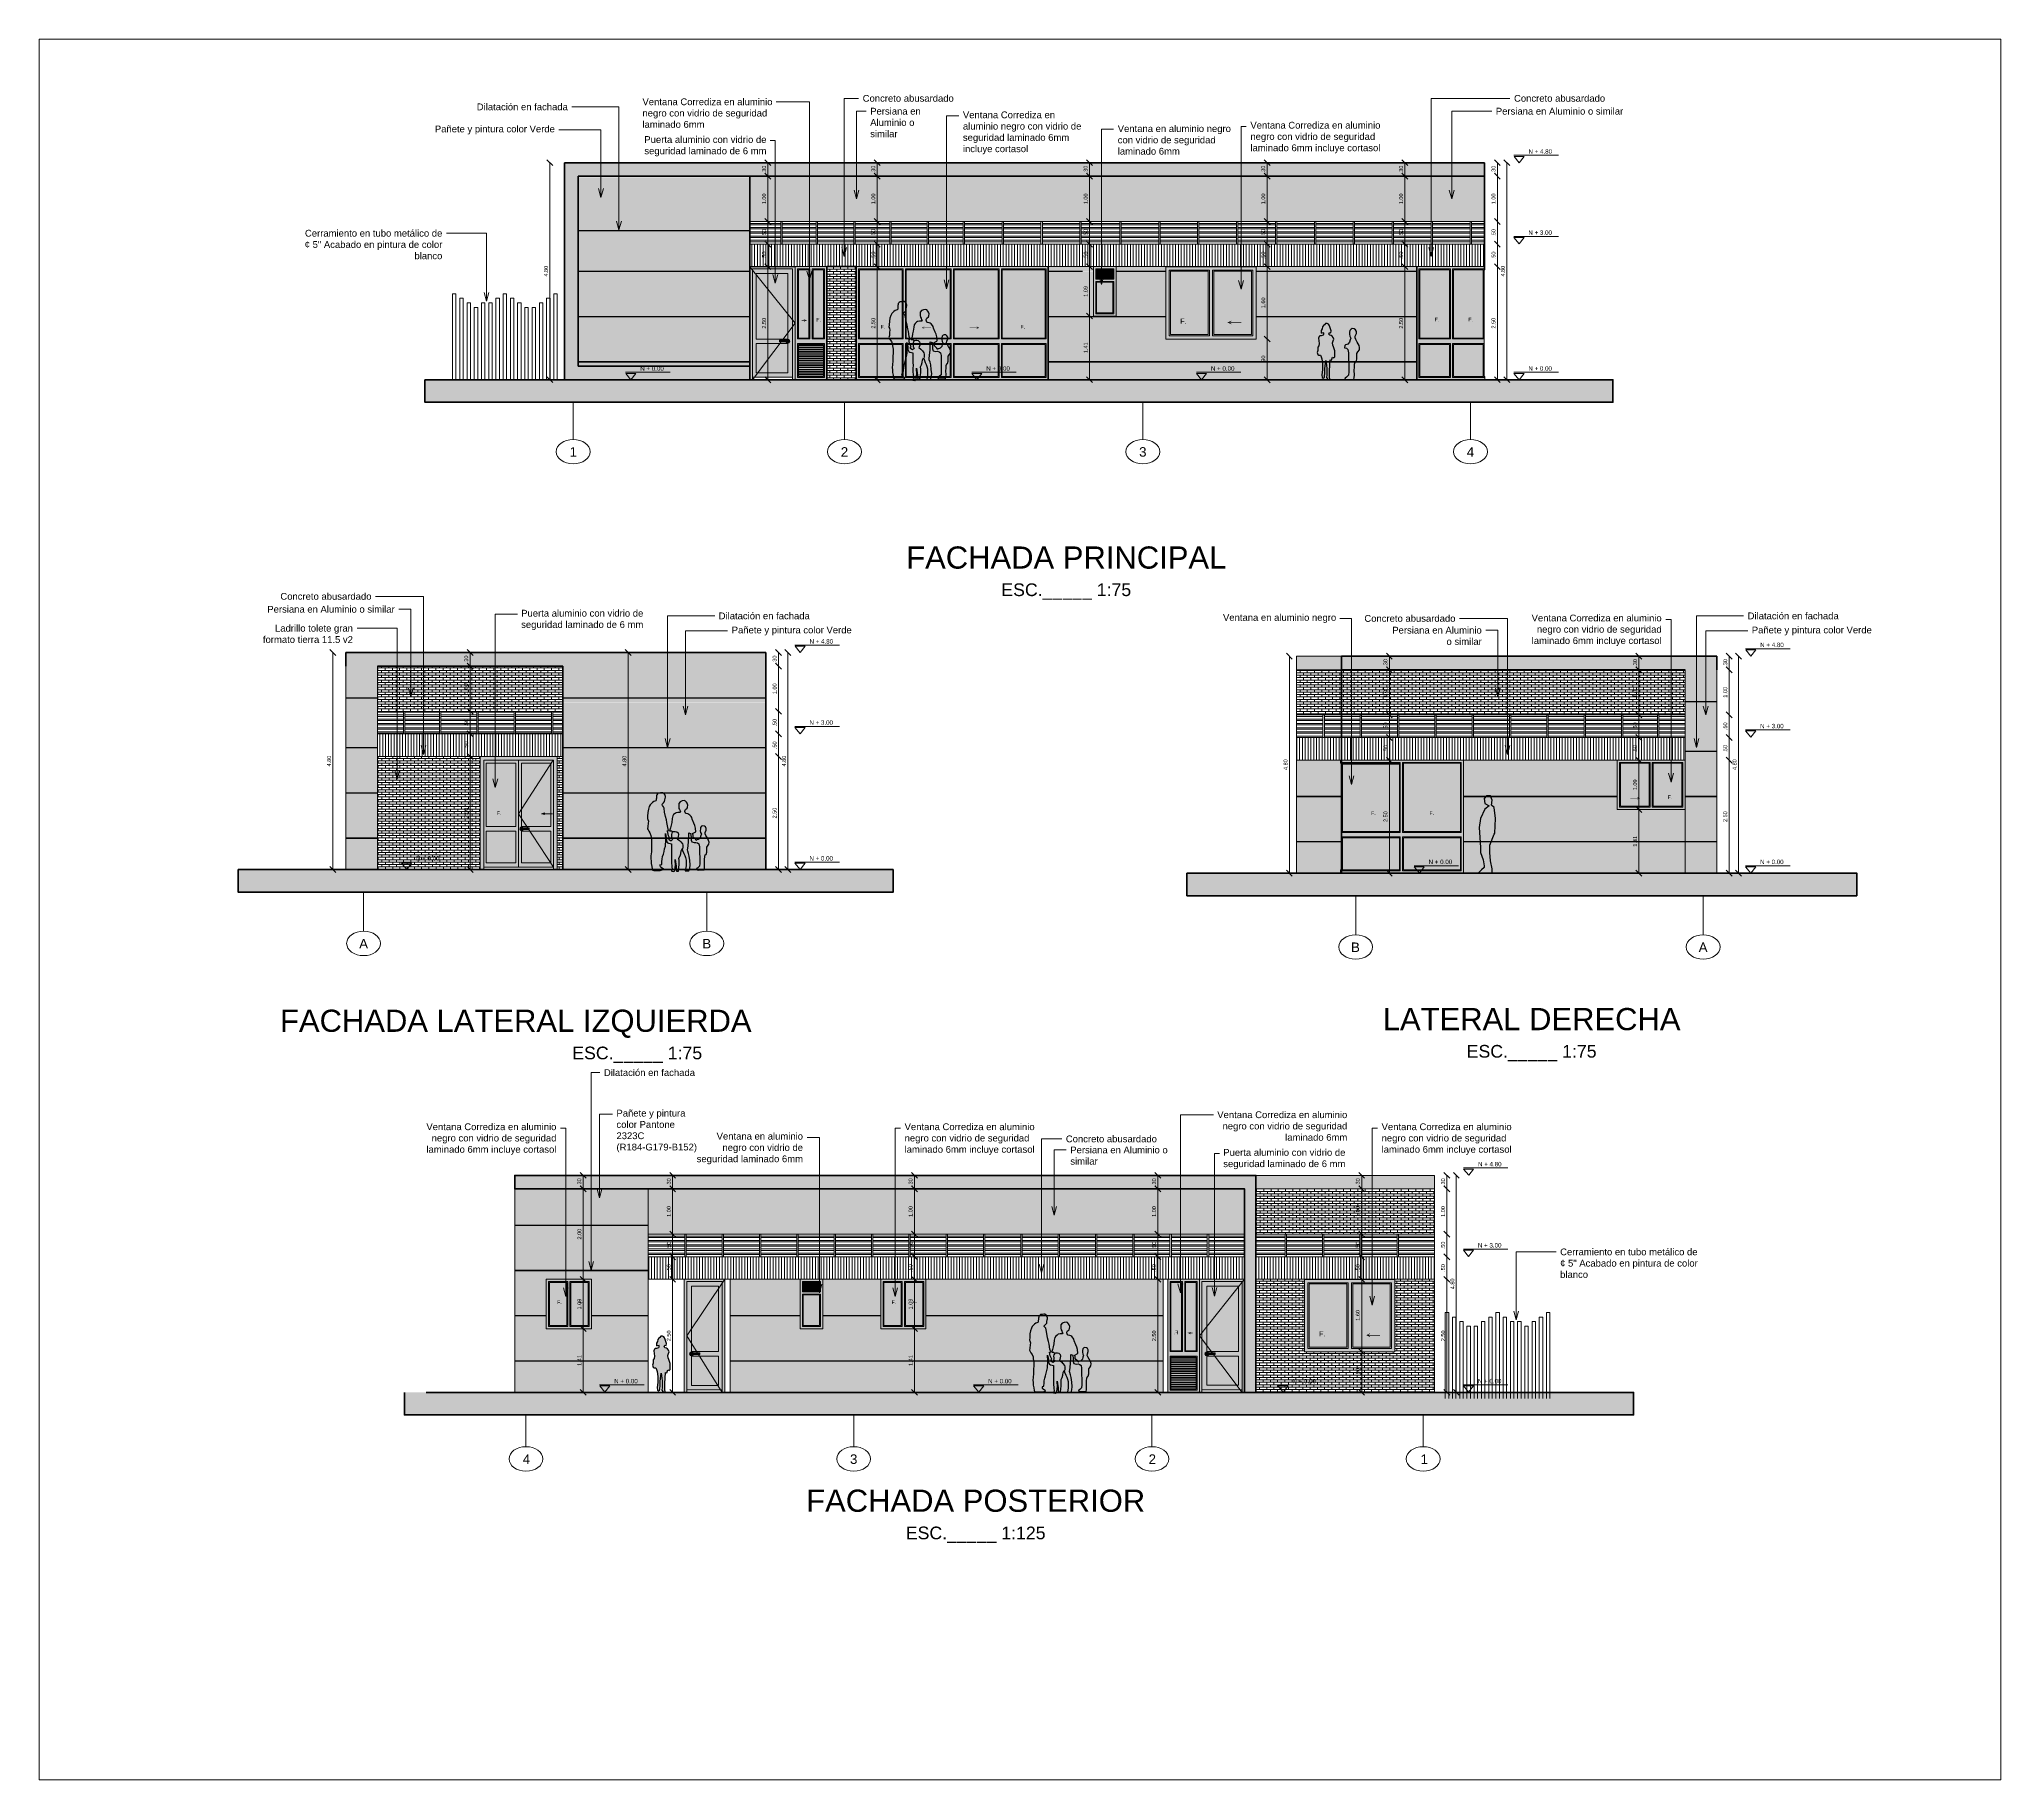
# Model space of a CAD drawing. Header units: metres. Extents: x 98211 to 98447, y 101204 to 101327.
# Drawn here: x 98403.23 to 98446.62, y 101288.45 to 101326.95 of the extents above; entities that cross this region are included whole.
import ezdxf
from ezdxf import colors
from ezdxf.entities.mleader import LeaderData, LeaderLine
from ezdxf.enums import TextEntityAlignment as Align
from ezdxf.math import Vec2, Vec3

# ---------------------------------------------------------------- set-up
doc = ezdxf.new("R2010")
doc.units = ezdxf.units.M
doc.header["$LTSCALE"] = 8
doc.header["$MEASUREMENT"] = 0
doc.header["$PDMODE"] = 1
doc.linetypes.add('DASHDOTX2', pattern=[2, 1, -0.5, 0, -0.5])
doc.linetypes.add('HIDDEN', pattern=[0.375, 0.25, -0.125])
doc.layers.get('0').update_dxf_attribs({"linetype": 'CONTINUOUS', "lineweight": 9})
doc.layers.get('DEFPOINTS').update_dxf_attribs({"linetype": 'CONTINUOUS'})
for name, color, linetype, lineweight in [('A-PLAN-ACHU1', 105, 'CONTINUOUS', 9), ('A-PLAN-ACHU3', 250, 'CONTINUOUS', 0), ('A-PUER', 36, 'CONTINUOUS', 13), ('A-VENT', 1, 'CONTINUOUS', 15), ('A_ACHURADADOS', 9, 'CONTINUOUS', 0), ('A_CARP-MAD', 46, 'CONTINUOUS', 18), ('A_CARP-MET', 126, 'CONTINUOUS', 18), ('A_EJES', 75, 'DASHDOTX2', 5), ('A_MURO', 7, 'CONTINUOUS', 40), ('A_MURO-ACHU', 254, 'CONTINUOUS', 0), ('A_PLAN-1', 7, 'CONTINUOUS', 60), ('A_PLAN-3', 51, 'CONTINUOUS', 40), ('A_PLAN-4', 4, 'CONTINUOUS', 25), ('A_PLAN-5', 100, 'CONTINUOUS', 20), ('A_PLAN-8', 8, 'CONTINUOUS', 13), ('A_PROY', 16, 'HIDDEN', 5), ('A_PUER', 134, 'CONTINUOUS', 18), ('A_TEXT-DIM', 54, 'CONTINUOUS', 13), ('A_TEXT-IDEN', 5, 'CONTINUOUS', 18), ('A_TEXT-NIVL', 54, 'CONTINUOUS', 20), ('A_TEXT-NOTA', 53, 'CONTINUOUS', 20), ('A_TEXT-SIMB', 195, 'CONTINUOUS', 20), ('A_TEXT-TITL', 6, 'CONTINUOUS', 20), ('A_VENT', 124, 'CONTINUOUS', 18), ('A_ZONA INTERVENCIÓN', 10, 'CONTINUOUS', 60)]:
    doc.layers.add(name, color=color, linetype=linetype, lineweight=lineweight)
for name, color, linetype in [('ALZADOS$0$personas', 7, 'CONTINUOUS'), ('ALZADOS$0$tr-blanco', 7, 'CONTINUOUS'), ('personas', 8, 'CONTINUOUS')]:
    doc.layers.add(name, color=color, linetype=linetype)
doc.layers.add('tr-blanco', color=7, linetype='CONTINUOUS', true_color=0xffffff)
doc.styles.add('ARIAL', font='arial.ttf')
doc.styles.add('DIM', font='arial.ttf')
doc.dimstyles.new('BAN_REP_1-50-2', dxfattribs={"dimtxt": 0.0875, "dimasz": 0.1313, "dimexe": 0.15, "dimexo": 0.03, "dimgap": 0.04, "dimtad": 1, "dimzin": 4, "dimdsep": 46, "dimtxsty": 'ARIAL', "dimblk": 'OBLIQUE', "dimcen": 0.075, "dimse1": 1, "dimse2": 1, "dimclrd": 256, "dimclre": 256, "dimclrt": 256, "dimadec": 0, "dimazin": 0, "dimtfac": 1, "dimtix": 1, "dimtofl": 0, "dimtmove": 1, "dimatfit": 3, "dimldrblk": 'OPEN90', "dimfxl": 1, "dimtolj": 1, "dimtzin": 0, "dimlwd": -1, "dimlwe": -1, "dimarcsym": 0})
pattern_1 = [(359.99990868, (0, 0), (8.5014e-08, 0.05334), []), (89.99990868, (0, 0), (-0.079999914985, 0.053340127506), [0.05334, -0.05334])]
pattern_2 = [(270, (155.02503, 90.189034), (0.0625, -1e-17), [])]
pattern_3 = [(180, (0, 0), (-1e-17, -0.09375), []), (180, (-0.03125, 0.03125), (-1e-17, -0.09375), [])]

# ---------------------------------------------------------------- blocks, each defined once
blk = doc.blocks.new('ALZADOS$0$02')
at = {"layer": 'ALZADOS$0$tr-blanco'}
h = blk.add_hatch(color=256, dxfattribs=at)
h.paths.add_polyline_path([(-0.341, 1.551), (-0.308, 1.584), (-0.279, 1.616), (-0.273, 1.655), (-0.266, 1.691), (-0.26, 1.72), (-0.26, 1.739), (-0.273, 1.782), (-0.292, 1.804), (-0.321, 1.824), (-0.347, 1.824), (-0.376, 1.82), (-0.419, 1.814), (-0.441, 1.798), (-0.461, 1.775), (-0.464, 1.756), (-0.471, 1.73), (-0.471, 1.694), (-0.474, 1.675), (-0.474, 1.649), (-0.483, 1.632), (-0.529, 1.616), (-0.561, 1.593), (-0.613, 1.542), (-0.636, 1.499), (-0.655, 1.438), (-0.668, 1.366), (-0.675, 1.279), (-0.678, 1.224), (-0.668, 1.201), (-0.655, 1.159), (-0.662, 1.113), (-0.668, 1.036), (-0.678, 0.984), (-0.665, 0.958), (-0.646, 0.929), (-0.62, 0.89), (-0.597, 0.831), (-0.591, 0.789), (-0.581, 0.714), (-0.581, 0.637), (-0.587, 0.533), (-0.587, 0.445), (-0.597, 0.351), (-0.6, 0.29), (-0.591, 0.231), (-0.591, 0.173), (-0.578, 0.108), (-0.568, 0.05), (-0.558, 0.02), (-0.526, 0.014), (-0.454, 0.014), (-0.38, 0.014), (-0.312, 0.033), (-0.308, 0.043), (-0.357, 0.079), (-0.373, 0.098), (-0.38, 0.131), (-0.386, 0.144), (-0.344, 0.15), (-0.341, 0.225), (-0.334, 0.273), (-0.324, 0.338), (-0.308, 0.393), (-0.289, 0.455), (-0.279, 0.513), (-0.26, 0.578), (-0.256, 0.624), (-0.25, 0.679), (-0.25, 0.76), (-0.26, 0.844), (-0.26, 0.873), (-0.24, 0.776), (-0.234, 0.705), (-0.224, 0.679), (-0.214, 0.659), (-0.191, 0.646), (-0.149, 0.64), (-0.12, 0.63), (-0.12, 0.601), (-0.12, 0.536), (-0.12, 0.468), (-0.12, 0.403), (-0.117, 0.335), (-0.12, 0.27), (-0.12, 0.192), (-0.11, 0.114), (-0.101, 0.03), (-0.11, 0.019), (-0.12, -0.006), (-0.075, -0.013), (-0.042, 0.006), (-0.041, 0.031), (-0.042, 0.033), (-0.036, 0.069), (-0.032, 0.101), (-0.026, 0.124), (-0.034, 0.269), (-0.013, 0.111), (-0.013, 0.046), (-0.005, 0.036), (0, 0), (0.042, 0), (0.041, 0.036), (0.04, 0.032), (0.052, 0.072), (0.062, 0.163), (0.062, 0.247), (0.055, 0.303), (0.084, 0.351), (0.097, 0.403), (0.107, 0.468), (0.127, 0.513), (0.14, 0.474), (0.169, 0.406), (0.191, 0.358), (0.204, 0.312), (0.221, 0.254), (0.224, 0.192), (0.221, 0.124), (0.211, 0.043), (0.198, 0.007), (0.247, 0.001), (0.289, 0.004), (0.305, 0.062), (0.318, 0.144), (0.308, 0.244), (0.295, 0.348), (0.279, 0.41), (0.263, 0.465), (0.256, 0.491), (0.269, 0.575), (0.279, 0.692), (0.286, 0.796), (0.286, 0.886), (0.328, 0.87), (0.337, 0.786), (0.337, 0.721), (0.354, 0.676), (0.406, 0.663), (0.451, 0.666), (0.49, 0.656), (0.522, 0.63), (0.535, 0.565), (0.535, 0.461), (0.535, 0.4), (0.542, 0.332), (0.542, 0.244), (0.542, 0.179), (0.535, 0.114), (0.493, 0.075), (0.467, 0.056), (0.461, 0.046), (0.477, 0.027), (0.501, 0.022), (0.586, 0.025), (0.639, 0.024), (0.649, 0.069), (0.652, 0.114), (0.649, 0.212), (0.652, 0.27), (0.655, 0.338), (0.668, 0.374), (0.688, 0.384), (0.701, 0.439), (0.701, 0.504), (0.704, 0.552), (0.724, 0.581), (0.753, 0.624), (0.756, 0.672), (0.746, 0.711), (0.711, 0.779), (0.681, 0.831), (0.665, 0.864), (0.668, 0.899), (0.691, 0.954), (0.691, 0.993), (0.672, 1.026), (0.649, 1.045), (0.61, 1.052), (0.584, 1.042), (0.561, 1.016), (0.555, 0.98), (0.552, 0.938), (0.561, 0.896), (0.578, 0.86), (0.565, 0.825), (0.552, 0.776), (0.519, 0.74), (0.503, 0.731), (0.471, 0.724), (0.458, 0.708), (0.438, 0.74), (0.402, 0.773), (0.386, 0.792), (0.386, 0.834), (0.373, 0.873), (0.435, 0.903), (0.445, 0.916), (0.438, 1), (0.425, 1.061), (0.402, 1.113), (0.363, 1.207), (0.354, 1.243), (0.337, 1.269), (0.308, 1.302), (0.286, 1.318), (0.263, 1.331), (0.221, 1.337), (0.204, 1.347), (0.191, 1.389), (0.191, 1.405), (0.204, 1.434), (0.243, 1.464), (0.253, 1.49), (0.263, 1.535), (0.247, 1.577), (0.23, 1.603), (0.204, 1.629), (0.178, 1.639), (0.13, 1.632), (0.084, 1.613), (0.052, 1.574), (0.052, 1.542), (0.049, 1.496), (0.055, 1.457), (0.071, 1.434), (0.084, 1.399), (0.094, 1.376), (0.084, 1.366), (0.032, 1.366), (-0.01, 1.357), (-0.036, 1.34), (-0.068, 1.314), (-0.091, 1.282), (-0.101, 1.224), (-0.11, 1.133), (-0.127, 1.068), (-0.14, 1.003), (-0.159, 0.958), (-0.162, 0.938), (-0.12, 0.938), (-0.101, 0.922), (-0.091, 0.916), (-0.109, 0.88), (-0.118, 0.847), (-0.115, 0.805), (-0.115, 0.783), (-0.117, 0.77), (-0.092, 0.746), (-0.102, 0.724), (-0.127, 0.701), (-0.143, 0.705), (-0.172, 0.727), (-0.175, 0.753), (-0.162, 0.776), (-0.185, 0.821), (-0.195, 0.857), (-0.204, 0.896), (-0.208, 0.922), (-0.217, 0.935), (-0.185, 0.945), (-0.204, 1.01), (-0.224, 1.126), (-0.237, 1.191), (-0.256, 1.272), (-0.279, 1.373), (-0.292, 1.46), (-0.302, 1.496), (-0.324, 1.522), (-0.334, 1.538)])
edge = h.paths.add_edge_path(flags=16)
edge.add_line((-0.091, 0.919), (-0.062, 0.924))
edge.add_line((-0.062, 0.924), (-0.029, 0.924))
edge.add_line((-0.029, 0.924), (0.006, 0.916))
edge.add_line((0.006, 0.916), (0.036, 0.886))
edge.add_line((0.036, 0.886), (0.045, 0.851))
edge.add_line((0.045, 0.851), (0.039, 0.805))
edge.add_line((0.039, 0.805), (0.029, 0.772))
edge.add_line((0.029, 0.772), (0.016, 0.75))
edge.add_line((0.016, 0.75), (0.068, 0.714))
edge.add_line((0.068, 0.714), (0.101, 0.679))
edge.add_line((0.101, 0.679), (0.136, 0.633))
edge.add_line((0.136, 0.633), (0.143, 0.601))
edge.add_line((0.143, 0.601), (0.143, 0.552))
edge.add_line((0.143, 0.552), (0.143, 0.53))
edge.add_line((0.143, 0.53), (0.133, 0.513))
blk.add_lwpolyline([(-0.341, 1.551), (-0.308, 1.584), (-0.279, 1.616), (-0.273, 1.655), (-0.266, 1.691), (-0.26, 1.72), (-0.26, 1.739), (-0.273, 1.782), (-0.292, 1.804), (-0.321, 1.824), (-0.347, 1.824), (-0.376, 1.82), (-0.419, 1.814), (-0.441, 1.798), (-0.461, 1.775), (-0.464, 1.756), (-0.471, 1.73), (-0.471, 1.694), (-0.474, 1.675), (-0.474, 1.649), (-0.483, 1.632), (-0.529, 1.616), (-0.561, 1.593), (-0.613, 1.542), (-0.636, 1.499), (-0.655, 1.438), (-0.668, 1.366), (-0.675, 1.279), (-0.678, 1.224), (-0.668, 1.201), (-0.655, 1.159), (-0.662, 1.113), (-0.668, 1.036), (-0.678, 0.984), (-0.665, 0.958), (-0.646, 0.929), (-0.62, 0.89), (-0.597, 0.831), (-0.591, 0.789), (-0.581, 0.714), (-0.581, 0.637), (-0.587, 0.533), (-0.587, 0.445), (-0.597, 0.351), (-0.6, 0.29), (-0.591, 0.231), (-0.591, 0.173), (-0.578, 0.108), (-0.568, 0.05), (-0.558, 0.02), (-0.526, 0.014), (-0.454, 0.014), (-0.38, 0.014), (-0.312, 0.033), (-0.308, 0.043), (-0.357, 0.079), (-0.373, 0.098), (-0.38, 0.131), (-0.386, 0.144), (-0.344, 0.15), (-0.341, 0.225), (-0.334, 0.273), (-0.324, 0.338), (-0.308, 0.393), (-0.289, 0.455), (-0.279, 0.513), (-0.26, 0.578), (-0.256, 0.624), (-0.25, 0.679), (-0.25, 0.76), (-0.26, 0.844), (-0.26, 0.873), (-0.24, 0.776), (-0.234, 0.705), (-0.224, 0.679), (-0.214, 0.659), (-0.191, 0.646), (-0.149, 0.64), (-0.12, 0.63), (-0.12, 0.601), (-0.12, 0.536), (-0.12, 0.468), (-0.12, 0.403), (-0.117, 0.335), (-0.12, 0.27), (-0.12, 0.192), (-0.11, 0.114), (-0.101, 0.03), (-0.11, 0.019), (-0.12, -0.006), (-0.075, -0.013), (-0.042, 0.006), (-0.041, 0.031), (-0.042, 0.033), (-0.036, 0.069), (-0.032, 0.101), (-0.026, 0.124), (-0.034, 0.269), (-0.013, 0.111), (-0.013, 0.046), (-0.005, 0.036), (0, 0), (0.042, 0), (0.041, 0.036), (0.04, 0.032), (0.052, 0.072), (0.062, 0.163), (0.062, 0.247), (0.055, 0.303), (0.084, 0.351), (0.097, 0.403), (0.107, 0.468), (0.127, 0.513), (0.14, 0.474), (0.169, 0.406), (0.191, 0.358), (0.204, 0.312), (0.221, 0.254), (0.224, 0.192), (0.221, 0.124), (0.211, 0.043), (0.198, 0.007), (0.247, 0.001), (0.289, 0.004), (0.305, 0.062), (0.318, 0.144), (0.308, 0.244), (0.295, 0.348), (0.279, 0.41), (0.263, 0.465), (0.256, 0.491), (0.269, 0.575), (0.279, 0.692), (0.286, 0.796), (0.286, 0.886), (0.328, 0.87), (0.337, 0.786), (0.337, 0.721), (0.354, 0.676), (0.406, 0.663), (0.451, 0.666), (0.49, 0.656), (0.522, 0.63), (0.535, 0.565), (0.535, 0.461), (0.535, 0.4), (0.542, 0.332), (0.542, 0.244), (0.542, 0.179), (0.535, 0.114), (0.493, 0.075), (0.467, 0.056), (0.461, 0.046), (0.477, 0.027), (0.501, 0.022), (0.586, 0.025), (0.639, 0.024), (0.649, 0.069), (0.652, 0.114), (0.649, 0.212), (0.652, 0.27), (0.655, 0.338), (0.668, 0.374), (0.688, 0.384), (0.701, 0.439), (0.701, 0.504), (0.704, 0.552), (0.724, 0.581), (0.753, 0.624), (0.756, 0.672), (0.746, 0.711), (0.711, 0.779), (0.681, 0.831), (0.665, 0.864), (0.668, 0.899), (0.691, 0.954), (0.691, 0.993), (0.672, 1.026), (0.649, 1.045), (0.61, 1.052), (0.584, 1.042), (0.561, 1.016), (0.555, 0.98), (0.552, 0.938), (0.561, 0.896), (0.578, 0.86), (0.565, 0.825), (0.552, 0.776), (0.519, 0.74), (0.503, 0.731), (0.471, 0.724), (0.458, 0.708), (0.438, 0.74), (0.402, 0.773), (0.386, 0.792), (0.386, 0.834), (0.373, 0.873), (0.435, 0.903), (0.445, 0.916), (0.438, 1), (0.425, 1.061), (0.402, 1.113), (0.363, 1.207), (0.354, 1.243), (0.337, 1.269), (0.308, 1.302), (0.286, 1.318), (0.263, 1.331), (0.221, 1.337), (0.204, 1.347), (0.191, 1.389), (0.191, 1.405), (0.204, 1.434), (0.243, 1.464), (0.253, 1.49), (0.263, 1.535), (0.247, 1.577), (0.23, 1.603), (0.204, 1.629), (0.178, 1.639), (0.13, 1.632), (0.084, 1.613), (0.052, 1.574), (0.052, 1.542), (0.049, 1.496), (0.055, 1.457), (0.071, 1.434), (0.084, 1.399), (0.094, 1.376), (0.084, 1.366), (0.032, 1.366), (-0.01, 1.357), (-0.036, 1.34), (-0.068, 1.314), (-0.091, 1.282), (-0.101, 1.224), (-0.11, 1.133), (-0.127, 1.068), (-0.14, 1.003), (-0.159, 0.958), (-0.162, 0.938), (-0.12, 0.938), (-0.101, 0.922), (-0.091, 0.916), (-0.109, 0.88), (-0.118, 0.847), (-0.115, 0.805), (-0.115, 0.783), (-0.117, 0.77), (-0.092, 0.746), (-0.102, 0.724), (-0.127, 0.701), (-0.143, 0.705), (-0.172, 0.727), (-0.175, 0.753), (-0.162, 0.776), (-0.185, 0.821), (-0.195, 0.857), (-0.204, 0.896), (-0.208, 0.922), (-0.217, 0.935), (-0.185, 0.945), (-0.204, 1.01), (-0.224, 1.126), (-0.237, 1.191), (-0.256, 1.272), (-0.279, 1.373), (-0.292, 1.46), (-0.302, 1.496), (-0.324, 1.522), (-0.334, 1.538)], close=True)
blk.add_lwpolyline([(-0.091, 0.919), (-0.062, 0.924), (-0.029, 0.924), (0.006, 0.916), (0.036, 0.886), (0.045, 0.851), (0.039, 0.805), (0.029, 0.772), (0.016, 0.75), (0.068, 0.714), (0.101, 0.679), (0.136, 0.633), (0.143, 0.601), (0.143, 0.552), (0.143, 0.53), (0.133, 0.513)])
blk = doc.blocks.new('_Open30')
at = {"color": 0, "linetype": 'ByBlock', "lineweight": -2}
for p, q in [((-1, 0.27), (0, 0)), ((0, 0), (-1, -0.27)), ((0, 0), (-1, 0))]:
    blk.add_line(p, q, dxfattribs=at)
blk = doc.blocks.new('EJE')
at = {"layer": 'A_TEXT-SIMB'}
blk.add_ellipse((0, 0), major_axis=(-0.625, 0), ratio=0.72, dxfattribs=at)
at = {"layer": 'A_TEXT-IDEN', "style": 'ARIAL'}
blk.add_attdef('EJE', text='', height=0.35, dxfattribs=at).set_placement((0, -0.184), align=Align.CENTER)
blk = doc.blocks.new('A$C58775FF0')
at = {"layer": 'A-PLAN-ACHU3'}
h = blk.add_hatch(color=252, dxfattribs=at)
h.dxf.hatch_style = 1
h.set_gradient(color1=(132, 132, 132), rotation=102, tint=1)
h.paths.add_polyline_path([(-0.011, -0.039), (-0.011, -0.02, -1.732051), (0.023, -0.001), (0.023, -0.034, 4.427005)])
at = {"layer": 'A-VENT', "transparency": 33554687}
h = blk.add_hatch(color=256, dxfattribs=at)
h.dxf.hatch_style = 1
h.set_gradient(color1=(91, 91, 91), color2=(132, 132, 132), rotation=90, tint=1, name='SPHERICAL')
edge = h.paths.add_edge_path()
edge.add_line((0.023, -0.001), (0.023, -0.162))
edge.add_arc((0.015, -0.162), 0.00755, -90, 0, ccw=False)
edge.add_line((0.015, -0.17), (-0.004, -0.17))
edge.add_arc((-0.004, -0.162), 0.00755, 180, 270, ccw=False)
edge.add_line((-0.011, -0.162), (-0.011, -0.02))
edge.add_arc((0, -0.001), 0.0226, 0, 240, ccw=False)
at = {"layer": 'A-VENT'}
blk.add_lwpolyline([(-0.011, -0.039, -4.427005), (0.023, -0.034)], format="xyb", dxfattribs=at)
blk.add_lwpolyline([(0.023, -0.001), (0.023, -0.162, -0.414214), (0.015, -0.17), (-0.004, -0.17, -0.414214), (-0.011, -0.162), (-0.011, -0.02, -1.732051)], format="xyb", close=True, dxfattribs=at)
blk = doc.blocks.new('Puerta 1')
at = {"layer": 'A-PLAN-ACHU1', "true_color": 0x53c6c6, "transparency": 33554610}
h = blk.add_hatch(color=133, dxfattribs=at)
h.dxf.hatch_style = 1
h.set_gradient(color1=(158, 231, 255), tint=1)
h.paths.add_polyline_path([(99481.84, 101771.2), (99482.54, 101771.2), (99482.54, 101769.75), (99481.84, 101769.75)])
h = blk.add_hatch(color=133, dxfattribs=at)
h.dxf.hatch_style = 1
h.set_gradient(color1=(158, 231, 255), tint=1)
h.paths.add_polyline_path([(99481.84, 101769.65), (99482.54, 101769.65), (99482.54, 101769.006), (99481.84, 101769.006)])
at = {"layer": 'A-PUER', "transparency": 33554687}
h = blk.add_hatch(color=256, dxfattribs=at)
h.dxf.hatch_style = 1
h.set_gradient(color1=(91, 91, 91), color2=(214, 214, 214), tint=1, name='CURVED')
h.paths.add_polyline_path([(99482.702, 101768.85), (99482.646, 101768.85), (99482.646, 101771.3), (99481.757, 101771.3), (99481.757, 101768.85), (99481.702, 101768.85), (99481.702, 101771.35), (99482.702, 101771.35)])
h = blk.add_hatch(color=256, dxfattribs=at)
h.dxf.hatch_style = 1
h.set_gradient(color1=(132, 132, 132), tint=1, name='CURVED')
h.paths.add_polyline_path([(99482.646, 101771.3), (99481.757, 101771.3), (99481.757, 101768.906), (99482.646, 101768.906)])
h.paths.add_polyline_path([(99481.84, 101771.2), (99482.54, 101771.2), (99482.54, 101769.75), (99481.84, 101769.75)], flags=16)
h.paths.add_polyline_path([(99481.84, 101769.65), (99482.54, 101769.65), (99482.54, 101769.006), (99481.84, 101769.006)], flags=16)
at = {"layer": 'A-PUER'}
for points in [[(99482.702, 101768.85), (99482.646, 101768.85), (99482.646, 101771.3), (99481.757, 101771.3), (99481.757, 101768.85), (99481.702, 101768.85), (99481.702, 101771.35), (99482.702, 101771.35)], [(99482.646, 101771.3), (99481.757, 101771.3), (99481.757, 101768.906), (99482.646, 101768.906)], [(99481.84, 101771.2), (99482.54, 101771.2), (99482.54, 101769.75), (99481.84, 101769.75)], [(99481.84, 101769.65), (99482.54, 101769.65), (99482.54, 101769.006), (99481.84, 101769.006)]]:
    blk.add_lwpolyline(points, close=True, dxfattribs=at)
at = {"layer": 'A_PROY', "ltscale": 2}
blk.add_lwpolyline([(99481.702, 101771.35), (99482.702, 101770.1), (99481.757, 101768.85)], dxfattribs=at)
at = {"layer": 'A-PUER', "xscale": -1.111111111110999, "yscale": 1.111111111110999, "zscale": 1.111111111110999, "rotation": 270}
blk.add_blockref('A$C58775FF0', (99482.541, 101769.7), dxfattribs=at)
blk = doc.blocks.new('Ventana 05')
at = {"layer": 'A-PLAN-ACHU1'}
h = blk.add_hatch(color=256, dxfattribs=at)
h.dxf.hatch_style = 1
h.set_gradient(color1=(91, 91, 91), color2=(173, 173, 173), tint=1)
h.paths.add_polyline_path([(99439.555, 101752.835), (99439.79, 101752.835), (99439.79, 101752.167), (99439.81, 101752.167), (99439.81, 101752.855), (99439.535, 101752.855), (99439.535, 101751.305), (99439.81, 101751.305), (99439.81, 101752.167), (99439.79, 101752.167), (99439.79, 101751.325), (99439.555, 101751.325)])
h.paths.add_polyline_path([(99439.485, 101752.855), (99439.21, 101752.855), (99439.21, 101751.305), (99439.485, 101751.305)])
h.paths.add_polyline_path([(99439.465, 101751.325), (99439.23, 101751.325), (99439.23, 101752.835), (99439.465, 101752.835)], flags=16)
at = {"layer": 'A-PLAN-ACHU1', "true_color": 0x53c6c6, "transparency": 33554610}
h = blk.add_hatch(color=133, dxfattribs=at)
h.dxf.hatch_style = 1
h.set_gradient(color1=(158, 231, 255), tint=1)
h.paths.add_polyline_path([(99439.465, 101752.835), (99439.23, 101752.835), (99439.23, 101751.325), (99439.465, 101751.325)])
h = blk.add_hatch(color=133, dxfattribs=at)
h.dxf.hatch_style = 1
h.set_gradient(color1=(158, 231, 255), rotation=180, tint=1)
h.paths.add_polyline_path([(99439.555, 101751.325), (99439.79, 101751.325), (99439.79, 101752.835), (99439.555, 101752.835)])
at = {"layer": 'A-PLAN-ACHU1', "transparency": 33554687}
h = blk.add_hatch(color=256, dxfattribs=at)
h.dxf.hatch_style = 1
h.set_gradient(color1=(91, 91, 91), color2=(214, 214, 214), rotation=90, tint=1, name='CYLINDER')
h.paths.add_polyline_path([(99439.79, 101751.185), (99439.23, 101751.185), (99439.23, 101751.164), (99439.79, 101751.164)])
h = blk.add_hatch(color=256, dxfattribs=at)
h.dxf.hatch_style = 1
h.set_gradient(color1=(255, 255, 255), color2=(91, 91, 91), rotation=90, tint=1)
h.paths.add_polyline_path([(99439.79, 101751.164), (99439.23, 101751.164), (99439.23, 101751.127), (99439.79, 101751.127)])
h = blk.add_hatch(color=256, dxfattribs=at)
h.dxf.hatch_style = 1
h.set_gradient(color1=(91, 91, 91), color2=(214, 214, 214), rotation=90, tint=1, name='CYLINDER')
h.paths.add_polyline_path([(99439.79, 101751.127), (99439.23, 101751.127), (99439.23, 101751.115), (99439.79, 101751.115)])
h = blk.add_hatch(color=256, dxfattribs=at)
h.dxf.hatch_style = 1
h.set_gradient(color1=(255, 255, 255), color2=(91, 91, 91), rotation=90, tint=1)
h.paths.add_polyline_path([(99439.79, 101751.115), (99439.23, 101751.115), (99439.23, 101751.078), (99439.79, 101751.078)])
h = blk.add_hatch(color=256, dxfattribs=at)
h.dxf.hatch_style = 1
h.set_gradient(color1=(91, 91, 91), color2=(214, 214, 214), rotation=90, tint=1, name='CYLINDER')
h.paths.add_polyline_path([(99439.79, 101751.078), (99439.23, 101751.078), (99439.23, 101751.066), (99439.79, 101751.066)])
h = blk.add_hatch(color=256, dxfattribs=at)
h.dxf.hatch_style = 1
h.set_gradient(color1=(255, 255, 255), color2=(91, 91, 91), rotation=90, tint=1)
h.paths.add_polyline_path([(99439.79, 101751.066), (99439.23, 101751.066), (99439.23, 101751.028), (99439.79, 101751.028)])
h = blk.add_hatch(color=256, dxfattribs=at)
h.dxf.hatch_style = 1
h.set_gradient(color1=(91, 91, 91), color2=(214, 214, 214), rotation=90, tint=1, name='CYLINDER')
h.paths.add_polyline_path([(99439.79, 101751.028), (99439.23, 101751.028), (99439.23, 101751.016), (99439.79, 101751.016)])
h = blk.add_hatch(color=256, dxfattribs=at)
h.dxf.hatch_style = 1
h.set_gradient(color1=(255, 255, 255), color2=(91, 91, 91), rotation=90, tint=1)
h.paths.add_polyline_path([(99439.79, 101751.016), (99439.23, 101751.016), (99439.23, 101750.979), (99439.79, 101750.979)])
h = blk.add_hatch(color=256, dxfattribs=at)
h.dxf.hatch_style = 1
h.set_gradient(color1=(91, 91, 91), color2=(214, 214, 214), rotation=90, tint=1, name='CYLINDER')
h.paths.add_polyline_path([(99439.79, 101750.979), (99439.23, 101750.979), (99439.23, 101750.967), (99439.79, 101750.967)])
h = blk.add_hatch(color=256, dxfattribs=at)
h.dxf.hatch_style = 1
h.set_gradient(color1=(255, 255, 255), color2=(91, 91, 91), rotation=90, tint=1)
h.paths.add_polyline_path([(99439.79, 101750.967), (99439.23, 101750.967), (99439.23, 101750.929), (99439.79, 101750.929)])
h = blk.add_hatch(color=256, dxfattribs=at)
h.dxf.hatch_style = 1
h.set_gradient(color1=(91, 91, 91), color2=(214, 214, 214), rotation=90, tint=1, name='CYLINDER')
h.paths.add_polyline_path([(99439.79, 101750.929), (99439.23, 101750.929), (99439.23, 101750.918), (99439.79, 101750.918)])
h = blk.add_hatch(color=256, dxfattribs=at)
h.dxf.hatch_style = 1
h.set_gradient(color1=(255, 255, 255), color2=(91, 91, 91), rotation=90, tint=1)
h.paths.add_polyline_path([(99439.79, 101750.918), (99439.23, 101750.918), (99439.23, 101750.88), (99439.79, 101750.88)])
h = blk.add_hatch(color=256, dxfattribs=at)
h.dxf.hatch_style = 1
h.set_gradient(color1=(91, 91, 91), color2=(214, 214, 214), rotation=90, tint=1, name='CYLINDER')
h.paths.add_polyline_path([(99439.79, 101750.88), (99439.23, 101750.88), (99439.23, 101750.868), (99439.79, 101750.868)])
h = blk.add_hatch(color=256, dxfattribs=at)
h.dxf.hatch_style = 1
h.set_gradient(color1=(255, 255, 255), color2=(91, 91, 91), rotation=90, tint=1)
h.paths.add_polyline_path([(99439.79, 101750.868), (99439.23, 101750.868), (99439.23, 101750.831), (99439.79, 101750.831)])
h = blk.add_hatch(color=256, dxfattribs=at)
h.dxf.hatch_style = 1
h.set_gradient(color1=(91, 91, 91), color2=(214, 214, 214), rotation=90, tint=1, name='CYLINDER')
h.paths.add_polyline_path([(99439.79, 101750.831), (99439.23, 101750.831), (99439.23, 101750.819), (99439.79, 101750.819)])
h = blk.add_hatch(color=256, dxfattribs=at)
h.dxf.hatch_style = 1
h.set_gradient(color1=(255, 255, 255), color2=(91, 91, 91), rotation=90, tint=1)
h.paths.add_polyline_path([(99439.79, 101750.819), (99439.23, 101750.819), (99439.23, 101750.781), (99439.79, 101750.781)])
h = blk.add_hatch(color=256, dxfattribs=at)
h.dxf.hatch_style = 1
h.set_gradient(color1=(91, 91, 91), color2=(214, 214, 214), rotation=90, tint=1, name='CYLINDER')
h.paths.add_polyline_path([(99439.79, 101750.781), (99439.23, 101750.781), (99439.23, 101750.77), (99439.79, 101750.77)])
h = blk.add_hatch(color=256, dxfattribs=at)
h.dxf.hatch_style = 1
h.set_gradient(color1=(255, 255, 255), color2=(91, 91, 91), rotation=90, tint=1)
h.paths.add_polyline_path([(99439.79, 101750.77), (99439.23, 101750.77), (99439.23, 101750.732), (99439.79, 101750.732)])
h = blk.add_hatch(color=256, dxfattribs=at)
h.dxf.hatch_style = 1
h.set_gradient(color1=(91, 91, 91), color2=(214, 214, 214), rotation=90, tint=1, name='CYLINDER')
h.paths.add_polyline_path([(99439.79, 101750.732), (99439.23, 101750.732), (99439.23, 101750.72), (99439.79, 101750.72)])
h = blk.add_hatch(color=256, dxfattribs=at)
h.dxf.hatch_style = 1
h.set_gradient(color1=(255, 255, 255), color2=(91, 91, 91), rotation=90, tint=1)
h.paths.add_polyline_path([(99439.79, 101750.72), (99439.23, 101750.72), (99439.23, 101750.683), (99439.79, 101750.683)])
h = blk.add_hatch(color=256, dxfattribs=at)
h.dxf.hatch_style = 1
h.set_gradient(color1=(91, 91, 91), color2=(214, 214, 214), rotation=90, tint=1, name='CYLINDER')
h.paths.add_polyline_path([(99439.79, 101750.683), (99439.23, 101750.683), (99439.23, 101750.671), (99439.79, 101750.671)])
h = blk.add_hatch(color=256, dxfattribs=at)
h.dxf.hatch_style = 1
h.set_gradient(color1=(255, 255, 255), color2=(91, 91, 91), rotation=90, tint=1)
h.paths.add_polyline_path([(99439.79, 101750.671), (99439.23, 101750.671), (99439.23, 101750.633), (99439.79, 101750.633)])
h = blk.add_hatch(color=256, dxfattribs=at)
h.dxf.hatch_style = 1
h.set_gradient(color1=(91, 91, 91), color2=(214, 214, 214), rotation=90, tint=1, name='CYLINDER')
h.paths.add_polyline_path([(99439.79, 101750.633), (99439.23, 101750.633), (99439.23, 101750.621), (99439.79, 101750.621)])
h = blk.add_hatch(color=256, dxfattribs=at)
h.dxf.hatch_style = 1
h.set_gradient(color1=(255, 255, 255), color2=(91, 91, 91), rotation=90, tint=1)
h.paths.add_polyline_path([(99439.79, 101750.621), (99439.23, 101750.621), (99439.23, 101750.584), (99439.79, 101750.584)])
h = blk.add_hatch(color=256, dxfattribs=at)
h.dxf.hatch_style = 1
h.set_gradient(color1=(91, 91, 91), color2=(214, 214, 214), rotation=90, tint=1, name='CYLINDER')
h.paths.add_polyline_path([(99439.79, 101750.584), (99439.23, 101750.584), (99439.23, 101750.572), (99439.79, 101750.572)])
h = blk.add_hatch(color=256, dxfattribs=at)
h.dxf.hatch_style = 1
h.set_gradient(color1=(255, 255, 255), color2=(91, 91, 91), rotation=90, tint=1)
h.paths.add_polyline_path([(99439.79, 101750.572), (99439.23, 101750.572), (99439.23, 101750.534), (99439.79, 101750.534)])
h = blk.add_hatch(color=256, dxfattribs=at)
h.dxf.hatch_style = 1
h.set_gradient(color1=(91, 91, 91), color2=(214, 214, 214), rotation=90, tint=1, name='CYLINDER')
h.paths.add_polyline_path([(99439.79, 101750.534), (99439.23, 101750.534), (99439.23, 101750.523), (99439.79, 101750.523)])
h = blk.add_hatch(color=256, dxfattribs=at)
h.dxf.hatch_style = 1
h.set_gradient(color1=(255, 255, 255), color2=(91, 91, 91), rotation=90, tint=1)
h.paths.add_polyline_path([(99439.79, 101750.523), (99439.23, 101750.523), (99439.23, 101750.485), (99439.79, 101750.485)])
h = blk.add_hatch(color=256, dxfattribs=at)
h.dxf.hatch_style = 1
h.set_gradient(color1=(91, 91, 91), color2=(214, 214, 214), rotation=90, tint=1, name='CYLINDER')
h.paths.add_polyline_path([(99439.79, 101750.485), (99439.23, 101750.485), (99439.23, 101750.475), (99439.79, 101750.475)])
at = {"layer": 'A-PLAN-ACHU3'}
h = blk.add_hatch(dxfattribs=at)
h.set_pattern_fill('ANGLE', color=252)
h.set_pattern_definition([(0, (96639.93, 100548.839), (0, 6.985), [5.08, -1.905]), (90, (96639.93, 100548.839), (-6.985, 4e-16), [5.08, -1.905])])
h.paths.add_polyline_path([(99439.21, 101751.205), (99439.21, 101750.455), (99439.81, 101750.455), (99439.81, 101751.205)])
h.paths.add_polyline_path([(99439.79, 101751.185), (99439.79, 101750.475), (99439.23, 101750.475), (99439.23, 101751.185)], flags=16)
at = {"layer": 'A-PUER', "transparency": 33554687}
h = blk.add_hatch(color=256, dxfattribs=at)
h.dxf.hatch_style = 1
h.set_gradient(color1=(91, 91, 91), color2=(214, 214, 214), tint=1, name='CURVED')
h.paths.add_polyline_path([(99439.535, 101751.305), (99439.535, 101752.855), (99439.81, 101752.855), (99439.81, 101752.167), (99439.86, 101752.167), (99439.86, 101752.905), (99439.16, 101752.905), (99439.16, 101750.405), (99439.86, 101750.405), (99439.86, 101752.167), (99439.81, 101752.167), (99439.81, 101751.305)])
h.paths.add_polyline_path([(99439.81, 101751.205), (99439.81, 101750.455), (99439.21, 101750.455), (99439.21, 101751.205)], flags=16)
h.paths.add_polyline_path([(99439.79, 101751.185), (99439.79, 101750.475), (99439.23, 101750.475), (99439.23, 101751.185)], flags=0)
h.paths.add_polyline_path([(99439.485, 101751.305), (99439.21, 101751.305), (99439.21, 101752.855), (99439.485, 101752.855)], flags=16)
h.paths.add_polyline_path([(99439.465, 101751.325), (99439.23, 101751.325), (99439.23, 101752.835), (99439.465, 101752.835)], flags=0)
h.paths.add_polyline_path([(99439.671, 101750.727, -0.414214), (99439.731, 101750.667), (99439.731, 101750.599, -0.414214), (99439.671, 101750.539), (99439.349, 101750.539, -0.414214), (99439.289, 101750.599), (99439.289, 101750.667, -0.414214), (99439.349, 101750.727)], flags=0)
h.paths.add_polyline_path([(99439.349, 101750.549), (99439.671, 101750.549), (99439.671, 101750.718), (99439.349, 101750.718)], flags=8)
at = {"layer": 'A-PLAN-ACHU1'}
for points in [[(99439.79, 101751.185), (99439.23, 101751.185), (99439.23, 101751.164), (99439.79, 101751.164)], [(99439.79, 101751.164), (99439.23, 101751.164), (99439.23, 101751.127), (99439.79, 101751.127)], [(99439.79, 101751.127), (99439.23, 101751.127), (99439.23, 101751.115), (99439.79, 101751.115)], [(99439.79, 101751.115), (99439.23, 101751.115), (99439.23, 101751.078), (99439.79, 101751.078)], [(99439.79, 101751.078), (99439.23, 101751.078), (99439.23, 101751.066), (99439.79, 101751.066)], [(99439.79, 101751.066), (99439.23, 101751.066), (99439.23, 101751.028), (99439.79, 101751.028)], [(99439.79, 101751.028), (99439.23, 101751.028), (99439.23, 101751.016), (99439.79, 101751.016)], [(99439.79, 101751.016), (99439.23, 101751.016), (99439.23, 101750.979), (99439.79, 101750.979)], [(99439.79, 101750.979), (99439.23, 101750.979), (99439.23, 101750.967), (99439.79, 101750.967)], [(99439.79, 101750.967), (99439.23, 101750.967), (99439.23, 101750.929), (99439.79, 101750.929)], [(99439.79, 101750.929), (99439.23, 101750.929), (99439.23, 101750.918), (99439.79, 101750.918)], [(99439.79, 101750.918), (99439.23, 101750.918), (99439.23, 101750.88), (99439.79, 101750.88)], [(99439.79, 101750.88), (99439.23, 101750.88), (99439.23, 101750.868), (99439.79, 101750.868)], [(99439.79, 101750.868), (99439.23, 101750.868), (99439.23, 101750.831), (99439.79, 101750.831)], [(99439.79, 101750.831), (99439.23, 101750.831), (99439.23, 101750.819), (99439.79, 101750.819)], [(99439.79, 101750.819), (99439.23, 101750.819), (99439.23, 101750.781), (99439.79, 101750.781)], [(99439.79, 101750.781), (99439.23, 101750.781), (99439.23, 101750.77), (99439.79, 101750.77)], [(99439.79, 101750.77), (99439.23, 101750.77), (99439.23, 101750.732), (99439.79, 101750.732)], [(99439.79, 101750.732), (99439.23, 101750.732), (99439.23, 101750.72), (99439.79, 101750.72)], [(99439.79, 101750.72), (99439.23, 101750.72), (99439.23, 101750.683), (99439.79, 101750.683)], [(99439.79, 101750.683), (99439.23, 101750.683), (99439.23, 101750.671), (99439.79, 101750.671)], [(99439.79, 101750.671), (99439.23, 101750.671), (99439.23, 101750.633), (99439.79, 101750.633)], [(99439.79, 101750.633), (99439.23, 101750.633), (99439.23, 101750.621), (99439.79, 101750.621)], [(99439.79, 101750.621), (99439.23, 101750.621), (99439.23, 101750.584), (99439.79, 101750.584)], [(99439.79, 101750.584), (99439.23, 101750.584), (99439.23, 101750.572), (99439.79, 101750.572)], [(99439.79, 101750.572), (99439.23, 101750.572), (99439.23, 101750.534), (99439.79, 101750.534)], [(99439.79, 101750.534), (99439.23, 101750.534), (99439.23, 101750.523), (99439.79, 101750.523)], [(99439.79, 101750.523), (99439.23, 101750.523), (99439.23, 101750.485), (99439.79, 101750.485)], [(99439.79, 101750.485), (99439.23, 101750.485), (99439.23, 101750.475), (99439.79, 101750.475)]]:
    blk.add_lwpolyline(points, close=True, dxfattribs=at)
at = {"layer": 'A-VENT'}
for points in [[(99439.16, 101750.405), (99439.86, 101750.405), (99439.86, 101752.905), (99439.16, 101752.905)], [(99439.485, 101752.855), (99439.21, 101752.855), (99439.21, 101751.305), (99439.485, 101751.305)], [(99439.535, 101751.305), (99439.81, 101751.305), (99439.81, 101752.855), (99439.535, 101752.855)], [(99439.21, 101751.205), (99439.21, 101750.455), (99439.81, 101750.455), (99439.81, 101751.205)]]:
    blk.add_lwpolyline(points, close=True, dxfattribs=at)
at = {"layer": 'A-VENT', "const_width": 0.00916}
blk.add_lwpolyline([(99439.307, 101751.717), (99439.399, 101751.717), (99439.353, 101751.694), (99439.399, 101751.717), (99439.353, 101751.74)], dxfattribs=at)
at = {"layer": 'A_PLAN-8'}
for points in [[(99439.465, 101752.835), (99439.23, 101752.835), (99439.23, 101751.325), (99439.465, 101751.325)], [(99439.555, 101751.325), (99439.79, 101751.325), (99439.79, 101752.835), (99439.555, 101752.835)], [(99439.23, 101751.185), (99439.23, 101750.475), (99439.79, 101750.475), (99439.79, 101751.185)]]:
    blk.add_lwpolyline(points, close=True, dxfattribs=at)
at = {"layer": 'A_TEXT-DIM', "color": 1, "insert": (99439.627, 101751.771), "char_height": 0.08, "width": 18.16291, "attachment_point": 1, "style": 'DIM'}
blk.add_mtext('F.', dxfattribs=at)
blk = doc.blocks.new('Ventana 06')
at = {"layer": 'A-PLAN-ACHU1'}
h = blk.add_hatch(color=256, dxfattribs=at)
h.dxf.hatch_style = 1
h.set_gradient(color1=(91, 91, 91), color2=(173, 173, 173), tint=1)
h.paths.add_polyline_path([(99449.912, 101772.383), (99449.912, 101773.933), (99448.924, 101773.933), (99448.924, 101772.383)])
h.paths.add_polyline_path([(99449.892, 101772.403), (99448.944, 101772.403), (99448.944, 101773.913), (99449.892, 101773.913)], flags=16)
at = {"layer": 'A-PLAN-ACHU1', "true_color": 0x53c6c6, "transparency": 33554610}
h = blk.add_hatch(color=133, dxfattribs=at)
h.dxf.hatch_style = 1
h.set_gradient(color1=(158, 231, 255), tint=1)
h.paths.add_polyline_path([(99448.944, 101772.403), (99449.892, 101772.403), (99449.892, 101773.913), (99448.944, 101773.913)])
at = {"layer": 'A-PLAN-ACHU1'}
h = blk.add_hatch(color=256, dxfattribs=at)
h.dxf.hatch_style = 1
h.set_gradient(color1=(91, 91, 91), color2=(173, 173, 173), tint=1)
h.paths.add_polyline_path([(99450.974, 101772.383), (99450.974, 101773.933), (99449.962, 101773.933), (99449.962, 101772.383)])
h.paths.add_polyline_path([(99450.954, 101772.403), (99449.982, 101772.403), (99449.982, 101773.913), (99450.954, 101773.913)], flags=16)
at = {"layer": 'A-PLAN-ACHU1', "true_color": 0x53c6c6, "transparency": 33554610}
h = blk.add_hatch(color=133, dxfattribs=at)
h.dxf.hatch_style = 1
h.set_gradient(color1=(158, 231, 255), rotation=180, tint=1)
h.paths.add_polyline_path([(99449.982, 101772.403), (99450.954, 101772.403), (99450.954, 101773.913), (99449.982, 101773.913)])
at = {"layer": 'A-PLAN-ACHU1'}
h = blk.add_hatch(color=256, dxfattribs=at)
h.dxf.hatch_style = 1
h.set_gradient(color1=(91, 91, 91), color2=(173, 173, 173), tint=1)
h.paths.add_polyline_path([(99452.037, 101772.383), (99452.037, 101773.933), (99451.024, 101773.933), (99451.024, 101772.383)])
h.paths.add_polyline_path([(99451.044, 101772.403), (99451.044, 101773.913), (99452.017, 101773.913), (99452.017, 101772.403)], flags=16)
at = {"layer": 'A-PLAN-ACHU1', "true_color": 0x53c6c6, "transparency": 33554610}
h = blk.add_hatch(color=133, dxfattribs=at)
h.dxf.hatch_style = 1
h.set_gradient(color1=(158, 231, 255), tint=1)
h.paths.add_polyline_path([(99451.044, 101772.403), (99452.017, 101772.403), (99452.017, 101773.913), (99451.044, 101773.913)])
at = {"layer": 'A-PLAN-ACHU1'}
h = blk.add_hatch(color=256, dxfattribs=at)
h.dxf.hatch_style = 1
h.set_gradient(color1=(91, 91, 91), color2=(173, 173, 173), tint=1)
h.paths.add_polyline_path([(99452.087, 101772.383), (99453.074, 101772.383), (99453.074, 101773.933), (99452.087, 101773.933)])
h.paths.add_polyline_path([(99452.107, 101772.403), (99452.107, 101773.913), (99453.054, 101773.913), (99453.054, 101772.403)], flags=16)
at = {"layer": 'A-PLAN-ACHU1', "true_color": 0x53c6c6, "transparency": 33554610}
h = blk.add_hatch(color=133, dxfattribs=at)
h.dxf.hatch_style = 1
h.set_gradient(color1=(158, 231, 255), rotation=180, tint=1)
h.paths.add_polyline_path([(99452.107, 101772.403), (99453.054, 101772.403), (99453.054, 101773.913), (99452.107, 101773.913)])
at = {"layer": 'A-PLAN-ACHU1'}
h = blk.add_hatch(color=256, dxfattribs=at)
h.dxf.hatch_style = 1
h.set_gradient(color1=(91, 91, 91), color2=(173, 173, 173), tint=1)
h.paths.add_polyline_path([(99449.912, 101772.283), (99448.924, 101772.283), (99448.924, 101771.533), (99449.912, 101771.533)])
h.paths.add_polyline_path([(99449.892, 101772.263), (99449.892, 101771.553), (99448.944, 101771.553), (99448.944, 101772.263)], flags=16)
at = {"layer": 'A-PLAN-ACHU1', "true_color": 0x53c6c6, "transparency": 33554610}
h = blk.add_hatch(color=133, dxfattribs=at)
h.dxf.hatch_style = 1
h.set_gradient(color1=(158, 231, 255), tint=1)
h.paths.add_polyline_path([(99448.944, 101772.263), (99448.944, 101771.553), (99449.892, 101771.553), (99449.892, 101772.263)])
at = {"layer": 'A-PLAN-ACHU1'}
h = blk.add_hatch(color=256, dxfattribs=at)
h.dxf.hatch_style = 1
h.set_gradient(color1=(91, 91, 91), color2=(173, 173, 173), tint=1)
h.paths.add_polyline_path([(99450.974, 101772.283), (99449.962, 101772.283), (99449.962, 101771.533), (99450.974, 101771.533)])
h.paths.add_polyline_path([(99450.954, 101772.263), (99450.954, 101771.553), (99449.982, 101771.553), (99449.982, 101772.263)], flags=16)
at = {"layer": 'A-PLAN-ACHU1', "true_color": 0x53c6c6, "transparency": 33554610}
h = blk.add_hatch(color=133, dxfattribs=at)
h.dxf.hatch_style = 1
h.set_gradient(color1=(158, 231, 255), rotation=180, tint=1)
h.paths.add_polyline_path([(99449.982, 101772.263), (99449.982, 101771.553), (99450.954, 101771.553), (99450.954, 101772.263)])
at = {"layer": 'A-PLAN-ACHU1'}
h = blk.add_hatch(color=256, dxfattribs=at)
h.dxf.hatch_style = 1
h.set_gradient(color1=(91, 91, 91), color2=(173, 173, 173), tint=1)
h.paths.add_polyline_path([(99452.037, 101772.283), (99451.024, 101772.283), (99451.024, 101771.533), (99452.037, 101771.533)])
h.paths.add_polyline_path([(99451.044, 101772.263), (99451.044, 101771.553), (99452.017, 101771.553), (99452.017, 101772.263)], flags=16)
at = {"layer": 'A-PLAN-ACHU1', "true_color": 0x53c6c6, "transparency": 33554610}
h = blk.add_hatch(color=133, dxfattribs=at)
h.dxf.hatch_style = 1
h.set_gradient(color1=(158, 231, 255), tint=1)
h.paths.add_polyline_path([(99451.044, 101771.553), (99452.017, 101771.553), (99452.017, 101772.263), (99451.044, 101772.263)])
at = {"layer": 'A-PLAN-ACHU1'}
h = blk.add_hatch(color=256, dxfattribs=at)
h.dxf.hatch_style = 1
h.set_gradient(color1=(91, 91, 91), color2=(173, 173, 173), tint=1)
h.paths.add_polyline_path([(99452.087, 101772.283), (99452.087, 101771.533), (99453.074, 101771.533), (99453.074, 101772.283)])
h.paths.add_polyline_path([(99452.107, 101772.263), (99453.054, 101772.263), (99453.054, 101771.553), (99452.107, 101771.553)], flags=16)
at = {"layer": 'A-PLAN-ACHU1', "true_color": 0x53c6c6, "transparency": 33554610}
h = blk.add_hatch(color=133, dxfattribs=at)
h.dxf.hatch_style = 1
h.set_gradient(color1=(158, 231, 255), rotation=180, tint=1)
h.paths.add_polyline_path([(99452.107, 101772.263), (99452.107, 101771.553), (99453.054, 101771.553), (99453.054, 101772.263)])
at = {"layer": 'A-PUER', "transparency": 33554687}
h = blk.add_hatch(color=256, dxfattribs=at)
h.dxf.hatch_style = 1
h.set_gradient(color1=(91, 91, 91), color2=(214, 214, 214), rotation=199.8707, tint=1, name='CURVED')
h.paths.add_polyline_path([(99453.124, 101773.983), (99448.874, 101773.983), (99448.874, 101771.483), (99453.124, 101771.483)])
h.paths.add_polyline_path([(99452.087, 101772.383), (99452.087, 101773.933), (99453.074, 101773.933), (99453.074, 101772.383)], flags=16)
h.paths.add_polyline_path([(99453.074, 101772.283), (99453.074, 101771.533), (99452.087, 101771.533), (99452.087, 101772.283)], flags=16)
h.paths.add_polyline_path([(99452.107, 101772.403), (99452.107, 101773.913), (99453.054, 101773.913), (99453.054, 101772.403)], flags=0)
h.paths.add_polyline_path([(99453.054, 101772.263), (99453.054, 101771.553), (99452.107, 101771.553), (99452.107, 101772.263)], flags=0)
h.paths.add_polyline_path([(99452.037, 101772.383), (99451.024, 101772.383), (99451.024, 101773.933), (99452.037, 101773.933)], flags=16)
h.paths.add_polyline_path([(99452.037, 101772.283), (99452.037, 101771.533), (99451.024, 101771.533), (99451.024, 101772.283)], flags=16)
h.paths.add_polyline_path([(99452.017, 101772.403), (99451.044, 101772.403), (99451.044, 101773.913), (99452.017, 101773.913)], flags=0)
h.paths.add_polyline_path([(99452.017, 101772.263), (99452.017, 101771.553), (99451.044, 101771.553), (99451.044, 101772.263)], flags=0)
h.paths.add_polyline_path([(99450.974, 101772.383), (99449.962, 101772.383), (99449.962, 101773.933), (99450.974, 101773.933)], flags=16)
h.paths.add_polyline_path([(99450.974, 101772.283), (99450.974, 101771.533), (99449.962, 101771.533), (99449.962, 101772.283)], flags=16)
h.paths.add_polyline_path([(99450.954, 101772.403), (99449.982, 101772.403), (99449.982, 101773.913), (99450.954, 101773.913)], flags=0)
h.paths.add_polyline_path([(99450.954, 101772.263), (99450.954, 101771.553), (99449.982, 101771.553), (99449.982, 101772.263)], flags=0)
h.paths.add_polyline_path([(99449.912, 101772.383), (99448.924, 101772.383), (99448.924, 101773.933), (99449.912, 101773.933)], flags=16)
h.paths.add_polyline_path([(99449.912, 101772.283), (99449.912, 101771.533), (99448.924, 101771.533), (99448.924, 101772.283)], flags=16)
h.paths.add_polyline_path([(99449.892, 101772.403), (99448.944, 101772.403), (99448.944, 101773.913), (99449.892, 101773.913)], flags=0)
h.paths.add_polyline_path([(99449.892, 101772.263), (99449.892, 101771.553), (99448.944, 101771.553), (99448.944, 101772.263)], flags=0)
at = {"layer": 'A-PLAN-ACHU1', "color": 133, "true_color": 0x53c6c6, "transparency": 33554610}
blk.add_lwpolyline([(99452.017, 101772.403), (99452.017, 101773.913), (99451.044, 101773.913), (99451.044, 101772.403)], close=True, dxfattribs=at)
at = {"layer": 'A-VENT'}
for points in [[(99448.874, 101771.483), (99453.124, 101771.483), (99453.124, 101773.983), (99448.874, 101773.983)], [(99449.912, 101772.383), (99449.912, 101773.933), (99448.924, 101773.933), (99448.924, 101772.383)], [(99449.962, 101772.383), (99449.962, 101773.933), (99450.974, 101773.933), (99450.974, 101772.383)], [(99452.037, 101772.383), (99452.037, 101773.933), (99451.024, 101773.933), (99451.024, 101772.383)], [(99452.087, 101772.383), (99452.087, 101773.933), (99453.074, 101773.933), (99453.074, 101772.383)], [(99448.924, 101772.283), (99448.924, 101771.533), (99449.912, 101771.533), (99449.912, 101772.283)], [(99450.974, 101772.283), (99450.974, 101771.533), (99449.962, 101771.533), (99449.962, 101772.283)], [(99451.024, 101772.283), (99451.024, 101771.533), (99452.037, 101771.533), (99452.037, 101772.283)], [(99453.074, 101772.283), (99453.074, 101771.533), (99452.087, 101771.533), (99452.087, 101772.283)]]:
    blk.add_lwpolyline(points, close=True, dxfattribs=at)
at = {"layer": 'A-VENT', "const_width": 0.00916}
for points in [[(99450.532, 101772.632), (99450.334, 101772.632), (99450.379, 101772.609), (99450.334, 101772.632), (99450.379, 101772.654)], [(99451.387, 101772.632), (99451.585, 101772.632), (99451.54, 101772.609), (99451.585, 101772.632), (99451.54, 101772.654)]]:
    blk.add_lwpolyline(points, dxfattribs=at)
at = {"layer": 'A_PLAN-8'}
for points in [[(99449.892, 101772.403), (99449.892, 101773.913), (99448.944, 101773.913), (99448.944, 101772.403)], [(99449.982, 101772.403), (99449.982, 101773.913), (99450.954, 101773.913), (99450.954, 101772.403)], [(99452.107, 101772.403), (99452.107, 101773.913), (99453.054, 101773.913), (99453.054, 101772.403)], [(99448.944, 101772.263), (99448.944, 101771.553), (99449.892, 101771.553), (99449.892, 101772.263)], [(99450.954, 101772.263), (99450.954, 101771.553), (99449.982, 101771.553), (99449.982, 101772.263)], [(99451.044, 101772.263), (99451.044, 101771.553), (99452.017, 101771.553), (99452.017, 101772.263)], [(99453.054, 101772.263), (99453.054, 101771.553), (99452.107, 101771.553), (99452.107, 101772.263)]]:
    blk.add_lwpolyline(points, close=True, dxfattribs=at)
at = {"layer": 'A_TEXT-DIM', "color": 1, "char_height": 0.08, "width": 18.16291, "attachment_point": 1, "style": 'DIM'}
for insert in [(99449.415, 101772.692), (99452.51, 101772.692)]:
    blk.add_mtext('F.', dxfattribs=dict(at, insert=insert))
blk = doc.blocks.new('Ventana 1(Alzado)')
at = {"layer": 'A-PLAN-ACHU1'}
h = blk.add_hatch(color=256, dxfattribs=at)
h.dxf.hatch_style = 1
h.set_gradient(color1=(91, 91, 91), color2=(173, 173, 173), tint=1)
h.paths.add_polyline_path([(2796.253, 1203.599), (2795.853, 1203.599), (2795.873, 1203.576), (2795.873, 1203.579), (2796.233, 1203.579), (2796.233, 1203.576)])
h.paths.add_polyline_path([(2796.253, 1203.599), (2796.233, 1203.576), (2796.233, 1203.49), (2796.253, 1203.49)])
h.paths.add_polyline_path([(2796.253, 1203.49), (2796.233, 1203.49), (2796.233, 1203.394), (2796.092, 1203.394), (2796.074, 1203.374), (2796.253, 1203.374)])
h.paths.add_polyline_path([(2796.092, 1203.394), (2796.07, 1203.394), (2796.053, 1203.374), (2796.074, 1203.374)])
h.paths.add_polyline_path([(2796.07, 1203.394), (2796.035, 1203.394), (2796.053, 1203.374)])
h.paths.add_polyline_path([(2796.035, 1203.394), (2795.873, 1203.394), (2795.873, 1203.576), (2795.853, 1203.599), (2795.853, 1203.374), (2796.053, 1203.374)])
at = {"layer": 'A-PLAN-ACHU1', "true_color": 0x53c6c6, "transparency": 33554610}
h = blk.add_hatch(color=133, dxfattribs=at)
h.dxf.hatch_style = 1
h.set_gradient(color1=(158, 231, 255), tint=1)
h.paths.add_polyline_path([(2796.233, 1203.394), (2795.873, 1203.394), (2795.873, 1203.579), (2796.233, 1203.579)])
at = {"layer": 'A-PLAN-ACHU1'}
h = blk.add_hatch(color=256, dxfattribs=at)
h.dxf.hatch_style = 1
h.set_gradient(color1=(91, 91, 91), color2=(173, 173, 173), tint=1)
h.paths.add_polyline_path([(2796.253, 1203.324), (2795.853, 1203.324), (2795.853, 1202.607), (2796.253, 1202.607), (2796.253, 1203.085), (2796.233, 1203.085), (2796.233, 1202.627), (2795.873, 1202.627), (2795.873, 1203.304), (2796.233, 1203.304), (2796.233, 1203.085), (2796.253, 1203.085)])
at = {"layer": 'A-PLAN-ACHU1', "true_color": 0x53c6c6, "transparency": 33554610}
h = blk.add_hatch(color=133, dxfattribs=at)
h.dxf.hatch_style = 1
h.set_gradient(color1=(158, 231, 255), tint=1)
h.paths.add_polyline_path([(2795.873, 1203.304), (2796.233, 1203.304), (2796.233, 1202.627), (2795.873, 1202.627)])
at = {"layer": 'A-PUER', "transparency": 33554687}
h = blk.add_hatch(color=256, dxfattribs=at)
h.dxf.hatch_style = 1
h.set_gradient(color1=(91, 91, 91), color2=(214, 214, 214), tint=1, name='CURVED')
h.paths.add_polyline_path([(2796.303, 1203.49), (2796.253, 1203.49), (2796.253, 1203.374), (2796.074, 1203.374), (2796.074, 1203.374), (2796.045, 1203.341), (2796.061, 1203.374), (2795.853, 1203.374), (2795.853, 1203.599), (2796.253, 1203.599), (2796.253, 1203.49), (2796.303, 1203.49), (2796.303, 1203.649), (2795.803, 1203.649), (2795.803, 1202.557), (2796.303, 1202.557), (2796.303, 1203.085), (2796.253, 1203.085), (2796.253, 1202.607), (2795.853, 1202.607), (2795.853, 1203.324), (2796.253, 1203.324), (2796.253, 1203.085), (2796.303, 1203.085)])
h.paths.add_polyline_path([(2796.074, 1203.374), (2796.074, 1203.374), (2796.061, 1203.374), (2796.045, 1203.341)], flags=17)
at = {"layer": 'A-VENT'}
for points in [[(2795.803, 1203.649), (2796.303, 1203.649), (2796.303, 1202.557), (2795.803, 1202.557)], [(2796.253, 1203.374), (2795.853, 1203.374), (2795.853, 1203.599), (2796.253, 1203.599)], [(2795.853, 1203.324), (2796.253, 1203.324), (2796.253, 1202.607), (2795.853, 1202.607)]]:
    blk.add_lwpolyline(points, close=True, dxfattribs=at)
at = {"layer": 'A_PLAN-8'}
for points in [[(2796.233, 1203.394), (2795.873, 1203.394), (2795.873, 1203.579), (2796.233, 1203.579)], [(2795.873, 1203.304), (2796.233, 1203.304), (2796.233, 1202.627), (2795.873, 1202.627)]]:
    blk.add_lwpolyline(points, close=True, dxfattribs=at)
at = {"layer": 'A_PROY', "ltscale": 0.05}
blk.add_lwpolyline([(2795.853, 1203.599), (2796.053, 1203.374), (2796.253, 1203.599)], dxfattribs=at)
blk = doc.blocks.new('Ventana 1')
blk.add_blockref('Ventana 1(Alzado)', (0, 0))
blk = doc.blocks.new('Ventana 02')
at = {"layer": 'A-PLAN-ACHU1'}
h = blk.add_hatch(color=256, dxfattribs=at)
h.dxf.hatch_style = 1
h.set_gradient(color1=(91, 91, 91), color2=(173, 173, 173), tint=1)
h.paths.add_polyline_path([(99437.488, 101768.141), (99437.488, 101766.688), (99438.377, 101766.688), (99438.377, 101768.141)])
h.paths.add_polyline_path([(99438.348, 101768.112), (99438.348, 101766.717), (99437.517, 101766.717), (99437.517, 101768.112)], flags=16)
at = {"layer": 'A-PLAN-ACHU1', "true_color": 0x53c6c6, "transparency": 33554610}
h = blk.add_hatch(color=133, dxfattribs=at)
h.dxf.hatch_style = 1
h.set_gradient(color1=(158, 231, 255), tint=1)
h.paths.add_polyline_path([(99437.517, 101766.717), (99438.348, 101766.717), (99438.348, 101768.112), (99437.517, 101768.112)])
at = {"layer": 'A-PLAN-ACHU1'}
h = blk.add_hatch(color=256, dxfattribs=at)
h.dxf.hatch_style = 1
h.set_gradient(color1=(91, 91, 91), color2=(173, 173, 173), tint=1)
h.paths.add_polyline_path([(99438.45, 101768.141), (99438.45, 101766.688), (99439.339, 101766.688), (99439.339, 101768.141)])
h.paths.add_polyline_path([(99439.31, 101768.112), (99439.31, 101766.717), (99438.479, 101766.717), (99438.479, 101768.112)], flags=16)
at = {"layer": 'A-PLAN-ACHU1', "true_color": 0x53c6c6, "transparency": 33554610}
h = blk.add_hatch(color=133, dxfattribs=at)
h.dxf.hatch_style = 1
h.set_gradient(color1=(158, 231, 255), rotation=180, tint=1)
h.paths.add_polyline_path([(99438.479, 101766.717), (99439.31, 101766.717), (99439.31, 101768.112), (99438.479, 101768.112)])
at = {"layer": 'A-PUER', "transparency": 33554687}
h = blk.add_hatch(color=256, dxfattribs=at)
h.dxf.hatch_style = 1
h.set_gradient(color1=(91, 91, 91), color2=(214, 214, 214), rotation=199.8707, tint=1, name='CURVED')
h.paths.add_polyline_path([(99437.415, 101768.214), (99437.415, 101766.614), (99439.413, 101766.614), (99439.413, 101768.214)])
h.paths.add_polyline_path([(99438.45, 101768.141), (99439.339, 101768.141), (99439.339, 101766.688), (99438.45, 101766.688)], flags=16)
h.paths.add_polyline_path([(99438.377, 101768.141), (99438.377, 101766.688), (99437.488, 101766.688), (99437.488, 101768.141)], flags=16)
h.paths.add_polyline_path([(99438.479, 101768.112), (99439.31, 101768.112), (99439.31, 101766.717), (99438.479, 101766.717)], flags=0)
h.paths.add_polyline_path([(99438.348, 101768.112), (99438.348, 101766.717), (99437.517, 101766.717), (99437.517, 101768.112)], flags=0)
at = {"layer": 'A-VENT'}
for points in [[(99437.415, 101768.214), (99439.413, 101768.214), (99439.413, 101766.614), (99437.415, 101766.614)], [(99438.377, 101768.141), (99438.377, 101766.688), (99437.488, 101766.688), (99437.488, 101768.141)], [(99438.45, 101766.688), (99438.45, 101768.141), (99439.339, 101768.141), (99439.339, 101766.688)]]:
    blk.add_lwpolyline(points, close=True, dxfattribs=at)
at = {"layer": 'A-VENT', "const_width": 0.0134}
blk.add_lwpolyline([(99439.086, 101766.979), (99438.795, 101766.979), (99438.862, 101766.946), (99438.795, 101766.979), (99438.862, 101767.013)], dxfattribs=at)
at = {"layer": 'A_PLAN-8'}
for points in [[(99438.348, 101768.112), (99438.348, 101766.717), (99437.517, 101766.717), (99437.517, 101768.112)], [(99438.479, 101766.717), (99438.479, 101768.112), (99439.31, 101768.112), (99439.31, 101766.717)]]:
    blk.add_lwpolyline(points, close=True, dxfattribs=at)
at = {"layer": 'A_TEXT-DIM', "color": 1, "insert": (99437.878, 101767.068), "char_height": 0.1172, "width": 26.6152, "attachment_point": 3, "style": 'DIM'}
blk.add_mtext('F.', dxfattribs=at)
blk = doc.blocks.new('Ventana 03-1')
at = {"layer": 'A-PLAN-ACHU1', "true_color": 0x53c6c6, "transparency": 33554610}
h = blk.add_hatch(color=133, dxfattribs=at)
h.dxf.hatch_style = 1
h.set_gradient(color1=(158, 231, 255), tint=1)
h.paths.add_polyline_path([(99433.982, 101759.755), (99434.637, 101759.755), (99434.637, 101761.265), (99433.982, 101761.265)])
h = blk.add_hatch(color=133, dxfattribs=at)
h.dxf.hatch_style = 1
h.set_gradient(color1=(158, 231, 255), rotation=180, tint=1)
h.paths.add_polyline_path([(99434.727, 101759.755), (99435.382, 101759.755), (99435.382, 101761.265), (99434.727, 101761.265)])
h = blk.add_hatch(color=133, dxfattribs=at)
h.dxf.hatch_style = 1
h.set_gradient(color1=(158, 231, 255), tint=1)
h.paths.add_polyline_path([(99433.982, 101759.615), (99433.982, 101758.905), (99434.637, 101758.905), (99434.637, 101759.615)])
h = blk.add_hatch(color=133, dxfattribs=at)
h.dxf.hatch_style = 1
h.set_gradient(color1=(158, 231, 255), rotation=180, tint=1)
h.paths.add_polyline_path([(99435.382, 101759.615), (99434.727, 101759.615), (99434.727, 101758.905), (99435.382, 101758.905)])
at = {"layer": 'A-PLAN-ACHU3'}
h = blk.add_hatch(color=252, dxfattribs=at)
h.dxf.hatch_style = 1
h.paths.add_polyline_path([(99434.657, 101759.735), (99434.657, 101761.285), (99433.962, 101761.285), (99433.962, 101759.735)])
h.paths.add_polyline_path([(99434.637, 101761.265), (99434.637, 101759.755), (99433.982, 101759.755), (99433.982, 101761.265)], flags=16)
h = blk.add_hatch(color=252, dxfattribs=at)
h.dxf.hatch_style = 1
h.paths.add_polyline_path([(99434.707, 101761.285), (99434.707, 101759.735), (99435.402, 101759.735), (99435.402, 101761.285)])
h.paths.add_polyline_path([(99435.382, 101761.265), (99434.727, 101761.265), (99434.727, 101759.755), (99435.382, 101759.755)], flags=16)
h = blk.add_hatch(color=252, dxfattribs=at)
h.dxf.hatch_style = 1
h.paths.add_polyline_path([(99434.657, 101759.635), (99433.962, 101759.635), (99433.962, 101758.885), (99434.657, 101758.885)])
h.paths.add_polyline_path([(99434.637, 101759.615), (99434.637, 101758.905), (99433.982, 101758.905), (99433.982, 101759.615)], flags=16)
h = blk.add_hatch(color=252, dxfattribs=at)
h.dxf.hatch_style = 1
h.paths.add_polyline_path([(99434.707, 101759.635), (99434.707, 101758.885), (99435.402, 101758.885), (99435.402, 101759.635)])
h.paths.add_polyline_path([(99435.382, 101759.615), (99435.382, 101758.905), (99434.727, 101758.905), (99434.727, 101759.615)], flags=16)
at = {"layer": 'A-PUER', "transparency": 33554687}
h = blk.add_hatch(color=256, dxfattribs=at)
h.dxf.hatch_style = 1
h.set_gradient(color1=(91, 91, 91), color2=(214, 214, 214), rotation=199.8707, tint=1, name='CURVED')
h.paths.add_polyline_path([(99434.707, 101759.735), (99434.707, 101761.285), (99435.402, 101761.285), (99435.422, 101761.285), (99435.422, 101761.335), (99433.912, 101761.335), (99433.912, 101758.835), (99435.422, 101758.835), (99435.422, 101758.885), (99435.402, 101758.885), (99434.707, 101758.885), (99434.707, 101759.635), (99435.402, 101759.635), (99435.402, 101759.735)])
h.paths.add_polyline_path([(99434.657, 101759.735), (99433.962, 101759.735), (99433.962, 101761.285), (99434.657, 101761.285)], flags=16)
h.paths.add_polyline_path([(99434.637, 101759.755), (99433.982, 101759.755), (99433.982, 101761.265), (99434.637, 101761.265)], flags=0)
h.paths.add_polyline_path([(99434.637, 101759.615), (99434.637, 101758.905), (99433.982, 101758.905), (99433.982, 101759.615)], flags=16)
at = {"layer": 'A-VENT'}
blk.add_lwpolyline([(99433.962, 101761.285), (99434.657, 101761.285), (99434.657, 101759.735), (99433.962, 101759.735)], close=True, dxfattribs=at)
for points in [[(99435.402, 101759.735), (99434.707, 101759.735), (99434.707, 101761.285), (99435.402, 101761.285), (99435.402, 101758.885), (99434.707, 101758.885), (99434.707, 101759.635), (99435.402, 101759.635)], [(99435.402, 101761.285), (99435.422, 101761.285)], [(99435.402, 101761.265), (99435.422, 101761.265)], [(99434.657, 101758.885), (99434.657, 101759.635), (99433.962, 101759.635), (99433.962, 101758.885), (99434.657, 101758.885)]]:
    blk.add_lwpolyline(points, dxfattribs=at)
at = {"layer": 'A_PLAN-8'}
for points in [[(99433.982, 101761.265), (99434.637, 101761.265), (99434.637, 101759.755), (99433.982, 101759.755)], [(99435.382, 101759.755), (99434.727, 101759.755), (99434.727, 101761.265), (99435.382, 101761.265)], [(99434.637, 101758.905), (99434.637, 101759.615), (99433.982, 101759.615), (99433.982, 101758.905)], [(99435.382, 101759.615), (99435.382, 101758.905), (99434.727, 101758.905), (99434.727, 101759.615)]]:
    blk.add_lwpolyline(points, close=True, dxfattribs=at)
at = {"layer": 'A_TEXT-DIM', "color": 1}
for points in [[(99435.422, 101758.905), (99435.402, 101758.905)], [(99435.402, 101758.885), (99435.422, 101758.885)]]:
    blk.add_lwpolyline(points, dxfattribs=at)
at = {"layer": 'A_VENT'}
for p, q in [((99433.912, 101761.335), (99435.422, 101761.335)), ((99435.422, 101761.265), (99435.422, 101761.335)), ((99433.912, 101758.835), (99435.422, 101758.835)), ((99435.422, 101758.905), (99435.422, 101758.835))]:
    blk.add_line(p, q, dxfattribs=at)
at = {"layer": 'A_TEXT-DIM', "color": 1, "char_height": 0.08, "width": 18.16291, "attachment_point": 1, "style": 'DIM'}
for insert in [(99434.309, 101760.204), (99435.054, 101760.204)]:
    blk.add_mtext('F.', dxfattribs=dict(at, insert=insert))
blk = doc.blocks.new('Puerta 4')
at = {"layer": 'A-PLAN-ACHU1', "true_color": 0x53c6c6, "transparency": 33554610}
h = blk.add_hatch(color=133, dxfattribs=at)
h.dxf.hatch_style = 1
h.set_gradient(color1=(158, 231, 255), tint=1)
h.paths.add_polyline_path([(99487.234, 101774.102), (99487.884, 101774.102), (99487.884, 101772.7), (99487.234, 101772.7)])
h = blk.add_hatch(color=133, dxfattribs=at)
h.dxf.hatch_style = 1
h.set_gradient(color1=(158, 231, 255), rotation=180, tint=1)
h.paths.add_polyline_path([(99488.664, 101774.102), (99488.014, 101774.102), (99488.014, 101772.7), (99488.664, 101772.7)])
h = blk.add_hatch(color=133, dxfattribs=at)
h.dxf.hatch_style = 1
h.set_gradient(color1=(158, 231, 255), tint=1)
h.paths.add_polyline_path([(99487.234, 101772.6), (99487.884, 101772.6), (99487.884, 101771.9), (99487.234, 101771.9)])
h = blk.add_hatch(color=133, dxfattribs=at)
h.dxf.hatch_style = 1
h.set_gradient(color1=(158, 231, 255), rotation=180, tint=1)
h.paths.add_polyline_path([(99488.664, 101772.6), (99488.014, 101772.6), (99488.014, 101771.9), (99488.664, 101771.9)])
at = {"layer": 'A-PUER', "transparency": 33554687}
h = blk.add_hatch(color=256, dxfattribs=at)
h.dxf.hatch_style = 1
h.set_gradient(color1=(91, 91, 91), color2=(214, 214, 214), tint=1, name='CURVED')
h.paths.add_polyline_path([(99488.799, 101771.75), (99488.719, 101771.75), (99488.719, 101774.17), (99487.179, 101774.17), (99487.179, 101771.75), (99487.099, 101771.75), (99487.099, 101774.25), (99488.799, 101774.25)])
h = blk.add_hatch(color=256, dxfattribs=at)
h.dxf.hatch_style = 1
h.set_gradient(color1=(132, 132, 132), tint=1, name='CURVED')
h.paths.add_polyline_path([(99487.949, 101774.17), (99487.179, 101774.17), (99487.179, 101771.8), (99487.949, 101771.8)])
h.paths.add_polyline_path([(99487.884, 101771.9), (99487.234, 101771.9), (99487.234, 101772.6), (99487.884, 101772.6)], flags=16)
h.paths.add_polyline_path([(99487.884, 101772.7), (99487.234, 101772.7), (99487.234, 101774.102), (99487.884, 101774.102)], flags=16)
h = blk.add_hatch(color=256, dxfattribs=at)
h.dxf.hatch_style = 1
h.set_gradient(color1=(132, 132, 132), tint=1, name='CURVED')
h.paths.add_polyline_path([(99487.949, 101774.17), (99488.719, 101774.17), (99488.719, 101771.8), (99487.949, 101771.8)])
h.paths.add_polyline_path([(99488.664, 101772.7), (99488.664, 101774.102), (99488.014, 101774.102), (99488.014, 101772.7)], flags=16)
h.paths.add_polyline_path([(99488.014, 101772.6), (99488.014, 101771.9), (99488.664, 101771.9), (99488.664, 101772.6)], flags=16)
edge = h.paths.add_edge_path(flags=16)
edge.add_arc((99488.175, 101772.664), 0.00755, 0, 90)
edge.add_line((99488.175, 101772.672), (99488.047, 101772.672))
edge.add_arc((99488.014, 101772.649), 0.04, 34.4744, 343.5595)
edge.add_line((99488.052, 101772.638), (99488.175, 101772.638))
edge.add_arc((99488.175, 101772.645), 0.00755, 270, 360)
edge.add_line((99488.183, 101772.645), (99488.183, 101772.664))
edge = h.paths.add_edge_path(flags=0)
edge.add_arc((99488.487, 101772.102), 0.118, 180, 270)
edge.add_arc((99488.487, 101772.102), 0.118, 270, 360)
edge.add_arc((99488.487, 101772.102), 0.118, 0, 90)
edge.add_arc((99488.487, 101772.102), 0.118, 90, 180)
h.paths.add_polyline_path([(99488.595, 101772.03), (99488.379, 101772.03), (99488.595, 101772.174)], flags=0)
at = {"layer": 'A_TEXT-NOTA'}
h = blk.add_hatch(color=256, dxfattribs=at)
h.paths.add_polyline_path([(99488.453, 101772.981), (99488.519, 101772.981), (99488.519, 101773.003)])
h.paths.add_polyline_path([(99488.519, 101772.967), (99488.519, 101772.981), (99488.453, 101772.981)])
at = {"layer": 'A-PUER'}
for points in [[(99488.799, 101771.75), (99488.719, 101771.75), (99488.719, 101774.17), (99487.179, 101774.17), (99487.179, 101771.75), (99487.099, 101771.75), (99487.099, 101774.25), (99488.799, 101774.25)], [(99487.949, 101774.17), (99487.179, 101774.17), (99487.179, 101771.8), (99487.949, 101771.8)], [(99487.234, 101774.102), (99487.884, 101774.102), (99487.884, 101772.7), (99487.234, 101772.7)], [(99487.949, 101774.17), (99488.719, 101774.17), (99488.719, 101771.8), (99487.949, 101771.8)], [(99488.664, 101774.102), (99488.014, 101774.102), (99488.014, 101772.7), (99488.664, 101772.7)], [(99487.234, 101772.6), (99487.884, 101772.6), (99487.884, 101771.9), (99487.234, 101771.9)], [(99488.664, 101772.6), (99488.014, 101772.6), (99488.014, 101771.9), (99488.664, 101771.9)]]:
    blk.add_lwpolyline(points, close=True, dxfattribs=at)
at = {"layer": 'A_PROY', "ltscale": 2}
blk.add_lwpolyline([(99488.719, 101771.8), (99487.949, 101772.985), (99488.714, 101774.17)], dxfattribs=at)
at = {"layer": 'A_TEXT-NOTA'}
blk.add_lwpolyline([(99488.698, 101772.981), (99488.453, 101772.981), (99488.519, 101773.003), (99488.519, 101772.967), (99488.453, 101772.981)], dxfattribs=at)
at = {"layer": 'A-PUER', "rotation": 90.00000000000001}
blk.add_blockref('A$C58775FF0', (99488.013, 101772.649), dxfattribs=at)
at = {"layer": 'A_TEXT-NOTA', "insert": (99487.565, 101773.036), "char_height": 0.08, "width": 18.16291, "attachment_point": 3, "style": 'DIM'}
blk.add_mtext('F.', dxfattribs=at)
blk = doc.blocks.new('Ventana 03-2')
at = {"layer": 'A-PLAN-ACHU1'}
h = blk.add_hatch(color=256, dxfattribs=at)
h.dxf.hatch_style = 1
h.set_gradient(color1=(91, 91, 91), color2=(173, 173, 173), tint=1)
h.paths.add_polyline_path([(99435.655, 101761.265), (99435.655, 101759.735), (99436.955, 101759.735), (99436.955, 101761.265)])
h.paths.add_polyline_path([(99435.675, 101761.245), (99436.935, 101761.245), (99436.935, 101759.755), (99435.675, 101759.755)], flags=16)
at = {"layer": 'A-PLAN-ACHU1', "true_color": 0x53c6c6, "transparency": 33554610}
h = blk.add_hatch(color=133, dxfattribs=at)
h.dxf.hatch_style = 1
h.set_gradient(color1=(158, 231, 255), tint=1)
h.paths.add_polyline_path([(99435.675, 101761.245), (99435.675, 101759.755), (99436.935, 101759.755), (99436.935, 101761.245)])
at = {"layer": 'A-PLAN-ACHU1'}
h = blk.add_hatch(color=256, dxfattribs=at)
h.dxf.hatch_style = 1
h.set_gradient(color1=(91, 91, 91), color2=(173, 173, 173), tint=1)
h.paths.add_polyline_path([(99437.005, 101761.285), (99437.005, 101759.735), (99438.305, 101759.735), (99438.305, 101761.285)])
h.paths.add_polyline_path([(99437.025, 101761.265), (99438.285, 101761.265), (99438.285, 101759.755), (99437.025, 101759.755)], flags=16)
at = {"layer": 'A-PLAN-ACHU1', "true_color": 0x53c6c6, "transparency": 33554610}
h = blk.add_hatch(color=133, dxfattribs=at)
h.dxf.hatch_style = 1
h.set_gradient(color1=(158, 231, 255), rotation=180, tint=1)
h.paths.add_polyline_path([(99438.285, 101761.265), (99437.025, 101761.265), (99437.025, 101759.755), (99438.285, 101759.755)])
at = {"layer": 'A-PLAN-ACHU1'}
h = blk.add_hatch(color=256, dxfattribs=at)
h.dxf.hatch_style = 1
h.set_gradient(color1=(91, 91, 91), color2=(173, 173, 173), tint=1)
h.paths.add_polyline_path([(99435.655, 101759.635), (99435.655, 101758.885), (99436.955, 101758.885), (99436.955, 101759.635)])
h.paths.add_polyline_path([(99435.675, 101759.615), (99436.935, 101759.615), (99436.935, 101758.905), (99435.675, 101758.905)], flags=16)
at = {"layer": 'A-PLAN-ACHU1', "true_color": 0x53c6c6, "transparency": 33554610}
h = blk.add_hatch(color=133, dxfattribs=at)
h.dxf.hatch_style = 1
h.set_gradient(color1=(158, 231, 255), tint=1)
h.paths.add_polyline_path([(99436.935, 101759.615), (99435.675, 101759.615), (99435.675, 101758.905), (99436.935, 101758.905)])
at = {"layer": 'A-PLAN-ACHU1'}
h = blk.add_hatch(color=256, dxfattribs=at)
h.dxf.hatch_style = 1
h.set_gradient(color1=(91, 91, 91), color2=(173, 173, 173), tint=1)
h.paths.add_polyline_path([(99437.005, 101759.635), (99437.005, 101758.885), (99438.305, 101758.885), (99438.305, 101759.635)])
h.paths.add_polyline_path([(99437.025, 101759.615), (99438.285, 101759.615), (99438.285, 101758.905), (99437.025, 101758.905)], flags=16)
at = {"layer": 'A-PLAN-ACHU1', "true_color": 0x53c6c6, "transparency": 33554610}
h = blk.add_hatch(color=133, dxfattribs=at)
h.dxf.hatch_style = 1
h.set_gradient(color1=(158, 231, 255), rotation=180, tint=1)
h.paths.add_polyline_path([(99437.025, 101759.615), (99437.025, 101758.905), (99438.285, 101758.905), (99438.285, 101759.615)])
at = {"layer": 'A-PUER', "transparency": 33554687}
h = blk.add_hatch(color=256, dxfattribs=at)
h.dxf.hatch_style = 1
h.set_gradient(color1=(91, 91, 91), color2=(214, 214, 214), rotation=199.8707, tint=1, name='CURVED')
h.paths.add_polyline_path([(99436.955, 101759.635), (99436.955, 101758.885), (99435.655, 101758.885), (99435.635, 101758.885), (99435.635, 101758.835), (99438.355, 101758.835), (99438.355, 101761.335), (99435.635, 101761.335), (99435.635, 101761.285), (99436.955, 101761.285), (99436.955, 101759.735), (99435.655, 101759.735), (99435.655, 101759.635)])
h.paths.add_polyline_path([(99437.005, 101759.635), (99438.305, 101759.635), (99438.305, 101758.885), (99437.005, 101758.885)], flags=16)
h.paths.add_polyline_path([(99437.005, 101759.735), (99437.005, 101761.285), (99438.305, 101761.285), (99438.305, 101759.735)], flags=16)
h.paths.add_polyline_path([(99437.025, 101759.615), (99438.285, 101759.615), (99438.285, 101758.905), (99437.025, 101758.905)], flags=0)
h.paths.add_polyline_path([(99437.025, 101759.755), (99437.025, 101761.265), (99438.285, 101761.265), (99438.285, 101759.755)], flags=0)
at = {"layer": 'A-VENT'}
for points in [[(99436.955, 101759.735), (99435.655, 101759.735), (99435.655, 101761.265), (99436.955, 101761.265)], [(99436.955, 101759.735), (99436.955, 101761.285)], [(99436.955, 101758.885), (99435.655, 101758.885), (99435.655, 101759.635), (99436.955, 101759.635)], [(99436.955, 101758.885), (99436.955, 101759.635)], [(99437.005, 101759.635), (99437.005, 101758.885)]]:
    blk.add_lwpolyline(points, dxfattribs=at)
for points in [[(99435.655, 101761.265), (99436.955, 101761.265), (99436.955, 101759.735), (99435.655, 101759.735)], [(99437.005, 101761.285), (99438.305, 101761.285), (99438.305, 101759.735), (99437.005, 101759.735)], [(99435.655, 101759.635), (99436.955, 101759.635), (99436.955, 101758.885), (99435.655, 101758.885)], [(99437.005, 101759.635), (99438.305, 101759.635), (99438.305, 101758.885), (99437.005, 101758.885)]]:
    blk.add_lwpolyline(points, close=True, dxfattribs=at)
at = {"layer": 'A_PLAN-8'}
for points in [[(99435.675, 101761.245), (99436.935, 101761.245), (99436.935, 101759.755), (99435.675, 101759.755)], [(99437.025, 101761.265), (99438.285, 101761.265), (99438.285, 101759.755), (99437.025, 101759.755)], [(99435.675, 101759.615), (99436.935, 101759.615), (99436.935, 101758.905), (99435.675, 101758.905)], [(99437.025, 101759.615), (99438.285, 101759.615), (99438.285, 101758.905), (99437.025, 101758.905)]]:
    blk.add_lwpolyline(points, close=True, dxfattribs=at)
at = {"layer": 'A_VENT'}
for p, q in [((99438.355, 101761.335), (99435.635, 101761.335)), ((99435.635, 101761.265), (99435.635, 101761.335)), ((99438.355, 101761.335), (99438.355, 101758.835)), ((99436.955, 101761.285), (99435.635, 101761.285)), ((99435.655, 101761.265), (99435.635, 101761.265)), ((99435.655, 101761.265), (99435.655, 101758.905)), ((99435.655, 101759.735), (99436.955, 101759.735)), ((99435.655, 101759.635), (99436.955, 101759.635)), ((99437.005, 101759.735), (99438.305, 101759.735)), ((99438.305, 101759.635), (99438.305, 101758.885)), ((99435.655, 101758.905), (99435.635, 101758.905)), ((99435.635, 101758.905), (99435.635, 101758.835)), ((99436.955, 101758.885), (99435.635, 101758.885)), ((99438.355, 101758.835), (99435.635, 101758.835)), ((99438.305, 101758.885), (99437.005, 101758.885))]:
    blk.add_line(p, q, dxfattribs=at)
at = {"layer": 'A_TEXT-DIM', "color": 1, "char_height": 0.08, "width": 18.16291, "attachment_point": 1, "style": 'DIM'}
for insert in [(99436.311, 101760.204), (99437.603, 101760.204)]:
    blk.add_mtext('F.', dxfattribs=dict(at, insert=insert))
blk = doc.blocks.new('Ventana 09')
at = {"layer": 'A-PLAN-ACHU1'}
h = blk.add_hatch(color=256, dxfattribs=at)
h.dxf.hatch_style = 1
h.set_gradient(color1=(91, 91, 91), color2=(173, 173, 173), tint=1)
h.paths.add_polyline_path([(99448.307, 101756.384), (99448.307, 101755.392), (99448.982, 101755.392), (99448.982, 101756.384)])
h.paths.add_polyline_path([(99448.962, 101756.364), (99448.962, 101755.412), (99448.327, 101755.412), (99448.327, 101756.364)], flags=16)
at = {"layer": 'A-PLAN-ACHU1', "true_color": 0x53c6c6, "transparency": 33554610}
h = blk.add_hatch(color=133, dxfattribs=at)
h.dxf.hatch_style = 1
h.set_gradient(color1=(158, 231, 255), tint=1)
h.paths.add_polyline_path([(99448.327, 101755.412), (99448.962, 101755.412), (99448.962, 101756.364), (99448.327, 101756.364)])
at = {"layer": 'A-PLAN-ACHU1'}
h = blk.add_hatch(color=256, dxfattribs=at)
h.dxf.hatch_style = 1
h.set_gradient(color1=(91, 91, 91), color2=(173, 173, 173), tint=1)
h.paths.add_polyline_path([(99449.032, 101756.384), (99449.032, 101755.392), (99449.707, 101755.392), (99449.707, 101756.384)])
h.paths.add_polyline_path([(99449.687, 101756.364), (99449.687, 101755.412), (99449.052, 101755.412), (99449.052, 101756.364)], flags=16)
at = {"layer": 'A-PLAN-ACHU1', "true_color": 0x53c6c6, "transparency": 33554610}
h = blk.add_hatch(color=133, dxfattribs=at)
h.dxf.hatch_style = 1
h.set_gradient(color1=(158, 231, 255), rotation=180, tint=1)
h.paths.add_polyline_path([(99449.052, 101755.412), (99449.687, 101755.412), (99449.687, 101756.364), (99449.052, 101756.364)])
at = {"layer": 'A-PUER', "transparency": 33554687}
h = blk.add_hatch(color=256, dxfattribs=at)
h.dxf.hatch_style = 1
h.set_gradient(color1=(91, 91, 91), color2=(214, 214, 214), rotation=199.8707, tint=1, name='CURVED')
h.paths.add_polyline_path([(99448.257, 101756.434), (99448.257, 101755.342), (99449.757, 101755.342), (99449.757, 101756.434)])
h.paths.add_polyline_path([(99449.032, 101756.384), (99449.707, 101756.384), (99449.707, 101755.392), (99449.032, 101755.392)], flags=16)
h.paths.add_polyline_path([(99448.982, 101756.384), (99448.982, 101755.392), (99448.307, 101755.392), (99448.307, 101756.384)], flags=16)
h.paths.add_polyline_path([(99449.052, 101756.364), (99449.687, 101756.364), (99449.687, 101755.412), (99449.052, 101755.412)], flags=0)
h.paths.add_polyline_path([(99448.962, 101756.364), (99448.962, 101755.412), (99448.327, 101755.412), (99448.327, 101756.364)], flags=0)
at = {"layer": 'A-VENT'}
for points in [[(99448.257, 101756.434), (99449.757, 101756.434), (99449.757, 101755.342), (99448.257, 101755.342)], [(99448.982, 101756.384), (99448.982, 101755.392), (99448.307, 101755.392), (99448.307, 101756.384)], [(99449.032, 101755.392), (99449.032, 101756.384), (99449.707, 101756.384), (99449.707, 101755.392)]]:
    blk.add_lwpolyline(points, close=True, dxfattribs=at)
at = {"layer": 'A-VENT', "const_width": 0.00916}
blk.add_lwpolyline([(99448.548, 101755.591), (99448.747, 101755.591), (99448.701, 101755.569), (99448.747, 101755.591), (99448.701, 101755.614)], dxfattribs=at)
at = {"layer": 'A_PLAN-8'}
for points in [[(99448.962, 101756.364), (99448.962, 101755.412), (99448.327, 101755.412), (99448.327, 101756.364)], [(99449.052, 101755.412), (99449.052, 101756.364), (99449.687, 101756.364), (99449.687, 101755.412)]]:
    blk.add_lwpolyline(points, close=True, dxfattribs=at)
at = {"layer": 'A_TEXT-DIM', "color": 1, "insert": (99449.372, 101755.652), "char_height": 0.08, "width": 18.16291, "attachment_point": 1, "style": 'DIM'}
blk.add_mtext('F.', dxfattribs=at)
blk = doc.blocks.new('Ventana 04')
at = {"layer": 'A-PLAN-ACHU1'}
h = blk.add_hatch(color=256, dxfattribs=at)
h.dxf.hatch_style = 1
h.set_gradient(color1=(91, 91, 91), color2=(173, 173, 173), tint=1)
h.paths.add_polyline_path([(99439.533, 101756.364), (99439.533, 101755.372), (99439.958, 101755.372), (99439.958, 101756.364)])
h.paths.add_polyline_path([(99439.938, 101756.344), (99439.938, 101755.392), (99439.553, 101755.392), (99439.553, 101756.344)], flags=16)
h.paths.add_polyline_path([(99439.058, 101756.364), (99439.058, 101755.372), (99439.483, 101755.372), (99439.483, 101756.364)])
h.paths.add_polyline_path([(99439.463, 101756.344), (99439.463, 101755.392), (99439.078, 101755.392), (99439.078, 101756.344)], flags=16)
at = {"layer": 'A-PLAN-ACHU1', "true_color": 0x53c6c6, "transparency": 33554610}
h = blk.add_hatch(color=133, dxfattribs=at)
h.dxf.hatch_style = 1
h.set_gradient(color1=(158, 231, 255), tint=1)
h.paths.add_polyline_path([(99439.463, 101756.344), (99439.078, 101756.344), (99439.078, 101755.392), (99439.463, 101755.392)])
h = blk.add_hatch(color=133, dxfattribs=at)
h.dxf.hatch_style = 1
h.set_gradient(color1=(158, 231, 255), rotation=180, tint=1)
h.paths.add_polyline_path([(99439.938, 101756.344), (99439.553, 101756.344), (99439.553, 101755.392), (99439.938, 101755.392)])
at = {"layer": 'A-PUER', "transparency": 33554687}
h = blk.add_hatch(color=256, dxfattribs=at)
h.dxf.hatch_style = 1
h.set_gradient(color1=(91, 91, 91), color2=(214, 214, 214), rotation=199.8707, tint=1, name='CURVED')
h.paths.add_polyline_path([(99439.008, 101756.414), (99439.008, 101755.322), (99440.008, 101755.322), (99440.008, 101756.414)])
h.paths.add_polyline_path([(99439.533, 101756.364), (99439.958, 101756.364), (99439.958, 101755.372), (99439.533, 101755.372)], flags=16)
h.paths.add_polyline_path([(99439.483, 101756.364), (99439.483, 101755.372), (99439.058, 101755.372), (99439.058, 101756.364)], flags=16)
h.paths.add_polyline_path([(99439.553, 101756.344), (99439.938, 101756.344), (99439.938, 101755.392), (99439.553, 101755.392)], flags=0)
h.paths.add_polyline_path([(99439.463, 101756.344), (99439.463, 101755.392), (99439.078, 101755.392), (99439.078, 101756.344)], flags=0)
h.paths.add_polyline_path([(99439.553, 101755.392), (99439.938, 101755.392), (99439.938, 101756.344), (99439.553, 101756.344)], flags=0)
h.paths.add_polyline_path([(99439.078, 101755.392), (99439.463, 101755.392), (99439.463, 101756.344), (99439.078, 101756.344)], flags=0)
at = {"layer": 'A-VENT'}
for points in [[(99439.008, 101756.414), (99440.008, 101756.414), (99440.008, 101755.322), (99439.008, 101755.322)], [(99439.483, 101756.364), (99439.483, 101755.372), (99439.058, 101755.372), (99439.058, 101756.364)], [(99439.533, 101755.372), (99439.533, 101756.364), (99439.958, 101756.364), (99439.958, 101755.372)]]:
    blk.add_lwpolyline(points, close=True, dxfattribs=at)
at = {"layer": 'A-VENT', "const_width": 0.00916}
blk.add_lwpolyline([(99439.813, 101755.909), (99439.721, 101755.909), (99439.767, 101755.887), (99439.721, 101755.909), (99439.767, 101755.932)], dxfattribs=at)
at = {"layer": 'A_PLAN-8'}
for points in [[(99439.463, 101756.344), (99439.463, 101755.392), (99439.078, 101755.392), (99439.078, 101756.344)], [(99439.553, 101755.392), (99439.553, 101756.344), (99439.938, 101756.344), (99439.938, 101755.392)]]:
    blk.add_lwpolyline(points, close=True, dxfattribs=at)
at = {"layer": 'A_TEXT-DIM', "color": 1, "insert": (99439.249, 101755.948), "char_height": 0.08, "width": 18.16291, "attachment_point": 1, "style": 'DIM'}
blk.add_mtext('F.', dxfattribs=at)
blk = doc.blocks.new('NIVEL ARQUITECTONICO')
at = {"layer": 'A_TEXT-NIVL'}
blk.add_line((-0.88, 0), (0, 0), dxfattribs=at)
blk.add_lwpolyline([(-0.776, -0.146), (-0.678, -0.021), (-0.878, -0.021)], close=True, dxfattribs=at)
at = {"layer": 'A_TEXT-NOTA', "linetype": 'Continuous', "style": 'ARIAL'}
blk.add_attdef('Q', (-0.592, 0.032), '', height=0.0875, dxfattribs=at)
blk = doc.blocks.new('niño1')
at = {"layer": 'tr-blanco'}
blk.add_hatch(color=256, dxfattribs=at).paths.add_polyline_path([(0.031, 0.702), (0.044, 0.686), (0.05, 0.644), (0.011, 0.634), (-0.021, 0.608), (-0.034, 0.543), (-0.034, 0.439), (-0.034, 0.378), (-0.041, 0.31), (-0.041, 0.222), (-0.041, 0.157), (-0.034, 0.092), (0.008, 0.053), (0.034, 0.034), (0.04, 0.024), (0.024, 0.005), (0, 0), (-0.084, 0.003), (-0.138, 0.002), (-0.148, 0.047), (-0.151, 0.092), (-0.148, 0.19), (-0.151, 0.248), (-0.154, 0.316), (-0.167, 0.352), (-0.187, 0.362), (-0.2, 0.417), (-0.2, 0.482), (-0.203, 0.53), (-0.222, 0.559), (-0.252, 0.602), (-0.255, 0.65), (-0.245, 0.689), (-0.209, 0.757), (-0.18, 0.809), (-0.164, 0.842), (-0.167, 0.877), (-0.19, 0.932), (-0.19, 0.971), (-0.17, 1.004), (-0.148, 1.023), (-0.109, 1.03), (-0.083, 1.02), (-0.06, 0.994), (-0.054, 0.958), (-0.05, 0.916), (-0.06, 0.874), (-0.076, 0.838), (-0.063, 0.803), (-0.05, 0.754), (-0.018, 0.718), (-0.002, 0.709)])
for p, q in [((-0.209, 0.757), (-0.18, 0.809)), ((-0.19, 0.971), (-0.17, 1.004)), ((-0.19, 0.932), (-0.19, 0.971)), ((-0.167, 0.877), (-0.19, 0.932)), ((-0.18, 0.809), (-0.164, 0.842)), ((-0.17, 1.004), (-0.148, 1.023)), ((-0.164, 0.842), (-0.167, 0.877)), ((-0.148, 1.023), (-0.109, 1.03)), ((-0.109, 1.03), (-0.083, 1.02)), ((-0.083, 1.02), (-0.06, 0.994)), ((-0.06, 0.874), (-0.076, 0.838)), ((-0.076, 0.838), (-0.063, 0.803)), ((-0.063, 0.803), (-0.05, 0.754)), ((-0.06, 0.994), (-0.054, 0.958)), ((-0.05, 0.916), (-0.06, 0.874)), ((-0.054, 0.958), (-0.05, 0.916)), ((-0.255, 0.65), (-0.245, 0.689)), ((-0.252, 0.602), (-0.255, 0.65)), ((-0.222, 0.559), (-0.252, 0.602)), ((-0.245, 0.689), (-0.209, 0.757)), ((-0.203, 0.53), (-0.222, 0.559)), ((-0.2, 0.482), (-0.203, 0.53)), ((-0.2, 0.417), (-0.2, 0.482)), ((-0.187, 0.362), (-0.2, 0.417)), ((-0.05, 0.754), (-0.018, 0.718)), ((-0.021, 0.608), (-0.034, 0.543)), ((-0.034, 0.543), (-0.034, 0.439)), ((-0.034, 0.439), (-0.034, 0.378)), ((0.011, 0.634), (-0.021, 0.608)), ((-0.018, 0.718), (-0.002, 0.709)), ((-0.002, 0.709), (0.031, 0.702)), ((0.05, 0.644), (0.011, 0.634)), ((0.031, 0.702), (0.044, 0.686)), ((0.044, 0.686), (0.05, 0.644)), ((-0.167, 0.352), (-0.187, 0.362)), ((-0.154, 0.316), (-0.167, 0.352)), ((-0.151, 0.248), (-0.154, 0.316)), ((-0.148, 0.19), (-0.151, 0.248)), ((-0.151, 0.092), (-0.148, 0.19)), ((-0.148, 0.047), (-0.151, 0.092)), ((-0.138, 0.002), (-0.148, 0.047)), ((-0.084, 0.003), (-0.138, 0.002)), ((0, 0), (-0.084, 0.003)), ((-0.034, 0.378), (-0.041, 0.31)), ((-0.041, 0.31), (-0.041, 0.222)), ((-0.041, 0.222), (-0.041, 0.157)), ((-0.041, 0.157), (-0.034, 0.092)), ((-0.034, 0.092), (0.008, 0.053)), ((0.024, 0.005), (0, 0)), ((0.008, 0.053), (0.034, 0.034)), ((0.04, 0.024), (0.024, 0.005)), ((0.034, 0.034), (0.04, 0.024))]:
    blk.add_line(p, q)
blk = doc.blocks.new('10')
at = {"layer": 'tr-blanco'}
blk.add_hatch(color=256, dxfattribs=at).paths.add_polyline_path([(-0.109, 0.477), (-0.14, 0.467), (-0.164, 0.485), (-0.164, 0.557), (-0.16, 0.62), (-0.136, 0.71), (-0.12, 0.745), (-0.112, 0.799), (-0.124, 0.844), (-0.14, 0.88), (-0.124, 0.916), (-0.104, 0.943), (-0.08, 0.961), (-0.052, 0.97), (-0.028, 0.988), (-0.044, 1.024), (-0.072, 1.015), (-0.084, 1.06), (-0.068, 1.105), (-0.056, 1.15), (-0.04, 1.186), (-0.02, 1.212), (0.008, 1.221), (0.04, 1.221), (0.064, 1.195), (0.088, 1.177), (0.108, 1.15), (0.12, 1.105), (0.136, 1.069), (0.139, 1.012), (0.119, 1.012), (0.083, 1.02), (0.077, 0.987), (0.088, 0.975), (0.129, 0.959), (0.159, 0.962), (0.18, 0.934), (0.196, 0.898), (0.188, 0.844), (0.184, 0.781), (0.192, 0.727), (0.212, 0.701), (0.212, 0.629), (0.224, 0.584), (0.212, 0.539), (0.188, 0.521), (0.156, 0.521), (0.14, 0.485), (0.128, 0.44), (0.112, 0.332), (0.108, 0.269), (0.108, 0.198), (0.124, 0.09), (0.12, 0.027), (0.092, 0.018), (0.064, 0.027), (0.056, 0.153), (0.056, 0.225), (0.052, 0.287), (0.04, 0.341), (0.036, 0.404), (0.02, 0.296), (0.016, 0.234), (0.016, 0.09), (0.02, 0.027), (0, 0), (-0.024, -0.018), (-0.052, -0.009), (-0.044, 0.045), (-0.048, 0.108), (-0.048, 0.18), (-0.063, 0.422), (-0.092, 0.413)])
at = {"linetype": 'Continuous'}
for p, q in [((-0.14, 0.88), (-0.124, 0.916)), ((-0.124, 0.844), (-0.14, 0.88)), ((-0.124, 0.916), (-0.104, 0.943)), ((-0.104, 0.943), (-0.08, 0.961)), ((-0.084, 1.06), (-0.068, 1.105)), ((-0.072, 1.015), (-0.084, 1.06)), ((-0.08, 0.961), (-0.052, 0.97)), ((-0.044, 1.024), (-0.072, 1.015)), ((-0.068, 1.105), (-0.056, 1.15)), ((-0.056, 1.15), (-0.04, 1.186)), ((-0.052, 0.97), (-0.028, 0.988)), ((-0.028, 0.988), (-0.044, 1.024)), ((-0.04, 1.186), (-0.02, 1.212)), ((-0.02, 1.212), (0.008, 1.221)), ((0.008, 1.221), (0.04, 1.221)), ((0.04, 1.221), (0.064, 1.195)), ((0.064, 1.195), (0.088, 1.177)), ((0.077, 0.987), (0.083, 1.02)), ((0.088, 0.975), (0.077, 0.987)), ((0.083, 1.02), (0.119, 1.012)), ((0.088, 1.177), (0.108, 1.15)), ((0.129, 0.959), (0.088, 0.975)), ((0.108, 1.15), (0.12, 1.105)), ((0.119, 1.012), (0.139, 1.012)), ((0.12, 1.105), (0.136, 1.069)), ((0.159, 0.962), (0.129, 0.959)), ((0.136, 1.069), (0.139, 1.012)), ((0.159, 0.962), (0.18, 0.934)), ((0.18, 0.934), (0.196, 0.898)), ((0.196, 0.898), (0.188, 0.844)), ((-0.164, 0.557), (-0.16, 0.62)), ((-0.164, 0.485), (-0.164, 0.557)), ((-0.14, 0.467), (-0.164, 0.485)), ((-0.16, 0.62), (-0.136, 0.71)), ((-0.109, 0.477), (-0.14, 0.467)), ((-0.136, 0.71), (-0.12, 0.745)), ((-0.112, 0.799), (-0.124, 0.844)), ((-0.12, 0.745), (-0.112, 0.799)), ((-0.092, 0.413), (-0.109, 0.477)), ((0.128, 0.44), (0.112, 0.332)), ((0.14, 0.485), (0.128, 0.44)), ((0.156, 0.521), (0.14, 0.485)), ((0.188, 0.521), (0.156, 0.521)), ((0.188, 0.844), (0.184, 0.781)), ((0.184, 0.781), (0.192, 0.727)), ((0.212, 0.539), (0.188, 0.521)), ((0.192, 0.727), (0.212, 0.701)), ((0.212, 0.701), (0.212, 0.629)), ((0.212, 0.629), (0.224, 0.584)), ((0.224, 0.584), (0.212, 0.539)), ((-0.063, 0.422), (-0.092, 0.413)), ((-0.048, 0.18), (-0.063, 0.422)), ((-0.052, -0.009), (-0.044, 0.045)), ((-0.048, 0.108), (-0.048, 0.18)), ((-0.044, 0.045), (-0.048, 0.108)), ((0, 0), (-0.024, -0.018)), ((0.02, 0.027), (0, 0)), ((0.02, 0.296), (0.016, 0.234)), ((0.016, 0.234), (0.016, 0.09)), ((0.016, 0.09), (0.02, 0.027)), ((0.036, 0.404), (0.02, 0.296)), ((0.04, 0.341), (0.036, 0.404)), ((0.052, 0.287), (0.04, 0.341)), ((0.056, 0.225), (0.052, 0.287)), ((0.056, 0.153), (0.056, 0.225)), ((0.064, 0.027), (0.056, 0.153)), ((0.092, 0.018), (0.064, 0.027)), ((0.12, 0.027), (0.092, 0.018)), ((0.112, 0.332), (0.108, 0.269)), ((0.108, 0.269), (0.108, 0.198)), ((0.108, 0.198), (0.124, 0.09)), ((0.124, 0.09), (0.12, 0.027)), ((-0.024, -0.018), (-0.052, -0.009))]:
    blk.add_line(p, q, dxfattribs=at)
blk = doc.blocks.new('ALZADOS$0$05')
at = {"layer": 'ALZADOS$0$tr-blanco'}
blk.add_hatch(color=256, dxfattribs=at).paths.add_polyline_path([(0.133, 1.798), (0.191, 1.74), (0.174, 1.624), (0.075, 1.566), (0.174, 1.491), (0.273, 1.276), (0.307, 1.061), (0.29, 0.829), (0.273, 0.597), (0.273, 0.481), (0.215, 0.307), (0.191, 0.174), (0.191, 0.133), (0.249, 0.075), (0.326, 0), (0, 0), (0, 0.099), (0.041, 0.29), (0.058, 0.481), (0.058, 0.655), (-0.041, 0.911), (-0.058, 0.928), (-0.075, 1.276), (-0.041, 1.525), (0.017, 1.583), (0, 1.699), (0.041, 1.798)])
for p, q in [((-0.075, 1.276), (-0.041, 1.525)), ((-0.041, 1.525), (0.017, 1.583)), ((0, 1.699), (0.041, 1.798)), ((0.017, 1.583), (0, 1.699)), ((0.041, 1.798), (0.133, 1.798)), ((0.174, 1.624), (0.075, 1.566)), ((0.075, 1.566), (0.174, 1.491)), ((0.133, 1.798), (0.191, 1.74)), ((0.191, 1.74), (0.174, 1.624)), ((0.174, 1.491), (0.273, 1.276)), ((-0.058, 0.928), (-0.075, 1.276)), ((-0.041, 0.911), (-0.058, 0.928)), ((0.273, 1.276), (0.307, 1.061)), ((0.307, 1.061), (0.29, 0.829)), ((0.058, 0.655), (-0.041, 0.911)), ((0.041, 0.29), (0.058, 0.481)), ((0.058, 0.481), (0.058, 0.655)), ((0.273, 0.481), (0.215, 0.307)), ((0.29, 0.829), (0.273, 0.597)), ((0.273, 0.597), (0.273, 0.481)), ((0, 0.099), (0.041, 0.29)), ((0, 0), (0, 0.099)), ((0, 0), (0.326, 0)), ((0.215, 0.307), (0.191, 0.174)), ((0.191, 0.174), (0.191, 0.133)), ((0.191, 0.133), (0.249, 0.075)), ((0.249, 0.075), (0.326, 0))]:
    blk.add_line(p, q)
blk = doc.blocks.new('_Oblique')
at = {"color": 0, "linetype": 'ByBlock', "lineweight": -2}
blk.add_line((-0.5, -0.5), (0.5, 0.5), dxfattribs=at)
blk = doc.blocks.new('*D177')
at = {"layer": 'A_TEXT-DIM', "transparency": 16777216}
blk.add_line((98435.487, 101319.417), (98435.487, 101321.917), dxfattribs=at)
at = {"layer": 'DEFPOINTS', "color": 0, "transparency": 16777216}
for p in [(98435.212, 101321.917), (98435.487, 101321.917), (98435.212, 101319.417)]:
    blk.add_point(p, dxfattribs=at)
at = {"layer": 'A_TEXT-DIM', "transparency": 16777216, "xscale": 0.1313, "yscale": 0.1313, "zscale": 0.1313}
for p, rotation in [((98435.487, 101321.917), 90), ((98435.487, 101319.417), 270)]:
    blk.add_blockref('_Oblique', p, dxfattribs=dict(at, rotation=rotation))
at = {"layer": 'A_TEXT-DIM', "transparency": 16777216, "insert": (98435.402, 101320.667), "char_height": 0.0875, "attachment_point": 5, "rotation": 90, "style": 'ARIAL'}
blk.add_mtext('\\A1;2.50', dxfattribs=at)
blk = doc.blocks.new('_Open90')
at = {"color": 0, "linetype": 'ByBlock', "lineweight": -2}
for p, q in [((0, 0), (-1, 0)), ((-0.5, 0.5), (0, 0)), ((0, 0), (-0.5, -0.5))]:
    blk.add_line(p, q, dxfattribs=at)
blk = doc.blocks.new('*D178')
at = {"layer": 'A_TEXT-DIM', "transparency": 16777216}
blk.add_line((98435.487, 101321.917), (98435.487, 101322.417), dxfattribs=at)
at = {"layer": 'DEFPOINTS', "color": 0, "transparency": 16777216}
for p in [(98435.202, 101322.417, -1193.422), (98435.487, 101322.417), (98435.212, 101321.917)]:
    blk.add_point(p, dxfattribs=at)
at = {"layer": 'A_TEXT-DIM', "transparency": 16777216, "xscale": 0.1313, "yscale": 0.1313, "zscale": 0.1313}
for p, rotation in [((98435.487, 101322.417), 90), ((98435.487, 101321.917), 270)]:
    blk.add_blockref('_Oblique', p, dxfattribs=dict(at, rotation=rotation))
at = {"layer": 'A_TEXT-DIM', "transparency": 16777216, "insert": (98435.402, 101322.167), "char_height": 0.0875, "attachment_point": 5, "rotation": 90, "style": 'ARIAL'}
blk.add_mtext('\\A1;.50', dxfattribs=at)
blk = doc.blocks.new('*D179')
at = {"layer": 'A_TEXT-DIM', "transparency": 16777216}
blk.add_line((98435.487, 101322.417), (98435.487, 101322.917), dxfattribs=at)
at = {"layer": 'DEFPOINTS', "color": 0, "transparency": 16777216}
for p in [(98435.202, 101322.917, -1193.422), (98435.487, 101322.917), (98435.202, 101322.417, -1193.422)]:
    blk.add_point(p, dxfattribs=at)
at = {"layer": 'A_TEXT-DIM', "transparency": 16777216, "xscale": 0.1313, "yscale": 0.1313, "zscale": 0.1313}
for p, rotation in [((98435.487, 101322.917), 90), ((98435.487, 101322.417), 270)]:
    blk.add_blockref('_Oblique', p, dxfattribs=dict(at, rotation=rotation))
at = {"layer": 'A_TEXT-DIM', "transparency": 16777216, "insert": (98435.402, 101322.667), "char_height": 0.0875, "attachment_point": 5, "rotation": 90, "style": 'ARIAL'}
blk.add_mtext('\\A1;.50', dxfattribs=at)
blk = doc.blocks.new('*D180')
at = {"layer": 'A_TEXT-DIM', "transparency": 16777216}
blk.add_line((98435.487, 101322.917), (98435.487, 101323.917), dxfattribs=at)
at = {"layer": 'DEFPOINTS', "color": 0, "transparency": 16777216}
for p in [(98435.202, 101323.917), (98435.487, 101323.917), (98435.202, 101322.917, -1193.422)]:
    blk.add_point(p, dxfattribs=at)
at = {"layer": 'A_TEXT-DIM', "transparency": 16777216, "xscale": 0.1313, "yscale": 0.1313, "zscale": 0.1313}
for p, rotation in [((98435.487, 101323.917), 90), ((98435.487, 101322.917), 270)]:
    blk.add_blockref('_Oblique', p, dxfattribs=dict(at, rotation=rotation))
at = {"layer": 'A_TEXT-DIM', "transparency": 16777216, "insert": (98435.402, 101323.417), "char_height": 0.0875, "attachment_point": 5, "rotation": 90, "style": 'ARIAL'}
blk.add_mtext('\\A1;1.00', dxfattribs=at)
blk = doc.blocks.new('*D181')
at = {"layer": 'A_TEXT-DIM', "transparency": 16777216}
blk.add_line((98435.695, 101319.417), (98435.695, 101324.217), dxfattribs=at)
at = {"layer": 'DEFPOINTS', "color": 0, "transparency": 16777216}
for p in [(98435.202, 101324.217, -1137.516), (98435.695, 101324.217), (98435.212, 101319.417)]:
    blk.add_point(p, dxfattribs=at)
at = {"layer": 'A_TEXT-DIM', "transparency": 16777216, "xscale": 0.1313, "yscale": 0.1313, "zscale": 0.1313}
for p, rotation in [((98435.695, 101324.217), 90), ((98435.695, 101319.417), 270)]:
    blk.add_blockref('_Oblique', p, dxfattribs=dict(at, rotation=rotation))
at = {"layer": 'A_TEXT-DIM', "transparency": 16777216, "insert": (98435.61, 101321.817), "char_height": 0.0875, "attachment_point": 5, "rotation": 90, "style": 'ARIAL'}
blk.add_mtext('\\A1;4.80', dxfattribs=at)
blk = doc.blocks.new('*D182')
at = {"layer": 'A_TEXT-DIM', "transparency": 16777216}
blk.add_line((98435.487, 101323.917), (98435.487, 101324.217), dxfattribs=at)
at = {"layer": 'DEFPOINTS', "color": 0, "transparency": 16777216}
for p in [(98435.202, 101324.217, -1137.516), (98435.202, 101323.917), (98435.487, 101324.217)]:
    blk.add_point(p, dxfattribs=at)
at = {"layer": 'A_TEXT-DIM', "transparency": 16777216, "xscale": 0.1313, "yscale": 0.1313, "zscale": 0.1313}
for p, rotation in [((98435.487, 101324.217), 90), ((98435.487, 101323.917), 270)]:
    blk.add_blockref('_Oblique', p, dxfattribs=dict(at, rotation=rotation))
at = {"layer": 'A_TEXT-DIM', "transparency": 16777216, "insert": (98435.402, 101324.067), "char_height": 0.0875, "attachment_point": 5, "rotation": 90, "style": 'ARIAL'}
blk.add_mtext('\\A1;.30', dxfattribs=at)
blk = doc.blocks.new('*D183')
at = {"layer": 'A_TEXT-DIM', "transparency": 16777216}
blk.add_line((98414.523, 101319.417), (98414.523, 101324.217), dxfattribs=at)
at = {"layer": 'DEFPOINTS', "color": 0, "transparency": 16777216}
for p in [(98414.523, 101324.217), (98414.85, 101324.217, 0), (98414.85, 101319.417)]:
    blk.add_point(p, dxfattribs=at)
at = {"layer": 'A_TEXT-DIM', "transparency": 16777216, "xscale": 0.1313, "yscale": 0.1313, "zscale": 0.1313}
for p, rotation in [((98414.523, 101324.217), 90), ((98414.523, 101319.417), 270)]:
    blk.add_blockref('_Oblique', p, dxfattribs=dict(at, rotation=rotation))
at = {"layer": 'A_TEXT-DIM', "transparency": 16777216, "insert": (98414.439, 101321.817), "char_height": 0.0875, "attachment_point": 5, "rotation": 90, "style": 'ARIAL'}
blk.add_mtext('\\A1;4.80', dxfattribs=at)
blk = doc.blocks.new('*D184')
at = {"layer": 'A_TEXT-DIM', "transparency": 16777216}
blk.add_line((98433.442, 101319.416), (98433.442, 101321.917), dxfattribs=at)
at = {"layer": 'DEFPOINTS', "color": 0, "transparency": 16777216}
for p in [(98433.442, 101321.917), (98433.702, 101321.917), (98433.702, 101319.416)]:
    blk.add_point(p, dxfattribs=at)
at = {"layer": 'A_TEXT-DIM', "transparency": 16777216, "xscale": 0.1313, "yscale": 0.1313, "zscale": 0.1313}
for p, rotation in [((98433.442, 101321.917), 90), ((98433.442, 101319.416), 270)]:
    blk.add_blockref('_Oblique', p, dxfattribs=dict(at, rotation=rotation))
at = {"layer": 'A_TEXT-DIM', "transparency": 16777216, "insert": (98433.357, 101320.666), "char_height": 0.0875, "attachment_point": 5, "rotation": 90, "style": 'ARIAL'}
blk.add_mtext('\\A1;2.50', dxfattribs=at)
blk = doc.blocks.new('*D185')
at = {"layer": 'A_TEXT-DIM', "transparency": 16777216}
blk.add_line((98433.442, 101321.917), (98433.442, 101322.417), dxfattribs=at)
at = {"layer": 'DEFPOINTS', "color": 0, "transparency": 16777216}
for p in [(98433.442, 101322.417), (98435.202, 101322.417, -1193.422), (98433.702, 101321.917)]:
    blk.add_point(p, dxfattribs=at)
at = {"layer": 'A_TEXT-DIM', "transparency": 16777216, "xscale": 0.1313, "yscale": 0.1313, "zscale": 0.1313}
for p, rotation in [((98433.442, 101322.417), 90), ((98433.442, 101321.917), 270)]:
    blk.add_blockref('_Oblique', p, dxfattribs=dict(at, rotation=rotation))
at = {"layer": 'A_TEXT-DIM', "transparency": 16777216, "insert": (98433.357, 101322.167), "char_height": 0.0875, "attachment_point": 5, "rotation": 90, "style": 'ARIAL'}
blk.add_mtext('\\A1;.50', dxfattribs=at)
blk = doc.blocks.new('*D186')
at = {"layer": 'A_TEXT-DIM', "transparency": 16777216}
blk.add_line((98433.442, 101322.417), (98433.442, 101322.917), dxfattribs=at)
at = {"layer": 'DEFPOINTS', "color": 0, "transparency": 16777216}
for p in [(98433.442, 101322.917), (98435.202, 101322.917, -1193.422), (98435.202, 101322.417, -1193.422)]:
    blk.add_point(p, dxfattribs=at)
at = {"layer": 'A_TEXT-DIM', "transparency": 16777216, "xscale": 0.1313, "yscale": 0.1313, "zscale": 0.1313}
for p, rotation in [((98433.442, 101322.917), 90), ((98433.442, 101322.417), 270)]:
    blk.add_blockref('_Oblique', p, dxfattribs=dict(at, rotation=rotation))
at = {"layer": 'A_TEXT-DIM', "transparency": 16777216, "insert": (98433.357, 101322.667), "char_height": 0.0875, "attachment_point": 5, "rotation": 90, "style": 'ARIAL'}
blk.add_mtext('\\A1;.50', dxfattribs=at)
blk = doc.blocks.new('*D187')
at = {"layer": 'A_TEXT-DIM', "transparency": 16777216}
blk.add_line((98433.442, 101322.917), (98433.442, 101323.917), dxfattribs=at)
at = {"layer": 'DEFPOINTS', "color": 0, "transparency": 16777216}
for p in [(98433.442, 101323.917), (98436.202, 101323.917, -1193.404), (98435.202, 101322.917, -1193.422)]:
    blk.add_point(p, dxfattribs=at)
at = {"layer": 'A_TEXT-DIM', "transparency": 16777216, "xscale": 0.1313, "yscale": 0.1313, "zscale": 0.1313}
for p, rotation in [((98433.442, 101323.917), 90), ((98433.442, 101322.917), 270)]:
    blk.add_blockref('_Oblique', p, dxfattribs=dict(at, rotation=rotation))
at = {"layer": 'A_TEXT-DIM', "transparency": 16777216, "insert": (98433.357, 101323.417), "char_height": 0.0875, "attachment_point": 5, "rotation": 90, "style": 'ARIAL'}
blk.add_mtext('\\A1;1.00', dxfattribs=at)
blk = doc.blocks.new('*D188')
at = {"layer": 'A_TEXT-DIM', "transparency": 16777216}
blk.add_line((98433.442, 101323.917), (98433.442, 101324.217), dxfattribs=at)
at = {"layer": 'DEFPOINTS', "color": 0, "transparency": 16777216}
for p in [(98433.442, 101324.217), (98435.202, 101323.917, -1136.719), (98436.202, 101324.217, -1193.404)]:
    blk.add_point(p, dxfattribs=at)
at = {"layer": 'A_TEXT-DIM', "transparency": 16777216, "xscale": 0.1313, "yscale": 0.1313, "zscale": 0.1313}
for p, rotation in [((98433.442, 101324.217), 90), ((98433.442, 101323.917), 270)]:
    blk.add_blockref('_Oblique', p, dxfattribs=dict(at, rotation=rotation))
at = {"layer": 'A_TEXT-DIM', "transparency": 16777216, "insert": (98433.357, 101324.067), "char_height": 0.0875, "attachment_point": 5, "rotation": 90, "style": 'ARIAL'}
blk.add_mtext('\\A1;.30', dxfattribs=at)
blk = doc.blocks.new('*D189')
at = {"layer": 'A_TEXT-DIM', "transparency": 16777216}
blk.add_line((98430.392, 101319.416), (98430.392, 101320.317), dxfattribs=at)
at = {"layer": 'DEFPOINTS', "color": 0, "transparency": 16777216}
for p in [(98429.816, 101320.317), (98430.392, 101320.317), (98429.816, 101319.416)]:
    blk.add_point(p, dxfattribs=at)
at = {"layer": 'A_TEXT-DIM', "transparency": 16777216, "xscale": 0.1313, "yscale": 0.1313, "zscale": 0.1313}
for p, rotation in [((98430.392, 101320.317), 90), ((98430.392, 101319.416), 270)]:
    blk.add_blockref('_Oblique', p, dxfattribs=dict(at, rotation=rotation))
at = {"layer": 'A_TEXT-DIM', "transparency": 16777216, "insert": (98430.307, 101319.867), "char_height": 0.0875, "attachment_point": 5, "rotation": 90, "style": 'ARIAL'}
blk.add_mtext('\\A1;.90', dxfattribs=at)
blk = doc.blocks.new('*D190')
at = {"layer": 'A_TEXT-DIM', "transparency": 16777216}
blk.add_line((98430.392, 101320.317), (98430.392, 101321.917), dxfattribs=at)
at = {"layer": 'DEFPOINTS', "color": 0, "transparency": 16777216}
for p in [(98430.151, 101321.917), (98430.392, 101321.917), (98429.816, 101320.317)]:
    blk.add_point(p, dxfattribs=at)
at = {"layer": 'A_TEXT-DIM', "transparency": 16777216, "xscale": 0.1313, "yscale": 0.1313, "zscale": 0.1313}
for p, rotation in [((98430.392, 101321.917), 90), ((98430.392, 101320.317), 270)]:
    blk.add_blockref('_Oblique', p, dxfattribs=dict(at, rotation=rotation))
at = {"layer": 'A_TEXT-DIM', "transparency": 16777216, "insert": (98430.307, 101321.117), "char_height": 0.0875, "attachment_point": 5, "rotation": 90, "style": 'ARIAL'}
blk.add_mtext('\\A1;1.60', dxfattribs=at)
blk = doc.blocks.new('*D191')
at = {"layer": 'A_TEXT-DIM', "transparency": 16777216}
blk.add_line((98430.392, 101321.917), (98430.392, 101322.417), dxfattribs=at)
at = {"layer": 'DEFPOINTS', "color": 0, "transparency": 16777216}
for p in [(98430.392, 101322.417), (98430.607, 101322.417, -1193.422), (98430.151, 101321.917)]:
    blk.add_point(p, dxfattribs=at)
at = {"layer": 'A_TEXT-DIM', "transparency": 16777216, "xscale": 0.1313, "yscale": 0.1313, "zscale": 0.1313}
for p, rotation in [((98430.392, 101322.417), 90), ((98430.392, 101321.917), 270)]:
    blk.add_blockref('_Oblique', p, dxfattribs=dict(at, rotation=rotation))
at = {"layer": 'A_TEXT-DIM', "transparency": 16777216, "insert": (98430.307, 101322.167), "char_height": 0.0875, "attachment_point": 5, "rotation": 90, "style": 'ARIAL'}
blk.add_mtext('\\A1;.50', dxfattribs=at)
blk = doc.blocks.new('*D192')
at = {"layer": 'A_TEXT-DIM', "transparency": 16777216}
blk.add_line((98430.392, 101322.417), (98430.392, 101322.917), dxfattribs=at)
at = {"layer": 'DEFPOINTS', "color": 0, "transparency": 16777216}
for p in [(98430.392, 101322.917), (98430.577, 101322.917, -1193.422), (98430.607, 101322.417, -1193.422)]:
    blk.add_point(p, dxfattribs=at)
at = {"layer": 'A_TEXT-DIM', "transparency": 16777216, "xscale": 0.1313, "yscale": 0.1313, "zscale": 0.1313}
for p, rotation in [((98430.392, 101322.917), 90), ((98430.392, 101322.417), 270)]:
    blk.add_blockref('_Oblique', p, dxfattribs=dict(at, rotation=rotation))
at = {"layer": 'A_TEXT-DIM', "transparency": 16777216, "insert": (98430.307, 101322.667), "char_height": 0.0875, "attachment_point": 5, "rotation": 90, "style": 'ARIAL'}
blk.add_mtext('\\A1;.50', dxfattribs=at)
blk = doc.blocks.new('*D193')
at = {"layer": 'A_TEXT-DIM', "transparency": 16777216}
blk.add_line((98430.392, 101322.917), (98430.392, 101323.917), dxfattribs=at)
at = {"layer": 'DEFPOINTS', "color": 0, "transparency": 16777216}
for p in [(98425.676, 101323.917, -596.711), (98430.392, 101323.917), (98430.577, 101322.917, -1193.422)]:
    blk.add_point(p, dxfattribs=at)
at = {"layer": 'A_TEXT-DIM', "transparency": 16777216, "xscale": 0.1313, "yscale": 0.1313, "zscale": 0.1313}
for p, rotation in [((98430.392, 101323.917), 90), ((98430.392, 101322.917), 270)]:
    blk.add_blockref('_Oblique', p, dxfattribs=dict(at, rotation=rotation))
at = {"layer": 'A_TEXT-DIM', "transparency": 16777216, "insert": (98430.307, 101323.417), "char_height": 0.0875, "attachment_point": 5, "rotation": 90, "style": 'ARIAL'}
blk.add_mtext('\\A1;1.00', dxfattribs=at)
blk = doc.blocks.new('*D194')
at = {"layer": 'A_TEXT-DIM', "transparency": 16777216}
blk.add_line((98430.392, 101323.917), (98430.392, 101324.217), dxfattribs=at)
at = {"layer": 'DEFPOINTS', "color": 0, "transparency": 16777216}
for p in [(98425.526, 101324.217, -596.714), (98425.676, 101323.917, -596.711), (98430.392, 101324.217)]:
    blk.add_point(p, dxfattribs=at)
at = {"layer": 'A_TEXT-DIM', "transparency": 16777216, "xscale": 0.1313, "yscale": 0.1313, "zscale": 0.1313}
for p, rotation in [((98430.392, 101324.217), 90), ((98430.392, 101323.917), 270)]:
    blk.add_blockref('_Oblique', p, dxfattribs=dict(at, rotation=rotation))
at = {"layer": 'A_TEXT-DIM', "transparency": 16777216, "insert": (98430.307, 101324.067), "char_height": 0.0875, "attachment_point": 5, "rotation": 90, "style": 'ARIAL'}
blk.add_mtext('\\A1;.30', dxfattribs=at)
blk = doc.blocks.new('*D195')
at = {"layer": 'A_TEXT-DIM', "transparency": 16777216}
blk.add_line((98426.463, 101319.417), (98426.463, 101320.825), dxfattribs=at)
at = {"layer": 'DEFPOINTS', "color": 0, "transparency": 16777216}
for p in [(98426.463, 101320.825), (98426.552, 101320.825, -1193.422), (98425.843, 101319.417)]:
    blk.add_point(p, dxfattribs=at)
at = {"layer": 'A_TEXT-DIM', "transparency": 16777216, "xscale": 0.1313, "yscale": 0.1313, "zscale": 0.1313}
for p, rotation in [((98426.463, 101320.825), 90), ((98426.463, 101319.417), 270)]:
    blk.add_blockref('_Oblique', p, dxfattribs=dict(at, rotation=rotation))
at = {"layer": 'A_TEXT-DIM', "transparency": 16777216, "insert": (98426.379, 101320.121), "char_height": 0.0875, "attachment_point": 5, "rotation": 90, "style": 'ARIAL'}
blk.add_mtext('\\A1;1.41', dxfattribs=at)
blk = doc.blocks.new('*D196')
at = {"layer": 'A_TEXT-DIM', "transparency": 16777216}
blk.add_line((98426.463, 101320.825), (98426.463, 101321.917), dxfattribs=at)
at = {"layer": 'DEFPOINTS', "color": 0, "transparency": 16777216}
for p in [(98426.463, 101321.917), (98426.552, 101321.917, -1193.422), (98426.552, 101320.825, -1193.422)]:
    blk.add_point(p, dxfattribs=at)
at = {"layer": 'A_TEXT-DIM', "transparency": 16777216, "xscale": 0.1313, "yscale": 0.1313, "zscale": 0.1313}
for p, rotation in [((98426.463, 101321.917), 90), ((98426.463, 101320.825), 270)]:
    blk.add_blockref('_Oblique', p, dxfattribs=dict(at, rotation=rotation))
at = {"layer": 'A_TEXT-DIM', "transparency": 16777216, "insert": (98426.379, 101321.371), "char_height": 0.0875, "attachment_point": 5, "rotation": 90, "style": 'ARIAL'}
blk.add_mtext('\\A1;1.09', dxfattribs=at)
blk = doc.blocks.new('*D197')
at = {"layer": 'A_TEXT-DIM', "transparency": 16777216}
blk.add_line((98426.463, 101321.917), (98426.463, 101322.417), dxfattribs=at)
at = {"layer": 'DEFPOINTS', "color": 0, "transparency": 16777216}
for p in [(98426.463, 101322.417), (98427.077, 101322.417), (98426.552, 101321.917, -1193.422)]:
    blk.add_point(p, dxfattribs=at)
at = {"layer": 'A_TEXT-DIM', "transparency": 16777216, "xscale": 0.1313, "yscale": 0.1313, "zscale": 0.1313}
for p, rotation in [((98426.463, 101322.417), 90), ((98426.463, 101321.917), 270)]:
    blk.add_blockref('_Oblique', p, dxfattribs=dict(at, rotation=rotation))
at = {"layer": 'A_TEXT-DIM', "transparency": 16777216, "insert": (98426.379, 101322.167), "char_height": 0.0875, "attachment_point": 5, "rotation": 90, "style": 'ARIAL'}
blk.add_mtext('\\A1;.50', dxfattribs=at)
blk = doc.blocks.new('*D198')
at = {"layer": 'A_TEXT-DIM', "transparency": 16777216}
blk.add_line((98426.463, 101322.417), (98426.463, 101322.917), dxfattribs=at)
at = {"layer": 'DEFPOINTS', "color": 0, "transparency": 16777216}
for p in [(98426.463, 101322.917), (98427.077, 101322.917), (98427.077, 101322.417)]:
    blk.add_point(p, dxfattribs=at)
at = {"layer": 'A_TEXT-DIM', "transparency": 16777216, "xscale": 0.1313, "yscale": 0.1313, "zscale": 0.1313}
for p, rotation in [((98426.463, 101322.917), 90), ((98426.463, 101322.417), 270)]:
    blk.add_blockref('_Oblique', p, dxfattribs=dict(at, rotation=rotation))
at = {"layer": 'A_TEXT-DIM', "transparency": 16777216, "insert": (98426.379, 101322.667), "char_height": 0.0875, "attachment_point": 5, "rotation": 90, "style": 'ARIAL'}
blk.add_mtext('\\A1;.50', dxfattribs=at)
blk = doc.blocks.new('*D199')
at = {"layer": 'A_TEXT-DIM', "transparency": 16777216}
blk.add_line((98426.463, 101322.917), (98426.463, 101323.917), dxfattribs=at)
at = {"layer": 'DEFPOINTS', "color": 0, "transparency": 16777216}
for p in [(98425.676, 101323.917, -596.711), (98426.463, 101323.917), (98427.077, 101322.917)]:
    blk.add_point(p, dxfattribs=at)
at = {"layer": 'A_TEXT-DIM', "transparency": 16777216, "xscale": 0.1313, "yscale": 0.1313, "zscale": 0.1313}
for p, rotation in [((98426.463, 101323.917), 90), ((98426.463, 101322.917), 270)]:
    blk.add_blockref('_Oblique', p, dxfattribs=dict(at, rotation=rotation))
at = {"layer": 'A_TEXT-DIM', "transparency": 16777216, "insert": (98426.379, 101323.417), "char_height": 0.0875, "attachment_point": 5, "rotation": 90, "style": 'ARIAL'}
blk.add_mtext('\\A1;1.00', dxfattribs=at)
blk = doc.blocks.new('*D200')
at = {"layer": 'A_TEXT-DIM', "transparency": 16777216}
blk.add_line((98426.463, 101323.917), (98426.463, 101324.217), dxfattribs=at)
at = {"layer": 'DEFPOINTS', "color": 0, "transparency": 16777216}
for p in [(98425.526, 101324.217, -596.714), (98425.676, 101323.917, -596.711), (98426.463, 101324.217)]:
    blk.add_point(p, dxfattribs=at)
at = {"layer": 'A_TEXT-DIM', "transparency": 16777216, "xscale": 0.1313, "yscale": 0.1313, "zscale": 0.1313}
for p, rotation in [((98426.463, 101324.217), 90), ((98426.463, 101323.917), 270)]:
    blk.add_blockref('_Oblique', p, dxfattribs=dict(at, rotation=rotation))
at = {"layer": 'A_TEXT-DIM', "transparency": 16777216, "insert": (98426.379, 101324.067), "char_height": 0.0875, "attachment_point": 5, "rotation": 90, "style": 'ARIAL'}
blk.add_mtext('\\A1;.30', dxfattribs=at)
blk = doc.blocks.new('*D201')
at = {"layer": 'A_TEXT-DIM', "transparency": 16777216}
blk.add_line((98421.765, 101319.416), (98421.765, 101321.917), dxfattribs=at)
at = {"layer": 'DEFPOINTS', "color": 0, "transparency": 16777216}
for p in [(98421.765, 101321.917), (98422.026, 101321.917), (98422.026, 101319.416)]:
    blk.add_point(p, dxfattribs=at)
at = {"layer": 'A_TEXT-DIM', "transparency": 16777216, "xscale": 0.1313, "yscale": 0.1313, "zscale": 0.1313}
for p, rotation in [((98421.765, 101321.917), 90), ((98421.765, 101319.416), 270)]:
    blk.add_blockref('_Oblique', p, dxfattribs=dict(at, rotation=rotation))
at = {"layer": 'A_TEXT-DIM', "transparency": 16777216, "insert": (98421.68, 101320.666), "char_height": 0.0875, "attachment_point": 5, "rotation": 90, "style": 'ARIAL'}
blk.add_mtext('\\A1;2.50', dxfattribs=at)
blk = doc.blocks.new('*D202')
at = {"layer": 'A_TEXT-DIM', "transparency": 16777216}
blk.add_line((98421.765, 101321.917), (98421.765, 101322.417), dxfattribs=at)
at = {"layer": 'DEFPOINTS', "color": 0, "transparency": 16777216}
for p in [(98421.765, 101322.417), (98423.526, 101322.417, -1193.422), (98422.026, 101321.917)]:
    blk.add_point(p, dxfattribs=at)
at = {"layer": 'A_TEXT-DIM', "transparency": 16777216, "xscale": 0.1313, "yscale": 0.1313, "zscale": 0.1313}
for p, rotation in [((98421.765, 101322.417), 90), ((98421.765, 101321.917), 270)]:
    blk.add_blockref('_Oblique', p, dxfattribs=dict(at, rotation=rotation))
at = {"layer": 'A_TEXT-DIM', "transparency": 16777216, "insert": (98421.68, 101322.167), "char_height": 0.0875, "attachment_point": 5, "rotation": 90, "style": 'ARIAL'}
blk.add_mtext('\\A1;.50', dxfattribs=at)
blk = doc.blocks.new('*D203')
at = {"layer": 'A_TEXT-DIM', "transparency": 16777216}
blk.add_line((98421.765, 101322.417), (98421.765, 101322.917), dxfattribs=at)
at = {"layer": 'DEFPOINTS', "color": 0, "transparency": 16777216}
for p in [(98421.765, 101322.917), (98423.526, 101322.917, -1193.422), (98423.526, 101322.417, -1193.422)]:
    blk.add_point(p, dxfattribs=at)
at = {"layer": 'A_TEXT-DIM', "transparency": 16777216, "xscale": 0.1313, "yscale": 0.1313, "zscale": 0.1313}
for p, rotation in [((98421.765, 101322.917), 90), ((98421.765, 101322.417), 270)]:
    blk.add_blockref('_Oblique', p, dxfattribs=dict(at, rotation=rotation))
at = {"layer": 'A_TEXT-DIM', "transparency": 16777216, "insert": (98421.68, 101322.667), "char_height": 0.0875, "attachment_point": 5, "rotation": 90, "style": 'ARIAL'}
blk.add_mtext('\\A1;.50', dxfattribs=at)
blk = doc.blocks.new('*D204')
at = {"layer": 'A_TEXT-DIM', "transparency": 16777216}
blk.add_line((98421.765, 101322.917), (98421.765, 101323.917), dxfattribs=at)
at = {"layer": 'DEFPOINTS', "color": 0, "transparency": 16777216}
for p in [(98421.765, 101323.917), (98424.525, 101323.917, -1193.404), (98423.526, 101322.917, -1193.422)]:
    blk.add_point(p, dxfattribs=at)
at = {"layer": 'A_TEXT-DIM', "transparency": 16777216, "xscale": 0.1313, "yscale": 0.1313, "zscale": 0.1313}
for p, rotation in [((98421.765, 101323.917), 90), ((98421.765, 101322.917), 270)]:
    blk.add_blockref('_Oblique', p, dxfattribs=dict(at, rotation=rotation))
at = {"layer": 'A_TEXT-DIM', "transparency": 16777216, "insert": (98421.68, 101323.417), "char_height": 0.0875, "attachment_point": 5, "rotation": 90, "style": 'ARIAL'}
blk.add_mtext('\\A1;1.00', dxfattribs=at)
blk = doc.blocks.new('*D205')
at = {"layer": 'A_TEXT-DIM', "transparency": 16777216}
blk.add_line((98421.765, 101323.917), (98421.765, 101324.217), dxfattribs=at)
at = {"layer": 'DEFPOINTS', "color": 0, "transparency": 16777216}
for p in [(98421.765, 101324.217), (98424.525, 101324.217, -1193.404), (98424.525, 101323.917, -1193.404)]:
    blk.add_point(p, dxfattribs=at)
at = {"layer": 'A_TEXT-DIM', "transparency": 16777216, "xscale": 0.1313, "yscale": 0.1313, "zscale": 0.1313}
for p, rotation in [((98421.765, 101324.217), 90), ((98421.765, 101323.917), 270)]:
    blk.add_blockref('_Oblique', p, dxfattribs=dict(at, rotation=rotation))
at = {"layer": 'A_TEXT-DIM', "transparency": 16777216, "insert": (98421.68, 101324.067), "char_height": 0.0875, "attachment_point": 5, "rotation": 90, "style": 'ARIAL'}
blk.add_mtext('\\A1;.30', dxfattribs=at)
blk = doc.blocks.new('*D206')
at = {"layer": 'A_TEXT-DIM', "transparency": 16777216}
blk.add_line((98419.348, 101319.416), (98419.348, 101321.917), dxfattribs=at)
at = {"layer": 'DEFPOINTS', "color": 0, "transparency": 16777216}
for p in [(98419.348, 101321.917), (98419.609, 101321.917), (98419.609, 101319.416)]:
    blk.add_point(p, dxfattribs=at)
at = {"layer": 'A_TEXT-DIM', "transparency": 16777216, "xscale": 0.1313, "yscale": 0.1313, "zscale": 0.1313}
for p, rotation in [((98419.348, 101321.917), 90), ((98419.348, 101319.416), 270)]:
    blk.add_blockref('_Oblique', p, dxfattribs=dict(at, rotation=rotation))
at = {"layer": 'A_TEXT-DIM', "transparency": 16777216, "insert": (98419.264, 101320.666), "char_height": 0.0875, "attachment_point": 5, "rotation": 90, "style": 'ARIAL'}
blk.add_mtext('\\A1;2.50', dxfattribs=at)
blk = doc.blocks.new('*D207')
at = {"layer": 'A_TEXT-DIM', "transparency": 16777216}
blk.add_line((98419.348, 101321.917), (98419.348, 101322.417), dxfattribs=at)
at = {"layer": 'DEFPOINTS', "color": 0, "transparency": 16777216}
for p in [(98419.348, 101322.417), (98421.109, 101322.417, -1193.422), (98419.609, 101321.917)]:
    blk.add_point(p, dxfattribs=at)
at = {"layer": 'A_TEXT-DIM', "transparency": 16777216, "xscale": 0.1313, "yscale": 0.1313, "zscale": 0.1313}
for p, rotation in [((98419.348, 101322.417), 90), ((98419.348, 101321.917), 270)]:
    blk.add_blockref('_Oblique', p, dxfattribs=dict(at, rotation=rotation))
at = {"layer": 'A_TEXT-DIM', "transparency": 16777216, "insert": (98419.264, 101322.167), "char_height": 0.0875, "attachment_point": 5, "rotation": 90, "style": 'ARIAL'}
blk.add_mtext('\\A1;.50', dxfattribs=at)
blk = doc.blocks.new('*D208')
at = {"layer": 'A_TEXT-DIM', "transparency": 16777216}
blk.add_line((98419.348, 101322.417), (98419.348, 101322.917), dxfattribs=at)
at = {"layer": 'DEFPOINTS', "color": 0, "transparency": 16777216}
for p in [(98419.348, 101322.917), (98421.109, 101322.917, -1193.422), (98421.109, 101322.417, -1193.422)]:
    blk.add_point(p, dxfattribs=at)
at = {"layer": 'A_TEXT-DIM', "transparency": 16777216, "xscale": 0.1313, "yscale": 0.1313, "zscale": 0.1313}
for p, rotation in [((98419.348, 101322.917), 90), ((98419.348, 101322.417), 270)]:
    blk.add_blockref('_Oblique', p, dxfattribs=dict(at, rotation=rotation))
at = {"layer": 'A_TEXT-DIM', "transparency": 16777216, "insert": (98419.264, 101322.667), "char_height": 0.0875, "attachment_point": 5, "rotation": 90, "style": 'ARIAL'}
blk.add_mtext('\\A1;.50', dxfattribs=at)
blk = doc.blocks.new('*D209')
at = {"layer": 'A_TEXT-DIM', "transparency": 16777216}
blk.add_line((98419.348, 101322.917), (98419.348, 101323.917), dxfattribs=at)
at = {"layer": 'DEFPOINTS', "color": 0, "transparency": 16777216}
for p in [(98419.348, 101323.917), (98422.109, 101323.917, -1193.404), (98421.109, 101322.917, -1193.422)]:
    blk.add_point(p, dxfattribs=at)
at = {"layer": 'A_TEXT-DIM', "transparency": 16777216, "xscale": 0.1313, "yscale": 0.1313, "zscale": 0.1313}
for p, rotation in [((98419.348, 101323.917), 90), ((98419.348, 101322.917), 270)]:
    blk.add_blockref('_Oblique', p, dxfattribs=dict(at, rotation=rotation))
at = {"layer": 'A_TEXT-DIM', "transparency": 16777216, "insert": (98419.264, 101323.417), "char_height": 0.0875, "attachment_point": 5, "rotation": 90, "style": 'ARIAL'}
blk.add_mtext('\\A1;1.00', dxfattribs=at)
blk = doc.blocks.new('*D210')
at = {"layer": 'A_TEXT-DIM', "transparency": 16777216}
blk.add_line((98419.348, 101323.917), (98419.348, 101324.217), dxfattribs=at)
at = {"layer": 'DEFPOINTS', "color": 0, "transparency": 16777216}
for p in [(98419.348, 101324.217), (98422.109, 101324.217, -1193.404), (98422.109, 101323.917, -1193.404)]:
    blk.add_point(p, dxfattribs=at)
at = {"layer": 'A_TEXT-DIM', "transparency": 16777216, "xscale": 0.1313, "yscale": 0.1313, "zscale": 0.1313}
for p, rotation in [((98419.348, 101324.217), 90), ((98419.348, 101323.917), 270)]:
    blk.add_blockref('_Oblique', p, dxfattribs=dict(at, rotation=rotation))
at = {"layer": 'A_TEXT-DIM', "transparency": 16777216, "insert": (98419.264, 101324.067), "char_height": 0.0875, "attachment_point": 5, "rotation": 90, "style": 'ARIAL'}
blk.add_mtext('\\A1;.30', dxfattribs=at)
blk = doc.blocks.new('*D211')
at = {"layer": 'A_TEXT-DIM', "transparency": 16777216}
blk.add_line((98419.581, 101308.58), (98419.581, 101311.08), dxfattribs=at)
at = {"layer": 'DEFPOINTS', "color": 0, "transparency": 16777216}
for p in [(98419.306, 101311.08), (98419.581, 101311.08), (98419.306, 101308.58)]:
    blk.add_point(p, dxfattribs=at)
at = {"layer": 'A_TEXT-DIM', "transparency": 16777216, "xscale": 0.1313, "yscale": 0.1313, "zscale": 0.1313}
for p, rotation in [((98419.581, 101311.08), 90), ((98419.581, 101308.58), 270)]:
    blk.add_blockref('_Oblique', p, dxfattribs=dict(at, rotation=rotation))
at = {"layer": 'A_TEXT-DIM', "transparency": 16777216, "insert": (98419.497, 101309.83), "char_height": 0.0875, "attachment_point": 5, "rotation": 90, "style": 'ARIAL'}
blk.add_mtext('\\A1;2.50', dxfattribs=at)
blk = doc.blocks.new('*D212')
at = {"layer": 'A_TEXT-DIM', "transparency": 16777216}
blk.add_line((98419.581, 101311.08), (98419.581, 101311.58), dxfattribs=at)
at = {"layer": 'DEFPOINTS', "color": 0, "transparency": 16777216}
for p in [(98419.296, 101311.58, -1193.422), (98419.581, 101311.58), (98419.306, 101311.08)]:
    blk.add_point(p, dxfattribs=at)
at = {"layer": 'A_TEXT-DIM', "transparency": 16777216, "xscale": 0.1313, "yscale": 0.1313, "zscale": 0.1313}
for p, rotation in [((98419.581, 101311.58), 90), ((98419.581, 101311.08), 270)]:
    blk.add_blockref('_Oblique', p, dxfattribs=dict(at, rotation=rotation))
at = {"layer": 'A_TEXT-DIM', "transparency": 16777216, "insert": (98419.497, 101311.33), "char_height": 0.0875, "attachment_point": 5, "rotation": 90, "style": 'ARIAL'}
blk.add_mtext('\\A1;.50', dxfattribs=at)
blk = doc.blocks.new('*D213')
at = {"layer": 'A_TEXT-DIM', "transparency": 16777216}
blk.add_line((98419.581, 101311.58), (98419.581, 101312.08), dxfattribs=at)
at = {"layer": 'DEFPOINTS', "color": 0, "transparency": 16777216}
for p in [(98419.296, 101312.08, -1193.422), (98419.581, 101312.08), (98419.296, 101311.58, -1193.422)]:
    blk.add_point(p, dxfattribs=at)
at = {"layer": 'A_TEXT-DIM', "transparency": 16777216, "xscale": 0.1313, "yscale": 0.1313, "zscale": 0.1313}
for p, rotation in [((98419.581, 101312.08), 90), ((98419.581, 101311.58), 270)]:
    blk.add_blockref('_Oblique', p, dxfattribs=dict(at, rotation=rotation))
at = {"layer": 'A_TEXT-DIM', "transparency": 16777216, "insert": (98419.497, 101311.83), "char_height": 0.0875, "attachment_point": 5, "rotation": 90, "style": 'ARIAL'}
blk.add_mtext('\\A1;.50', dxfattribs=at)
blk = doc.blocks.new('*D214')
at = {"layer": 'A_TEXT-DIM', "transparency": 16777216}
blk.add_line((98419.581, 101312.08), (98419.581, 101313.08), dxfattribs=at)
at = {"layer": 'DEFPOINTS', "color": 0, "transparency": 16777216}
for p in [(98419.296, 101313.08), (98419.581, 101313.08), (98419.296, 101312.08, -1193.422)]:
    blk.add_point(p, dxfattribs=at)
at = {"layer": 'A_TEXT-DIM', "transparency": 16777216, "xscale": 0.1313, "yscale": 0.1313, "zscale": 0.1313}
for p, rotation in [((98419.581, 101313.08), 90), ((98419.581, 101312.08), 270)]:
    blk.add_blockref('_Oblique', p, dxfattribs=dict(at, rotation=rotation))
at = {"layer": 'A_TEXT-DIM', "transparency": 16777216, "insert": (98419.497, 101312.58), "char_height": 0.0875, "attachment_point": 5, "rotation": 90, "style": 'ARIAL'}
blk.add_mtext('\\A1;1.00', dxfattribs=at)
blk = doc.blocks.new('*D215')
at = {"layer": 'A_TEXT-DIM', "transparency": 16777216}
blk.add_line((98419.789, 101308.58), (98419.789, 101313.38), dxfattribs=at)
at = {"layer": 'DEFPOINTS', "color": 0, "transparency": 16777216}
for p in [(98419.789, 101313.38), (98420.296, 101313.38, -1193.422), (98419.306, 101308.58)]:
    blk.add_point(p, dxfattribs=at)
at = {"layer": 'A_TEXT-DIM', "transparency": 16777216, "xscale": 0.1313, "yscale": 0.1313, "zscale": 0.1313}
for p, rotation in [((98419.789, 101313.38), 90), ((98419.789, 101308.58), 270)]:
    blk.add_blockref('_Oblique', p, dxfattribs=dict(at, rotation=rotation))
at = {"layer": 'A_TEXT-DIM', "transparency": 16777216, "insert": (98419.704, 101310.98), "char_height": 0.0875, "attachment_point": 5, "rotation": 90, "style": 'ARIAL'}
blk.add_mtext('\\A1;4.80', dxfattribs=at)
blk = doc.blocks.new('*D216')
at = {"layer": 'A_TEXT-DIM', "transparency": 16777216}
blk.add_line((98419.581, 101313.08), (98419.581, 101313.38), dxfattribs=at)
at = {"layer": 'DEFPOINTS', "color": 0, "transparency": 16777216}
for p in [(98419.296, 101313.08), (98419.581, 101313.38), (98420.296, 101313.38, -1193.422)]:
    blk.add_point(p, dxfattribs=at)
at = {"layer": 'A_TEXT-DIM', "transparency": 16777216, "xscale": 0.1313, "yscale": 0.1313, "zscale": 0.1313}
for p, rotation in [((98419.581, 101313.38), 90), ((98419.581, 101313.08), 270)]:
    blk.add_blockref('_Oblique', p, dxfattribs=dict(at, rotation=rotation))
at = {"layer": 'A_TEXT-DIM', "transparency": 16777216, "insert": (98419.496, 101313.23), "char_height": 0.0875, "attachment_point": 5, "rotation": 90, "style": 'ARIAL'}
blk.add_mtext('\\A1;.30', dxfattribs=at)
blk = doc.blocks.new('*D217')
at = {"layer": 'A_TEXT-DIM', "transparency": 16777216}
blk.add_line((98440.614, 101308.501), (98440.614, 101311.001), dxfattribs=at)
at = {"layer": 'DEFPOINTS', "color": 0, "transparency": 16777216}
for p in [(98440.339, 101311.001), (98440.614, 101311.001), (98440.339, 101308.501)]:
    blk.add_point(p, dxfattribs=at)
at = {"layer": 'A_TEXT-DIM', "transparency": 16777216, "xscale": 0.1313, "yscale": 0.1313, "zscale": 0.1313}
for p, rotation in [((98440.614, 101311.001), 90), ((98440.614, 101308.501), 270)]:
    blk.add_blockref('_Oblique', p, dxfattribs=dict(at, rotation=rotation))
at = {"layer": 'A_TEXT-DIM', "transparency": 16777216, "insert": (98440.529, 101309.751), "char_height": 0.0875, "attachment_point": 5, "rotation": 90, "style": 'ARIAL'}
blk.add_mtext('\\A1;2.50', dxfattribs=at)
blk = doc.blocks.new('*D218')
at = {"layer": 'A_TEXT-DIM', "transparency": 16777216}
blk.add_line((98440.614, 101311.001), (98440.614, 101311.501), dxfattribs=at)
at = {"layer": 'DEFPOINTS', "color": 0, "transparency": 16777216}
for p in [(98440.329, 101311.501, -1193.422), (98440.614, 101311.501), (98440.339, 101311.001)]:
    blk.add_point(p, dxfattribs=at)
at = {"layer": 'A_TEXT-DIM', "transparency": 16777216, "xscale": 0.1313, "yscale": 0.1313, "zscale": 0.1313}
for p, rotation in [((98440.614, 101311.501), 90), ((98440.614, 101311.001), 270)]:
    blk.add_blockref('_Oblique', p, dxfattribs=dict(at, rotation=rotation))
at = {"layer": 'A_TEXT-DIM', "transparency": 16777216, "insert": (98440.529, 101311.251), "char_height": 0.0875, "attachment_point": 5, "rotation": 90, "style": 'ARIAL'}
blk.add_mtext('\\A1;.50', dxfattribs=at)
blk = doc.blocks.new('*D219')
at = {"layer": 'A_TEXT-DIM', "transparency": 16777216}
blk.add_line((98440.614, 101311.501), (98440.614, 101312.001), dxfattribs=at)
at = {"layer": 'DEFPOINTS', "color": 0, "transparency": 16777216}
for p in [(98440.329, 101312.001, -1193.422), (98440.614, 101312.001), (98440.329, 101311.501, -1193.422)]:
    blk.add_point(p, dxfattribs=at)
at = {"layer": 'A_TEXT-DIM', "transparency": 16777216, "xscale": 0.1313, "yscale": 0.1313, "zscale": 0.1313}
for p, rotation in [((98440.614, 101312.001), 90), ((98440.614, 101311.501), 270)]:
    blk.add_blockref('_Oblique', p, dxfattribs=dict(at, rotation=rotation))
at = {"layer": 'A_TEXT-DIM', "transparency": 16777216, "insert": (98440.529, 101311.751), "char_height": 0.0875, "attachment_point": 5, "rotation": 90, "style": 'ARIAL'}
blk.add_mtext('\\A1;.50', dxfattribs=at)
blk = doc.blocks.new('*D220')
at = {"layer": 'A_TEXT-DIM', "transparency": 16777216}
blk.add_line((98440.614, 101312.001), (98440.614, 101313.001), dxfattribs=at)
at = {"layer": 'DEFPOINTS', "color": 0, "transparency": 16777216}
for p in [(98440.329, 101313.001), (98440.614, 101313.001), (98440.329, 101312.001, -1193.422)]:
    blk.add_point(p, dxfattribs=at)
at = {"layer": 'A_TEXT-DIM', "transparency": 16777216, "xscale": 0.1313, "yscale": 0.1313, "zscale": 0.1313}
for p, rotation in [((98440.614, 101313.001), 90), ((98440.614, 101312.001), 270)]:
    blk.add_blockref('_Oblique', p, dxfattribs=dict(at, rotation=rotation))
at = {"layer": 'A_TEXT-DIM', "transparency": 16777216, "insert": (98440.529, 101312.501), "char_height": 0.0875, "attachment_point": 5, "rotation": 90, "style": 'ARIAL'}
blk.add_mtext('\\A1;1.00', dxfattribs=at)
blk = doc.blocks.new('*D221')
at = {"layer": 'A_TEXT-DIM', "transparency": 16777216}
blk.add_line((98440.822, 101308.501), (98440.822, 101313.301), dxfattribs=at)
at = {"layer": 'DEFPOINTS', "color": 0, "transparency": 16777216}
for p in [(98440.822, 101313.301), (98441.329, 101313.301, -1193.422), (98440.339, 101308.501)]:
    blk.add_point(p, dxfattribs=at)
at = {"layer": 'A_TEXT-DIM', "transparency": 16777216, "xscale": 0.1313, "yscale": 0.1313, "zscale": 0.1313}
for p, rotation in [((98440.822, 101313.301), 90), ((98440.822, 101308.501), 270)]:
    blk.add_blockref('_Oblique', p, dxfattribs=dict(at, rotation=rotation))
at = {"layer": 'A_TEXT-DIM', "transparency": 16777216, "insert": (98440.737, 101310.901), "char_height": 0.0875, "attachment_point": 5, "rotation": 90, "style": 'ARIAL'}
blk.add_mtext('\\A1;4.80', dxfattribs=at)
blk = doc.blocks.new('*D222')
at = {"layer": 'A_TEXT-DIM', "transparency": 16777216}
blk.add_line((98440.614, 101313.001), (98440.614, 101313.301), dxfattribs=at)
at = {"layer": 'DEFPOINTS', "color": 0, "transparency": 16777216}
for p in [(98440.614, 101313.301), (98441.329, 101313.301, -1193.422), (98440.329, 101313.001)]:
    blk.add_point(p, dxfattribs=at)
at = {"layer": 'A_TEXT-DIM', "transparency": 16777216, "xscale": 0.1313, "yscale": 0.1313, "zscale": 0.1313}
for p, rotation in [((98440.614, 101313.301), 90), ((98440.614, 101313.001), 270)]:
    blk.add_blockref('_Oblique', p, dxfattribs=dict(at, rotation=rotation))
at = {"layer": 'A_TEXT-DIM', "transparency": 16777216, "insert": (98440.529, 101313.151), "char_height": 0.0875, "attachment_point": 5, "rotation": 90, "style": 'ARIAL'}
blk.add_mtext('\\A1;.30', dxfattribs=at)
blk = doc.blocks.new('*D223')
at = {"layer": 'A_TEXT-DIM', "transparency": 16777216}
blk.add_line((98434.371, 101297.016), (98434.371, 101299.516), dxfattribs=at)
at = {"layer": 'DEFPOINTS', "color": 0, "transparency": 16777216}
for p in [(98434.096, 101299.516), (98434.371, 101299.516), (98434.096, 101297.016)]:
    blk.add_point(p, dxfattribs=at)
at = {"layer": 'A_TEXT-DIM', "transparency": 16777216, "xscale": 0.1313, "yscale": 0.1313, "zscale": 0.1313}
for p, rotation in [((98434.371, 101299.516), 90), ((98434.371, 101297.016), 270)]:
    blk.add_blockref('_Oblique', p, dxfattribs=dict(at, rotation=rotation))
at = {"layer": 'A_TEXT-DIM', "transparency": 16777216, "insert": (98434.286, 101298.266), "char_height": 0.0875, "attachment_point": 5, "rotation": 90, "style": 'ARIAL'}
blk.add_mtext('\\A1;2.50', dxfattribs=at)
blk = doc.blocks.new('*D224')
at = {"layer": 'A_TEXT-DIM', "transparency": 16777216}
blk.add_line((98434.371, 101299.516), (98434.371, 101300.016), dxfattribs=at)
at = {"layer": 'DEFPOINTS', "color": 0, "transparency": 16777216}
for p in [(98434.086, 101300.016, -1193.422), (98434.371, 101300.016), (98434.096, 101299.516)]:
    blk.add_point(p, dxfattribs=at)
at = {"layer": 'A_TEXT-DIM', "transparency": 16777216, "xscale": 0.1313, "yscale": 0.1313, "zscale": 0.1313}
for p, rotation in [((98434.371, 101300.016), 90), ((98434.371, 101299.516), 270)]:
    blk.add_blockref('_Oblique', p, dxfattribs=dict(at, rotation=rotation))
at = {"layer": 'A_TEXT-DIM', "transparency": 16777216, "insert": (98434.286, 101299.766), "char_height": 0.0875, "attachment_point": 5, "rotation": 90, "style": 'ARIAL'}
blk.add_mtext('\\A1;.50', dxfattribs=at)
blk = doc.blocks.new('*D225')
at = {"layer": 'A_TEXT-DIM', "transparency": 16777216}
blk.add_line((98434.371, 101300.016), (98434.371, 101300.516), dxfattribs=at)
at = {"layer": 'DEFPOINTS', "color": 0, "transparency": 16777216}
for p in [(98434.086, 101300.516, -1193.422), (98434.371, 101300.516), (98434.086, 101300.016, -1193.422)]:
    blk.add_point(p, dxfattribs=at)
at = {"layer": 'A_TEXT-DIM', "transparency": 16777216, "xscale": 0.1313, "yscale": 0.1313, "zscale": 0.1313}
for p, rotation in [((98434.371, 101300.516), 90), ((98434.371, 101300.016), 270)]:
    blk.add_blockref('_Oblique', p, dxfattribs=dict(at, rotation=rotation))
at = {"layer": 'A_TEXT-DIM', "transparency": 16777216, "insert": (98434.286, 101300.266), "char_height": 0.0875, "attachment_point": 5, "rotation": 90, "style": 'ARIAL'}
blk.add_mtext('\\A1;.50', dxfattribs=at)
blk = doc.blocks.new('*D226')
at = {"layer": 'A_TEXT-DIM', "transparency": 16777216}
blk.add_line((98434.371, 101300.516), (98434.371, 101301.516), dxfattribs=at)
at = {"layer": 'DEFPOINTS', "color": 0, "transparency": 16777216}
for p in [(98434.086, 101301.516), (98434.371, 101301.516), (98434.086, 101300.516, -1193.422)]:
    blk.add_point(p, dxfattribs=at)
at = {"layer": 'A_TEXT-DIM', "transparency": 16777216, "xscale": 0.1313, "yscale": 0.1313, "zscale": 0.1313}
for p, rotation in [((98434.371, 101301.516), 90), ((98434.371, 101300.516), 270)]:
    blk.add_blockref('_Oblique', p, dxfattribs=dict(at, rotation=rotation))
at = {"layer": 'A_TEXT-DIM', "transparency": 16777216, "insert": (98434.286, 101301.016), "char_height": 0.0875, "attachment_point": 5, "rotation": 90, "style": 'ARIAL'}
blk.add_mtext('\\A1;1.00', dxfattribs=at)
blk = doc.blocks.new('*D227')
at = {"layer": 'A_TEXT-DIM', "transparency": 16777216}
blk.add_line((98434.579, 101297.016), (98434.579, 101301.816), dxfattribs=at)
at = {"layer": 'DEFPOINTS', "color": 0, "transparency": 16777216}
for p in [(98434.579, 101301.816), (98435.086, 101301.816, -1193.422), (98434.096, 101297.016)]:
    blk.add_point(p, dxfattribs=at)
at = {"layer": 'A_TEXT-DIM', "transparency": 16777216, "xscale": 0.1313, "yscale": 0.1313, "zscale": 0.1313}
for p, rotation in [((98434.579, 101301.816), 90), ((98434.579, 101297.016), 270)]:
    blk.add_blockref('_Oblique', p, dxfattribs=dict(at, rotation=rotation))
at = {"layer": 'A_TEXT-DIM', "transparency": 16777216, "insert": (98434.494, 101299.416), "char_height": 0.0875, "attachment_point": 5, "rotation": 90, "style": 'ARIAL'}
blk.add_mtext('\\A1;4.80', dxfattribs=at)
blk = doc.blocks.new('*D228')
at = {"layer": 'A_TEXT-DIM', "transparency": 16777216}
blk.add_line((98434.371, 101301.516), (98434.371, 101301.816), dxfattribs=at)
at = {"layer": 'DEFPOINTS', "color": 0, "transparency": 16777216}
for p in [(98434.371, 101301.816), (98435.086, 101301.816, -1193.422), (98434.086, 101301.516)]:
    blk.add_point(p, dxfattribs=at)
at = {"layer": 'A_TEXT-DIM', "transparency": 16777216, "xscale": 0.1313, "yscale": 0.1313, "zscale": 0.1313}
for p, rotation in [((98434.371, 101301.816), 90), ((98434.371, 101301.516), 270)]:
    blk.add_blockref('_Oblique', p, dxfattribs=dict(at, rotation=rotation))
at = {"layer": 'A_TEXT-DIM', "transparency": 16777216, "insert": (98434.286, 101301.666), "char_height": 0.0875, "attachment_point": 5, "rotation": 90, "style": 'ARIAL'}
blk.add_mtext('\\A1;.30', dxfattribs=at)
blk = doc.blocks.new('*D229')
at = {"layer": 'A_TEXT-DIM', "transparency": 16777216}
blk.add_line((98412.759, 101308.58), (98412.759, 101311.08), dxfattribs=at)
at = {"layer": 'DEFPOINTS', "color": 0, "transparency": 16777216}
for p in [(98412.759, 101311.08), (98412.984, 101311.08), (98412.984, 101308.58)]:
    blk.add_point(p, dxfattribs=at)
at = {"layer": 'A_TEXT-DIM', "transparency": 16777216, "xscale": 0.1313, "yscale": 0.1313, "zscale": 0.1313}
for p, rotation in [((98412.759, 101311.08), 90), ((98412.759, 101308.58), 270)]:
    blk.add_blockref('_Oblique', p, dxfattribs=dict(at, rotation=rotation))
at = {"layer": 'A_TEXT-DIM', "transparency": 16777216, "insert": (98412.674, 101309.83), "char_height": 0.0875, "attachment_point": 5, "rotation": 90, "style": 'ARIAL'}
blk.add_mtext('\\A1;2.50', dxfattribs=at)
blk = doc.blocks.new('*D230')
at = {"layer": 'A_TEXT-DIM', "transparency": 16777216}
blk.add_line((98412.759, 101311.08), (98412.759, 101311.58), dxfattribs=at)
at = {"layer": 'DEFPOINTS', "color": 0, "transparency": 16777216}
for p in [(98412.759, 101311.58), (98412.76, 101311.58), (98412.984, 101311.08)]:
    blk.add_point(p, dxfattribs=at)
at = {"layer": 'A_TEXT-DIM', "transparency": 16777216, "xscale": 0.1313, "yscale": 0.1313, "zscale": 0.1313}
for p, rotation in [((98412.759, 101311.58), 90), ((98412.759, 101311.08), 270)]:
    blk.add_blockref('_Oblique', p, dxfattribs=dict(at, rotation=rotation))
at = {"layer": 'A_TEXT-DIM', "transparency": 16777216, "insert": (98412.674, 101311.33), "char_height": 0.0875, "attachment_point": 5, "rotation": 90, "style": 'ARIAL'}
blk.add_mtext('\\A1;.50', dxfattribs=at)
blk = doc.blocks.new('*D231')
at = {"layer": 'A_TEXT-DIM', "transparency": 16777216}
blk.add_line((98412.759, 101311.58), (98412.759, 101312.08), dxfattribs=at)
at = {"layer": 'DEFPOINTS', "color": 0, "transparency": 16777216}
for p in [(98412.759, 101312.08), (98412.76, 101312.08), (98412.76, 101311.58)]:
    blk.add_point(p, dxfattribs=at)
at = {"layer": 'A_TEXT-DIM', "transparency": 16777216, "xscale": 0.1313, "yscale": 0.1313, "zscale": 0.1313}
for p, rotation in [((98412.759, 101312.08), 90), ((98412.759, 101311.58), 270)]:
    blk.add_blockref('_Oblique', p, dxfattribs=dict(at, rotation=rotation))
at = {"layer": 'A_TEXT-DIM', "transparency": 16777216, "insert": (98412.674, 101311.83), "char_height": 0.0875, "attachment_point": 5, "rotation": 90, "style": 'ARIAL'}
blk.add_mtext('\\A1;.50', dxfattribs=at)
blk = doc.blocks.new('*D232')
at = {"layer": 'A_TEXT-DIM', "transparency": 16777216}
blk.add_line((98412.759, 101312.08), (98412.759, 101313.08), dxfattribs=at)
at = {"layer": 'DEFPOINTS', "color": 0, "transparency": 16777216}
for p in [(98412.759, 101313.08), (98412.76, 101313.08), (98412.76, 101312.08)]:
    blk.add_point(p, dxfattribs=at)
at = {"layer": 'A_TEXT-DIM', "transparency": 16777216, "xscale": 0.1313, "yscale": 0.1313, "zscale": 0.1313}
for p, rotation in [((98412.759, 101313.08), 90), ((98412.759, 101312.08), 270)]:
    blk.add_blockref('_Oblique', p, dxfattribs=dict(at, rotation=rotation))
at = {"layer": 'A_TEXT-DIM', "transparency": 16777216, "insert": (98412.674, 101312.58), "char_height": 0.0875, "attachment_point": 5, "rotation": 90, "style": 'ARIAL'}
blk.add_mtext('\\A1;1.00', dxfattribs=at)
blk = doc.blocks.new('*D233')
at = {"layer": 'A_TEXT-DIM', "transparency": 16777216}
blk.add_line((98412.759, 101313.08), (98412.759, 101313.38), dxfattribs=at)
at = {"layer": 'DEFPOINTS', "color": 0, "transparency": 16777216}
for p in [(98412.759, 101313.38), (98412.76, 101313.38), (98412.76, 101313.08)]:
    blk.add_point(p, dxfattribs=at)
at = {"layer": 'A_TEXT-DIM', "transparency": 16777216, "xscale": 0.1313, "yscale": 0.1313, "zscale": 0.1313}
for p, rotation in [((98412.759, 101313.38), 90), ((98412.759, 101313.08), 270)]:
    blk.add_blockref('_Oblique', p, dxfattribs=dict(at, rotation=rotation))
at = {"layer": 'A_TEXT-DIM', "transparency": 16777216, "insert": (98412.674, 101313.23), "char_height": 0.0875, "attachment_point": 5, "rotation": 90, "style": 'ARIAL'}
blk.add_mtext('\\A1;.30', dxfattribs=at)
blk = doc.blocks.new('*D234')
at = {"layer": 'A_TEXT-DIM', "transparency": 16777216}
blk.add_line((98416.258, 101308.58), (98416.258, 101313.38), dxfattribs=at)
at = {"layer": 'DEFPOINTS', "color": 0, "transparency": 16777216}
for p in [(98414.975, 101313.38), (98416.258, 101313.38), (98414.974, 101308.58)]:
    blk.add_point(p, dxfattribs=at)
at = {"layer": 'A_TEXT-DIM', "transparency": 16777216, "xscale": 0.1313, "yscale": 0.1313, "zscale": 0.1313}
for p, rotation in [((98416.258, 101313.38), 90), ((98416.258, 101308.58), 270)]:
    blk.add_blockref('_Oblique', p, dxfattribs=dict(at, rotation=rotation))
at = {"layer": 'A_TEXT-DIM', "transparency": 16777216, "insert": (98416.174, 101310.98), "char_height": 0.0875, "attachment_point": 5, "rotation": 90, "style": 'ARIAL'}
blk.add_mtext('\\A1;4.80', dxfattribs=at)
blk = doc.blocks.new('*D235')
at = {"layer": 'A_TEXT-DIM', "transparency": 16777216}
blk.add_line((98409.724, 101313.38), (98409.724, 101308.58), dxfattribs=at)
at = {"layer": 'DEFPOINTS', "color": 0, "transparency": 16777216}
for p in [(98410.01, 101313.38), (98409.724, 101308.58), (98410.01, 101308.58)]:
    blk.add_point(p, dxfattribs=at)
at = {"layer": 'A_TEXT-DIM', "transparency": 16777216, "xscale": 0.1313, "yscale": 0.1313, "zscale": 0.1313}
for p, rotation in [((98409.724, 101313.38), 90), ((98409.724, 101308.58), 270)]:
    blk.add_blockref('_Oblique', p, dxfattribs=dict(at, rotation=rotation))
at = {"layer": 'A_TEXT-DIM', "transparency": 16777216, "insert": (98409.639, 101310.98), "char_height": 0.0875, "attachment_point": 5, "rotation": 90, "style": 'ARIAL'}
blk.add_mtext('\\A1;4.80', dxfattribs=at)
blk = doc.blocks.new('*D236')
at = {"layer": 'A_TEXT-DIM', "transparency": 16777216}
blk.add_line((98430.885, 101308.501), (98430.885, 101313.301), dxfattribs=at)
at = {"layer": 'DEFPOINTS', "color": 0, "transparency": 16777216}
for p in [(98430.885, 101313.301), (98431.042, 101313.301), (98431.042, 101308.501)]:
    blk.add_point(p, dxfattribs=at)
at = {"layer": 'A_TEXT-DIM', "transparency": 16777216, "xscale": 0.1313, "yscale": 0.1313, "zscale": 0.1313}
for p, rotation in [((98430.885, 101313.301), 90), ((98430.885, 101308.501), 270)]:
    blk.add_blockref('_Oblique', p, dxfattribs=dict(at, rotation=rotation))
at = {"layer": 'A_TEXT-DIM', "transparency": 16777216, "insert": (98430.801, 101310.901), "char_height": 0.0875, "attachment_point": 5, "rotation": 90, "style": 'ARIAL'}
blk.add_mtext('\\A1;4.80', dxfattribs=at)
blk = doc.blocks.new('*D237')
at = {"layer": 'A_TEXT-DIM', "transparency": 16777216}
blk.add_line((98433.097, 101308.501), (98433.097, 101311.001), dxfattribs=at)
at = {"layer": 'DEFPOINTS', "color": 0, "transparency": 16777216}
for p in [(98433.097, 101311.001), (98433.379, 101311.001), (98433.379, 101308.501)]:
    blk.add_point(p, dxfattribs=at)
at = {"layer": 'A_TEXT-DIM', "transparency": 16777216, "xscale": 0.1313, "yscale": 0.1313, "zscale": 0.1313}
for p, rotation in [((98433.097, 101311.001), 90), ((98433.097, 101308.501), 270)]:
    blk.add_blockref('_Oblique', p, dxfattribs=dict(at, rotation=rotation))
at = {"layer": 'A_TEXT-DIM', "transparency": 16777216, "insert": (98433.012, 101309.751), "char_height": 0.0875, "attachment_point": 5, "rotation": 90, "style": 'ARIAL'}
blk.add_mtext('\\A1;2.50', dxfattribs=at)
blk = doc.blocks.new('*D238')
at = {"layer": 'A_TEXT-DIM', "transparency": 16777216}
blk.add_line((98433.097, 101311.001), (98433.097, 101311.501), dxfattribs=at)
at = {"layer": 'DEFPOINTS', "color": 0, "transparency": 16777216}
for p in [(98433.097, 101311.501), (98433.097, 101311.501), (98433.379, 101311.001)]:
    blk.add_point(p, dxfattribs=at)
at = {"layer": 'A_TEXT-DIM', "transparency": 16777216, "xscale": 0.1313, "yscale": 0.1313, "zscale": 0.1313}
for p, rotation in [((98433.097, 101311.501), 90), ((98433.097, 101311.001), 270)]:
    blk.add_blockref('_Oblique', p, dxfattribs=dict(at, rotation=rotation))
at = {"layer": 'A_TEXT-DIM', "transparency": 16777216, "insert": (98433.012, 101311.251), "char_height": 0.0875, "attachment_point": 5, "rotation": 90, "style": 'ARIAL'}
blk.add_mtext('\\A1;.50', dxfattribs=at)
blk = doc.blocks.new('*D239')
at = {"layer": 'A_TEXT-DIM', "transparency": 16777216}
blk.add_line((98433.097, 101311.501), (98433.097, 101312.001), dxfattribs=at)
at = {"layer": 'DEFPOINTS', "color": 0, "transparency": 16777216}
for p in [(98433.097, 101312.001), (98433.097, 101312.001), (98433.097, 101311.501)]:
    blk.add_point(p, dxfattribs=at)
at = {"layer": 'A_TEXT-DIM', "transparency": 16777216, "xscale": 0.1313, "yscale": 0.1313, "zscale": 0.1313}
for p, rotation in [((98433.097, 101312.001), 90), ((98433.097, 101311.501), 270)]:
    blk.add_blockref('_Oblique', p, dxfattribs=dict(at, rotation=rotation))
at = {"layer": 'A_TEXT-DIM', "transparency": 16777216, "insert": (98433.012, 101311.751), "char_height": 0.0875, "attachment_point": 5, "rotation": 90, "style": 'ARIAL'}
blk.add_mtext('\\A1;.50', dxfattribs=at)
blk = doc.blocks.new('*D240')
at = {"layer": 'A_TEXT-DIM', "transparency": 16777216}
blk.add_line((98433.097, 101312.001), (98433.097, 101313.001), dxfattribs=at)
at = {"layer": 'DEFPOINTS', "color": 0, "transparency": 16777216}
for p in [(98433.097, 101313.001), (98433.097, 101313.001), (98433.097, 101312.001)]:
    blk.add_point(p, dxfattribs=at)
at = {"layer": 'A_TEXT-DIM', "transparency": 16777216, "xscale": 0.1313, "yscale": 0.1313, "zscale": 0.1313}
for p, rotation in [((98433.097, 101313.001), 90), ((98433.097, 101312.001), 270)]:
    blk.add_blockref('_Oblique', p, dxfattribs=dict(at, rotation=rotation))
at = {"layer": 'A_TEXT-DIM', "transparency": 16777216, "insert": (98433.012, 101312.501), "char_height": 0.0875, "attachment_point": 5, "rotation": 90, "style": 'ARIAL'}
blk.add_mtext('\\A1;1.00', dxfattribs=at)
blk = doc.blocks.new('*D241')
at = {"layer": 'A_TEXT-DIM', "transparency": 16777216}
blk.add_line((98433.097, 101313.001), (98433.097, 101313.301), dxfattribs=at)
at = {"layer": 'DEFPOINTS', "color": 0, "transparency": 16777216}
for p in [(98433.097, 101313.301), (98433.097, 101313.301), (98433.097, 101313.001)]:
    blk.add_point(p, dxfattribs=at)
at = {"layer": 'A_TEXT-DIM', "transparency": 16777216, "xscale": 0.1313, "yscale": 0.1313, "zscale": 0.1313}
for p, rotation in [((98433.097, 101313.301), 90), ((98433.097, 101313.001), 270)]:
    blk.add_blockref('_Oblique', p, dxfattribs=dict(at, rotation=rotation))
at = {"layer": 'A_TEXT-DIM', "transparency": 16777216, "insert": (98433.012, 101313.151), "char_height": 0.0875, "attachment_point": 5, "rotation": 90, "style": 'ARIAL'}
blk.add_mtext('\\A1;.30', dxfattribs=at)
blk = doc.blocks.new('*D242')
at = {"layer": 'A_TEXT-DIM', "transparency": 16777216}
blk.add_line((98438.619, 101313.301), (98438.619, 101313.001), dxfattribs=at)
at = {"layer": 'DEFPOINTS', "color": 0, "transparency": 16777216}
for p in [(98440.339, 101313.301), (98438.619, 101313.001), (98439.639, 101313.001)]:
    blk.add_point(p, dxfattribs=at)
at = {"layer": 'A_TEXT-DIM', "transparency": 16777216, "xscale": 0.1313, "yscale": 0.1313, "zscale": 0.1313}
for p, rotation in [((98438.619, 101313.301), 90), ((98438.619, 101313.001), 270)]:
    blk.add_blockref('_Oblique', p, dxfattribs=dict(at, rotation=rotation))
at = {"layer": 'A_TEXT-DIM', "transparency": 16777216, "insert": (98438.534, 101313.151), "char_height": 0.0875, "attachment_point": 5, "rotation": 90, "style": 'ARIAL'}
blk.add_mtext('\\A1;.30', dxfattribs=at)
blk = doc.blocks.new('*D243')
at = {"layer": 'A_TEXT-DIM', "transparency": 16777216}
blk.add_line((98438.619, 101313.001), (98438.619, 101312.001), dxfattribs=at)
at = {"layer": 'DEFPOINTS', "color": 0, "transparency": 16777216}
for p in [(98439.639, 101313.001), (98438.619, 101312.001), (98438.619, 101312.001)]:
    blk.add_point(p, dxfattribs=at)
at = {"layer": 'A_TEXT-DIM', "transparency": 16777216, "xscale": 0.1313, "yscale": 0.1313, "zscale": 0.1313}
for p, rotation in [((98438.619, 101313.001), 90), ((98438.619, 101312.001), 270)]:
    blk.add_blockref('_Oblique', p, dxfattribs=dict(at, rotation=rotation))
at = {"layer": 'A_TEXT-DIM', "transparency": 16777216, "insert": (98438.534, 101312.501), "char_height": 0.0875, "attachment_point": 5, "rotation": 90, "style": 'ARIAL'}
blk.add_mtext('\\A1;1.00', dxfattribs=at)
blk = doc.blocks.new('*D244')
at = {"layer": 'A_TEXT-DIM', "transparency": 16777216}
blk.add_line((98438.619, 101312.001), (98438.619, 101311.501), dxfattribs=at)
at = {"layer": 'DEFPOINTS', "color": 0, "transparency": 16777216}
for p in [(98438.619, 101312.001), (98438.619, 101311.501), (98438.619, 101311.501)]:
    blk.add_point(p, dxfattribs=at)
at = {"layer": 'A_TEXT-DIM', "transparency": 16777216, "xscale": 0.1313, "yscale": 0.1313, "zscale": 0.1313}
for p, rotation in [((98438.619, 101312.001), 90), ((98438.619, 101311.501), 270)]:
    blk.add_blockref('_Oblique', p, dxfattribs=dict(at, rotation=rotation))
at = {"layer": 'A_TEXT-DIM', "transparency": 16777216, "insert": (98438.534, 101311.751), "char_height": 0.0875, "attachment_point": 5, "rotation": 90, "style": 'ARIAL'}
blk.add_mtext('\\A1;.50', dxfattribs=at)
blk = doc.blocks.new('*D245')
at = {"layer": 'A_TEXT-DIM', "transparency": 16777216}
blk.add_line((98438.619, 101311.501), (98438.619, 101311.001), dxfattribs=at)
at = {"layer": 'DEFPOINTS', "color": 0, "transparency": 16777216}
for p in [(98438.619, 101311.501), (98438.619, 101311.001), (98438.619, 101311.001)]:
    blk.add_point(p, dxfattribs=at)
at = {"layer": 'A_TEXT-DIM', "transparency": 16777216, "xscale": 0.1313, "yscale": 0.1313, "zscale": 0.1313}
for p, rotation in [((98438.619, 101311.501), 90), ((98438.619, 101311.001), 270)]:
    blk.add_blockref('_Oblique', p, dxfattribs=dict(at, rotation=rotation))
at = {"layer": 'A_TEXT-DIM', "transparency": 16777216, "insert": (98438.534, 101311.251), "char_height": 0.0875, "attachment_point": 5, "rotation": 90, "style": 'ARIAL'}
blk.add_mtext('\\A1;.50', dxfattribs=at)
blk = doc.blocks.new('*D246')
at = {"layer": 'A_TEXT-DIM', "transparency": 16777216}
blk.add_line((98438.619, 101311.001), (98438.619, 101309.909), dxfattribs=at)
at = {"layer": 'DEFPOINTS', "color": 0, "transparency": 16777216}
for p in [(98438.619, 101311.001), (98438.619, 101309.909), (98438.619, 101309.909)]:
    blk.add_point(p, dxfattribs=at)
at = {"layer": 'A_TEXT-DIM', "transparency": 16777216, "xscale": 0.1313, "yscale": 0.1313, "zscale": 0.1313}
for p, rotation in [((98438.619, 101311.001), 90), ((98438.619, 101309.909), 270)]:
    blk.add_blockref('_Oblique', p, dxfattribs=dict(at, rotation=rotation))
at = {"layer": 'A_TEXT-DIM', "transparency": 16777216, "insert": (98438.534, 101310.455), "char_height": 0.0875, "attachment_point": 5, "rotation": 90, "style": 'ARIAL'}
blk.add_mtext('\\A1;1.09', dxfattribs=at)
blk = doc.blocks.new('*D247')
at = {"layer": 'A_TEXT-DIM', "transparency": 16777216}
blk.add_line((98438.619, 101309.909), (98438.619, 101308.501), dxfattribs=at)
at = {"layer": 'DEFPOINTS', "color": 0, "transparency": 16777216}
for p in [(98438.619, 101309.909), (98438.619, 101308.501), (98438.619, 101308.501)]:
    blk.add_point(p, dxfattribs=at)
at = {"layer": 'A_TEXT-DIM', "transparency": 16777216, "xscale": 0.1313, "yscale": 0.1313, "zscale": 0.1313}
for p, rotation in [((98438.619, 101309.909), 90), ((98438.619, 101308.501), 270)]:
    blk.add_blockref('_Oblique', p, dxfattribs=dict(at, rotation=rotation))
at = {"layer": 'A_TEXT-DIM', "transparency": 16777216, "insert": (98438.535, 101309.205), "char_height": 0.0875, "attachment_point": 5, "rotation": 90, "style": 'ARIAL'}
blk.add_mtext('\\A1;1.41', dxfattribs=at)
blk = doc.blocks.new('*D248')
at = {"layer": 'A_TEXT-DIM', "transparency": 16777216}
blk.add_line((98415.261, 101297.016), (98415.261, 101298.424), dxfattribs=at)
at = {"layer": 'DEFPOINTS', "color": 0, "transparency": 16777216}
for p in [(98414.945, 101298.424), (98415.261, 101298.424), (98415.221, 101297.016)]:
    blk.add_point(p, dxfattribs=at)
at = {"layer": 'A_TEXT-DIM', "transparency": 16777216, "xscale": 0.1313, "yscale": 0.1313, "zscale": 0.1313}
for p, rotation in [((98415.261, 101298.424), 90), ((98415.261, 101297.016), 270)]:
    blk.add_blockref('_Oblique', p, dxfattribs=dict(at, rotation=rotation))
at = {"layer": 'A_TEXT-DIM', "transparency": 16777216, "insert": (98415.177, 101297.72), "char_height": 0.0875, "attachment_point": 5, "rotation": 90, "style": 'ARIAL'}
blk.add_mtext('\\A1;1.41', dxfattribs=at)
blk = doc.blocks.new('*D249')
at = {"layer": 'A_TEXT-DIM', "transparency": 16777216}
blk.add_line((98415.261, 101298.424), (98415.261, 101299.516), dxfattribs=at)
at = {"layer": 'DEFPOINTS', "color": 0, "transparency": 16777216}
for p in [(98415.261, 101299.516), (98415.445, 101299.516), (98414.945, 101298.424)]:
    blk.add_point(p, dxfattribs=at)
at = {"layer": 'A_TEXT-DIM', "transparency": 16777216, "xscale": 0.1313, "yscale": 0.1313, "zscale": 0.1313}
for p, rotation in [((98415.261, 101299.516), 90), ((98415.261, 101298.424), 270)]:
    blk.add_blockref('_Oblique', p, dxfattribs=dict(at, rotation=rotation))
at = {"layer": 'A_TEXT-DIM', "transparency": 16777216, "insert": (98415.176, 101298.97), "char_height": 0.0875, "attachment_point": 5, "rotation": 90, "style": 'ARIAL'}
blk.add_mtext('\\A1;1.09', dxfattribs=at)
blk = doc.blocks.new('*D250')
at = {"layer": 'A_TEXT-DIM', "transparency": 16777216}
blk.add_line((98415.261, 101299.516), (98415.261, 101301.516), dxfattribs=at)
at = {"layer": 'DEFPOINTS', "color": 0, "transparency": 16777216}
for p in [(98415.261, 101301.516), (98415.445, 101301.516), (98415.445, 101299.516)]:
    blk.add_point(p, dxfattribs=at)
at = {"layer": 'A_TEXT-DIM', "transparency": 16777216, "xscale": 0.1313, "yscale": 0.1313, "zscale": 0.1313}
for p, rotation in [((98415.261, 101301.516), 90), ((98415.261, 101299.516), 270)]:
    blk.add_blockref('_Oblique', p, dxfattribs=dict(at, rotation=rotation))
at = {"layer": 'A_TEXT-DIM', "transparency": 16777216, "insert": (98415.176, 101300.516), "char_height": 0.0875, "attachment_point": 5, "rotation": 90, "style": 'ARIAL'}
blk.add_mtext('\\A1;2.00', dxfattribs=at)
blk = doc.blocks.new('*D251')
at = {"layer": 'A_TEXT-DIM', "transparency": 16777216}
blk.add_line((98415.261, 101301.516), (98415.261, 101301.816), dxfattribs=at)
at = {"layer": 'DEFPOINTS', "color": 0, "transparency": 16777216}
for p in [(98415.261, 101301.816), (98415.445, 101301.816), (98415.445, 101301.516)]:
    blk.add_point(p, dxfattribs=at)
at = {"layer": 'A_TEXT-DIM', "transparency": 16777216, "xscale": 0.1313, "yscale": 0.1313, "zscale": 0.1313}
for p, rotation in [((98415.261, 101301.816), 90), ((98415.261, 101301.516), 270)]:
    blk.add_blockref('_Oblique', p, dxfattribs=dict(at, rotation=rotation))
at = {"layer": 'A_TEXT-DIM', "transparency": 16777216, "insert": (98415.176, 101301.666), "char_height": 0.0875, "attachment_point": 5, "rotation": 90, "style": 'ARIAL'}
blk.add_mtext('\\A1;.30', dxfattribs=at)
blk = doc.blocks.new('*D252')
at = {"layer": 'A_TEXT-DIM', "transparency": 16777216}
blk.add_line((98417.241, 101297.016), (98417.241, 101299.516), dxfattribs=at)
at = {"layer": 'DEFPOINTS', "color": 0, "transparency": 16777216}
for p in [(98417.241, 101299.516), (98417.396, 101299.516), (98417.396, 101297.016)]:
    blk.add_point(p, dxfattribs=at)
at = {"layer": 'A_TEXT-DIM', "transparency": 16777216, "xscale": 0.1313, "yscale": 0.1313, "zscale": 0.1313}
for p, rotation in [((98417.241, 101299.516), 90), ((98417.241, 101297.016), 270)]:
    blk.add_blockref('_Oblique', p, dxfattribs=dict(at, rotation=rotation))
at = {"layer": 'A_TEXT-DIM', "transparency": 16777216, "insert": (98417.157, 101298.266), "char_height": 0.0875, "attachment_point": 5, "rotation": 90, "style": 'ARIAL'}
blk.add_mtext('\\A1;2.50', dxfattribs=at)
blk = doc.blocks.new('*D253')
at = {"layer": 'A_TEXT-DIM', "transparency": 16777216}
blk.add_line((98417.241, 101299.516), (98417.241, 101300.016), dxfattribs=at)
at = {"layer": 'DEFPOINTS', "color": 0, "transparency": 16777216}
for p in [(98417.241, 101300.016), (98417.241, 101300.016), (98417.396, 101299.516)]:
    blk.add_point(p, dxfattribs=at)
at = {"layer": 'A_TEXT-DIM', "transparency": 16777216, "xscale": 0.1313, "yscale": 0.1313, "zscale": 0.1313}
for p, rotation in [((98417.241, 101300.016), 90), ((98417.241, 101299.516), 270)]:
    blk.add_blockref('_Oblique', p, dxfattribs=dict(at, rotation=rotation))
at = {"layer": 'A_TEXT-DIM', "transparency": 16777216, "insert": (98417.157, 101299.766), "char_height": 0.0875, "attachment_point": 5, "rotation": 90, "style": 'ARIAL'}
blk.add_mtext('\\A1;.50', dxfattribs=at)
blk = doc.blocks.new('*D254')
at = {"layer": 'A_TEXT-DIM', "transparency": 16777216}
blk.add_line((98417.241, 101300.016), (98417.241, 101300.516), dxfattribs=at)
at = {"layer": 'DEFPOINTS', "color": 0, "transparency": 16777216}
for p in [(98417.241, 101300.516), (98417.241, 101300.516), (98417.241, 101300.016)]:
    blk.add_point(p, dxfattribs=at)
at = {"layer": 'A_TEXT-DIM', "transparency": 16777216, "xscale": 0.1313, "yscale": 0.1313, "zscale": 0.1313}
for p, rotation in [((98417.241, 101300.516), 90), ((98417.241, 101300.016), 270)]:
    blk.add_blockref('_Oblique', p, dxfattribs=dict(at, rotation=rotation))
at = {"layer": 'A_TEXT-DIM', "transparency": 16777216, "insert": (98417.157, 101300.266), "char_height": 0.0875, "attachment_point": 5, "rotation": 90, "style": 'ARIAL'}
blk.add_mtext('\\A1;.50', dxfattribs=at)
blk = doc.blocks.new('*D255')
at = {"layer": 'A_TEXT-DIM', "transparency": 16777216}
blk.add_line((98417.241, 101300.516), (98417.241, 101301.516), dxfattribs=at)
at = {"layer": 'DEFPOINTS', "color": 0, "transparency": 16777216}
for p in [(98417.241, 101301.516), (98417.241, 101301.516), (98417.241, 101300.516)]:
    blk.add_point(p, dxfattribs=at)
at = {"layer": 'A_TEXT-DIM', "transparency": 16777216, "xscale": 0.1313, "yscale": 0.1313, "zscale": 0.1313}
for p, rotation in [((98417.241, 101301.516), 90), ((98417.241, 101300.516), 270)]:
    blk.add_blockref('_Oblique', p, dxfattribs=dict(at, rotation=rotation))
at = {"layer": 'A_TEXT-DIM', "transparency": 16777216, "insert": (98417.157, 101301.016), "char_height": 0.0875, "attachment_point": 5, "rotation": 90, "style": 'ARIAL'}
blk.add_mtext('\\A1;1.00', dxfattribs=at)
blk = doc.blocks.new('*D256')
at = {"layer": 'A_TEXT-DIM', "transparency": 16777216}
blk.add_line((98417.241, 101301.516), (98417.241, 101301.816), dxfattribs=at)
at = {"layer": 'DEFPOINTS', "color": 0, "transparency": 16777216}
for p in [(98417.241, 101301.816), (98417.241, 101301.816), (98417.241, 101301.516)]:
    blk.add_point(p, dxfattribs=at)
at = {"layer": 'A_TEXT-DIM', "transparency": 16777216, "xscale": 0.1313, "yscale": 0.1313, "zscale": 0.1313}
for p, rotation in [((98417.241, 101301.816), 90), ((98417.241, 101301.516), 270)]:
    blk.add_blockref('_Oblique', p, dxfattribs=dict(at, rotation=rotation))
at = {"layer": 'A_TEXT-DIM', "transparency": 16777216, "insert": (98417.157, 101301.666), "char_height": 0.0875, "attachment_point": 5, "rotation": 90, "style": 'ARIAL'}
blk.add_mtext('\\A1;.30', dxfattribs=at)
blk = doc.blocks.new('*D257')
at = {"layer": 'A_TEXT-DIM', "transparency": 16777216}
blk.add_line((98422.59, 101297.016), (98422.59, 101298.424), dxfattribs=at)
at = {"layer": 'DEFPOINTS', "color": 0, "transparency": 16777216}
for p in [(98422.583, 101298.424), (98422.59, 101298.424), (98422.763, 101297.016)]:
    blk.add_point(p, dxfattribs=at)
at = {"layer": 'A_TEXT-DIM', "transparency": 16777216, "xscale": 0.1313, "yscale": 0.1313, "zscale": 0.1313}
for p, rotation in [((98422.59, 101298.424), 90), ((98422.59, 101297.016), 270)]:
    blk.add_blockref('_Oblique', p, dxfattribs=dict(at, rotation=rotation))
at = {"layer": 'A_TEXT-DIM', "transparency": 16777216, "insert": (98422.506, 101297.72), "char_height": 0.0875, "attachment_point": 5, "rotation": 90, "style": 'ARIAL'}
blk.add_mtext('\\A1;1.41', dxfattribs=at)
blk = doc.blocks.new('*D258')
at = {"layer": 'A_TEXT-DIM', "transparency": 16777216}
blk.add_line((98422.59, 101298.424), (98422.59, 101299.516), dxfattribs=at)
at = {"layer": 'DEFPOINTS', "color": 0, "transparency": 16777216}
for p in [(98422.583, 101299.516), (98422.59, 101299.516), (98422.583, 101298.424)]:
    blk.add_point(p, dxfattribs=at)
at = {"layer": 'A_TEXT-DIM', "transparency": 16777216, "xscale": 0.1313, "yscale": 0.1313, "zscale": 0.1313}
for p, rotation in [((98422.59, 101299.516), 90), ((98422.59, 101298.424), 270)]:
    blk.add_blockref('_Oblique', p, dxfattribs=dict(at, rotation=rotation))
at = {"layer": 'A_TEXT-DIM', "transparency": 16777216, "insert": (98422.505, 101298.97), "char_height": 0.0875, "attachment_point": 5, "rotation": 90, "style": 'ARIAL'}
blk.add_mtext('\\A1;1.09', dxfattribs=at)
blk = doc.blocks.new('*D259')
at = {"layer": 'A_TEXT-DIM', "transparency": 16777216}
blk.add_line((98422.59, 101299.516), (98422.59, 101300.016), dxfattribs=at)
at = {"layer": 'DEFPOINTS', "color": 0, "transparency": 16777216}
for p in [(98422.583, 101300.016), (98422.59, 101300.016), (98422.583, 101299.516)]:
    blk.add_point(p, dxfattribs=at)
at = {"layer": 'A_TEXT-DIM', "transparency": 16777216, "xscale": 0.1313, "yscale": 0.1313, "zscale": 0.1313}
for p, rotation in [((98422.59, 101300.016), 90), ((98422.59, 101299.516), 270)]:
    blk.add_blockref('_Oblique', p, dxfattribs=dict(at, rotation=rotation))
at = {"layer": 'A_TEXT-DIM', "transparency": 16777216, "insert": (98422.505, 101299.766), "char_height": 0.0875, "attachment_point": 5, "rotation": 90, "style": 'ARIAL'}
blk.add_mtext('\\A1;.50', dxfattribs=at)
blk = doc.blocks.new('*D260')
at = {"layer": 'A_TEXT-DIM', "transparency": 16777216}
blk.add_line((98422.59, 101300.016), (98422.59, 101300.516), dxfattribs=at)
at = {"layer": 'DEFPOINTS', "color": 0, "transparency": 16777216}
for p in [(98422.583, 101300.516), (98422.59, 101300.516), (98422.583, 101300.016)]:
    blk.add_point(p, dxfattribs=at)
at = {"layer": 'A_TEXT-DIM', "transparency": 16777216, "xscale": 0.1313, "yscale": 0.1313, "zscale": 0.1313}
for p, rotation in [((98422.59, 101300.516), 90), ((98422.59, 101300.016), 270)]:
    blk.add_blockref('_Oblique', p, dxfattribs=dict(at, rotation=rotation))
at = {"layer": 'A_TEXT-DIM', "transparency": 16777216, "insert": (98422.505, 101300.266), "char_height": 0.0875, "attachment_point": 5, "rotation": 90, "style": 'ARIAL'}
blk.add_mtext('\\A1;.50', dxfattribs=at)
blk = doc.blocks.new('*D261')
at = {"layer": 'A_TEXT-DIM', "transparency": 16777216}
blk.add_line((98422.59, 101300.516), (98422.59, 101301.516), dxfattribs=at)
at = {"layer": 'DEFPOINTS', "color": 0, "transparency": 16777216}
for p in [(98422.583, 101301.516), (98422.59, 101301.516), (98422.583, 101300.516)]:
    blk.add_point(p, dxfattribs=at)
at = {"layer": 'A_TEXT-DIM', "transparency": 16777216, "xscale": 0.1313, "yscale": 0.1313, "zscale": 0.1313}
for p, rotation in [((98422.59, 101301.516), 90), ((98422.59, 101300.516), 270)]:
    blk.add_blockref('_Oblique', p, dxfattribs=dict(at, rotation=rotation))
at = {"layer": 'A_TEXT-DIM', "transparency": 16777216, "insert": (98422.505, 101301.016), "char_height": 0.0875, "attachment_point": 5, "rotation": 90, "style": 'ARIAL'}
blk.add_mtext('\\A1;1.00', dxfattribs=at)
blk = doc.blocks.new('*D262')
at = {"layer": 'A_TEXT-DIM', "transparency": 16777216}
blk.add_line((98422.59, 101301.516), (98422.59, 101301.816), dxfattribs=at)
at = {"layer": 'DEFPOINTS', "color": 0, "transparency": 16777216}
for p in [(98422.583, 101301.816), (98422.59, 101301.816), (98422.583, 101301.516)]:
    blk.add_point(p, dxfattribs=at)
at = {"layer": 'A_TEXT-DIM', "transparency": 16777216, "xscale": 0.1313, "yscale": 0.1313, "zscale": 0.1313}
for p, rotation in [((98422.59, 101301.816), 90), ((98422.59, 101301.516), 270)]:
    blk.add_blockref('_Oblique', p, dxfattribs=dict(at, rotation=rotation))
at = {"layer": 'A_TEXT-DIM', "transparency": 16777216, "insert": (98422.505, 101301.666), "char_height": 0.0875, "attachment_point": 5, "rotation": 90, "style": 'ARIAL'}
blk.add_mtext('\\A1;.30', dxfattribs=at)
blk = doc.blocks.new('*D263')
at = {"layer": 'A_TEXT-DIM', "transparency": 16777216}
blk.add_line((98427.978, 101297.016), (98427.978, 101299.516), dxfattribs=at)
at = {"layer": 'DEFPOINTS', "color": 0, "transparency": 16777216}
for p in [(98427.978, 101299.516), (98428.096, 101299.516), (98428.096, 101297.016)]:
    blk.add_point(p, dxfattribs=at)
at = {"layer": 'A_TEXT-DIM', "transparency": 16777216, "xscale": 0.1313, "yscale": 0.1313, "zscale": 0.1313}
for p, rotation in [((98427.978, 101299.516), 90), ((98427.978, 101297.016), 270)]:
    blk.add_blockref('_Oblique', p, dxfattribs=dict(at, rotation=rotation))
at = {"layer": 'A_TEXT-DIM', "transparency": 16777216, "insert": (98427.893, 101298.266), "char_height": 0.0875, "attachment_point": 5, "rotation": 90, "style": 'ARIAL'}
blk.add_mtext('\\A1;2.50', dxfattribs=at)
blk = doc.blocks.new('*D264')
at = {"layer": 'A_TEXT-DIM', "transparency": 16777216}
blk.add_line((98427.978, 101299.516), (98427.978, 101300.016), dxfattribs=at)
at = {"layer": 'DEFPOINTS', "color": 0, "transparency": 16777216}
for p in [(98427.978, 101300.016), (98427.978, 101300.016), (98428.096, 101299.516)]:
    blk.add_point(p, dxfattribs=at)
at = {"layer": 'A_TEXT-DIM', "transparency": 16777216, "xscale": 0.1313, "yscale": 0.1313, "zscale": 0.1313}
for p, rotation in [((98427.978, 101300.016), 90), ((98427.978, 101299.516), 270)]:
    blk.add_blockref('_Oblique', p, dxfattribs=dict(at, rotation=rotation))
at = {"layer": 'A_TEXT-DIM', "transparency": 16777216, "insert": (98427.893, 101299.766), "char_height": 0.0875, "attachment_point": 5, "rotation": 90, "style": 'ARIAL'}
blk.add_mtext('\\A1;.50', dxfattribs=at)
blk = doc.blocks.new('*D265')
at = {"layer": 'A_TEXT-DIM', "transparency": 16777216}
blk.add_line((98427.978, 101300.016), (98427.978, 101300.516), dxfattribs=at)
at = {"layer": 'DEFPOINTS', "color": 0, "transparency": 16777216}
for p in [(98427.978, 101300.516), (98427.978, 101300.516), (98427.978, 101300.016)]:
    blk.add_point(p, dxfattribs=at)
at = {"layer": 'A_TEXT-DIM', "transparency": 16777216, "xscale": 0.1313, "yscale": 0.1313, "zscale": 0.1313}
for p, rotation in [((98427.978, 101300.516), 90), ((98427.978, 101300.016), 270)]:
    blk.add_blockref('_Oblique', p, dxfattribs=dict(at, rotation=rotation))
at = {"layer": 'A_TEXT-DIM', "transparency": 16777216, "insert": (98427.893, 101300.266), "char_height": 0.0875, "attachment_point": 5, "rotation": 90, "style": 'ARIAL'}
blk.add_mtext('\\A1;.50', dxfattribs=at)
blk = doc.blocks.new('*D266')
at = {"layer": 'A_TEXT-DIM', "transparency": 16777216}
blk.add_line((98427.978, 101300.516), (98427.978, 101301.516), dxfattribs=at)
at = {"layer": 'DEFPOINTS', "color": 0, "transparency": 16777216}
for p in [(98427.978, 101301.516), (98427.978, 101301.516), (98427.978, 101300.516)]:
    blk.add_point(p, dxfattribs=at)
at = {"layer": 'A_TEXT-DIM', "transparency": 16777216, "xscale": 0.1313, "yscale": 0.1313, "zscale": 0.1313}
for p, rotation in [((98427.978, 101301.516), 90), ((98427.978, 101300.516), 270)]:
    blk.add_blockref('_Oblique', p, dxfattribs=dict(at, rotation=rotation))
at = {"layer": 'A_TEXT-DIM', "transparency": 16777216, "insert": (98427.893, 101301.016), "char_height": 0.0875, "attachment_point": 5, "rotation": 90, "style": 'ARIAL'}
blk.add_mtext('\\A1;1.00', dxfattribs=at)
blk = doc.blocks.new('*D267')
at = {"layer": 'A_TEXT-DIM', "transparency": 16777216}
blk.add_line((98427.978, 101301.516), (98427.978, 101301.816), dxfattribs=at)
at = {"layer": 'DEFPOINTS', "color": 0, "transparency": 16777216}
for p in [(98427.978, 101301.816), (98427.978, 101301.816), (98427.978, 101301.516)]:
    blk.add_point(p, dxfattribs=at)
at = {"layer": 'A_TEXT-DIM', "transparency": 16777216, "xscale": 0.1313, "yscale": 0.1313, "zscale": 0.1313}
for p, rotation in [((98427.978, 101301.816), 90), ((98427.978, 101301.516), 270)]:
    blk.add_blockref('_Oblique', p, dxfattribs=dict(at, rotation=rotation))
at = {"layer": 'A_TEXT-DIM', "transparency": 16777216, "insert": (98427.893, 101301.666), "char_height": 0.0875, "attachment_point": 5, "rotation": 90, "style": 'ARIAL'}
blk.add_mtext('\\A1;.30', dxfattribs=at)
blk = doc.blocks.new('*D268')
at = {"layer": 'A_TEXT-DIM', "transparency": 16777216}
blk.add_line((98432.485, 101297.016), (98432.485, 101297.916), dxfattribs=at)
at = {"layer": 'DEFPOINTS', "color": 0, "transparency": 16777216}
for p in [(98432.221, 101297.916), (98432.485, 101297.916), (98432.121, 101297.016)]:
    blk.add_point(p, dxfattribs=at)
at = {"layer": 'A_TEXT-DIM', "transparency": 16777216, "xscale": 0.1313, "yscale": 0.1313, "zscale": 0.1313}
for p, rotation in [((98432.485, 101297.916), 90), ((98432.485, 101297.016), 270)]:
    blk.add_blockref('_Oblique', p, dxfattribs=dict(at, rotation=rotation))
at = {"layer": 'A_TEXT-DIM', "transparency": 16777216, "insert": (98432.4, 101297.466), "char_height": 0.0875, "attachment_point": 5, "rotation": 90, "style": 'ARIAL'}
blk.add_mtext('\\A1;.90', dxfattribs=at)
blk = doc.blocks.new('*D269')
at = {"layer": 'A_TEXT-DIM', "transparency": 16777216}
blk.add_line((98432.485, 101297.916), (98432.485, 101299.516), dxfattribs=at)
at = {"layer": 'DEFPOINTS', "color": 0, "transparency": 16777216}
for p in [(98432.485, 101299.516), (98432.485, 101299.516), (98432.221, 101297.916)]:
    blk.add_point(p, dxfattribs=at)
at = {"layer": 'A_TEXT-DIM', "transparency": 16777216, "xscale": 0.1313, "yscale": 0.1313, "zscale": 0.1313}
for p, rotation in [((98432.485, 101299.516), 90), ((98432.485, 101297.916), 270)]:
    blk.add_blockref('_Oblique', p, dxfattribs=dict(at, rotation=rotation))
at = {"layer": 'A_TEXT-DIM', "transparency": 16777216, "insert": (98432.4, 101298.716), "char_height": 0.0875, "attachment_point": 5, "rotation": 90, "style": 'ARIAL'}
blk.add_mtext('\\A1;1.60', dxfattribs=at)
blk = doc.blocks.new('*D270')
at = {"layer": 'A_TEXT-DIM', "transparency": 16777216}
blk.add_line((98432.485, 101299.516), (98432.485, 101300.016), dxfattribs=at)
at = {"layer": 'DEFPOINTS', "color": 0, "transparency": 16777216}
for p in [(98432.485, 101300.016), (98432.485, 101300.016), (98432.485, 101299.516)]:
    blk.add_point(p, dxfattribs=at)
at = {"layer": 'A_TEXT-DIM', "transparency": 16777216, "xscale": 0.1313, "yscale": 0.1313, "zscale": 0.1313}
for p, rotation in [((98432.485, 101300.016), 90), ((98432.485, 101299.516), 270)]:
    blk.add_blockref('_Oblique', p, dxfattribs=dict(at, rotation=rotation))
at = {"layer": 'A_TEXT-DIM', "transparency": 16777216, "insert": (98432.4, 101299.766), "char_height": 0.0875, "attachment_point": 5, "rotation": 90, "style": 'ARIAL'}
blk.add_mtext('\\A1;.50', dxfattribs=at)
blk = doc.blocks.new('*D271')
at = {"layer": 'A_TEXT-DIM', "transparency": 16777216}
blk.add_line((98432.485, 101300.016), (98432.485, 101300.516), dxfattribs=at)
at = {"layer": 'DEFPOINTS', "color": 0, "transparency": 16777216}
for p in [(98432.485, 101300.516), (98432.485, 101300.516), (98432.485, 101300.016)]:
    blk.add_point(p, dxfattribs=at)
at = {"layer": 'A_TEXT-DIM', "transparency": 16777216, "xscale": 0.1313, "yscale": 0.1313, "zscale": 0.1313}
for p, rotation in [((98432.485, 101300.516), 90), ((98432.485, 101300.016), 270)]:
    blk.add_blockref('_Oblique', p, dxfattribs=dict(at, rotation=rotation))
at = {"layer": 'A_TEXT-DIM', "transparency": 16777216, "insert": (98432.4, 101300.266), "char_height": 0.0875, "attachment_point": 5, "rotation": 90, "style": 'ARIAL'}
blk.add_mtext('\\A1;.50', dxfattribs=at)
blk = doc.blocks.new('*D272')
at = {"layer": 'A_TEXT-DIM', "transparency": 16777216}
blk.add_line((98432.485, 101300.516), (98432.485, 101301.516), dxfattribs=at)
at = {"layer": 'DEFPOINTS', "color": 0, "transparency": 16777216}
for p in [(98432.485, 101301.516), (98432.485, 101301.516), (98432.485, 101300.516)]:
    blk.add_point(p, dxfattribs=at)
at = {"layer": 'A_TEXT-DIM', "transparency": 16777216, "xscale": 0.1313, "yscale": 0.1313, "zscale": 0.1313}
for p, rotation in [((98432.485, 101301.516), 90), ((98432.485, 101300.516), 270)]:
    blk.add_blockref('_Oblique', p, dxfattribs=dict(at, rotation=rotation))
at = {"layer": 'A_TEXT-DIM', "transparency": 16777216, "insert": (98432.4, 101301.016), "char_height": 0.0875, "attachment_point": 5, "rotation": 90, "style": 'ARIAL'}
blk.add_mtext('\\A1;1.00', dxfattribs=at)
blk = doc.blocks.new('*D273')
at = {"layer": 'A_TEXT-DIM', "transparency": 16777216}
blk.add_line((98432.485, 101301.516), (98432.485, 101301.816), dxfattribs=at)
at = {"layer": 'DEFPOINTS', "color": 0, "transparency": 16777216}
for p in [(98432.485, 101301.816), (98432.485, 101301.816), (98432.485, 101301.516)]:
    blk.add_point(p, dxfattribs=at)
at = {"layer": 'A_TEXT-DIM', "transparency": 16777216, "xscale": 0.1313, "yscale": 0.1313, "zscale": 0.1313}
for p, rotation in [((98432.485, 101301.816), 90), ((98432.485, 101301.516), 270)]:
    blk.add_blockref('_Oblique', p, dxfattribs=dict(at, rotation=rotation))
at = {"layer": 'A_TEXT-DIM', "transparency": 16777216, "insert": (98432.4, 101301.666), "char_height": 0.0875, "attachment_point": 5, "rotation": 90, "style": 'ARIAL'}
blk.add_mtext('\\A1;.30', dxfattribs=at)
blk = doc.blocks.new('PUERTA P2')
at = {"layer": 'A-PLAN-ACHU1', "true_color": 0x53c6c6, "transparency": 33554610}
h = blk.add_hatch(color=133, dxfattribs=at)
h.dxf.hatch_style = 1
h.set_gradient(color1=(158, 231, 255), tint=1)
h.paths.add_polyline_path([(98409.843, 101299.366), (98409.243, 101299.366), (98409.243, 101297.916), (98409.843, 101297.916)])
h = blk.add_hatch(color=133, dxfattribs=at)
h.dxf.hatch_style = 1
h.set_gradient(color1=(158, 231, 255), tint=1)
h.paths.add_polyline_path([(98409.843, 101297.816), (98409.243, 101297.816), (98409.243, 101297.171), (98409.843, 101297.171)])
at = {"layer": 'A-PUER', "transparency": 33554687}
h = blk.add_hatch(color=256, dxfattribs=at)
h.dxf.hatch_style = 1
h.set_gradient(color1=(91, 91, 91), color2=(214, 214, 214), tint=1, name='CURVED')
h.paths.add_polyline_path([(98409.082, 101297.016), (98409.138, 101297.016), (98409.138, 101299.466), (98409.926, 101299.466), (98409.926, 101297.016), (98409.982, 101297.016), (98409.982, 101299.516), (98409.082, 101299.516)])
h = blk.add_hatch(color=256, dxfattribs=at)
h.dxf.hatch_style = 1
h.set_gradient(color1=(132, 132, 132), tint=1, name='CURVED')
h.paths.add_polyline_path([(98409.138, 101299.466), (98409.926, 101299.466), (98409.926, 101297.071), (98409.138, 101297.071)])
h.paths.add_polyline_path([(98409.843, 101299.366), (98409.243, 101299.366), (98409.243, 101297.916), (98409.843, 101297.916)], flags=16)
h.paths.add_polyline_path([(98409.843, 101297.816), (98409.243, 101297.816), (98409.243, 101297.171), (98409.843, 101297.171)], flags=16)
at = {"layer": 'A-PUER'}
for p, q in [((98409.982, 101299.516), (98409.082, 101299.516)), ((98409.082, 101299.516), (98409.082, 101297.016)), ((98409.138, 101297.016), (98409.138, 101299.466)), ((98409.138, 101299.466), (98409.926, 101299.466)), ((98409.926, 101299.466), (98409.926, 101297.016)), ((98409.982, 101297.016), (98409.982, 101299.516)), ((98409.082, 101297.016), (98409.138, 101297.016)), ((98409.926, 101297.016), (98409.982, 101297.016))]:
    blk.add_line(p, q, dxfattribs=at)
for points in [[(98409.138, 101299.466), (98409.926, 101299.466), (98409.926, 101297.071), (98409.138, 101297.071)], [(98409.843, 101299.366), (98409.243, 101299.366), (98409.243, 101297.916), (98409.843, 101297.916)], [(98409.843, 101297.816), (98409.243, 101297.816), (98409.243, 101297.171), (98409.843, 101297.171)]]:
    blk.add_lwpolyline(points, close=True, dxfattribs=at)
at = {"layer": 'A_PROY', "ltscale": 2}
blk.add_lwpolyline([(98409.982, 101299.516), (98409.138, 101298.268), (98409.926, 101297.016)], dxfattribs=at)
at = {"layer": 'A-PUER', "xscale": 1.111111111110999, "yscale": 1.111111111110999, "zscale": 1.111111111110999, "rotation": 90.00000000000001}
blk.add_blockref('A$C58775FF0', (98409.242, 101297.866), dxfattribs=at)

msp = doc.modelspace()

# ---------------------------------------------------------------- hatches: boundary and pattern name
at = {"layer": 'A_ACHURADADOS'}
h = msp.add_hatch(dxfattribs=at)
h.set_pattern_fill('ANSI31', color=256, scale=0.5, angle=404.9999, style=0)
h.set_pattern_definition([(269.99990868, (197817.279884, 203189.407936), (0.0625, -9.9614e-08), [])])
h.paths.add_polyline_path([(98418.952, 101322.417), (98418.952, 101321.917), (98435.202, 101321.917), (98435.202, 101322.417)])
h = msp.add_hatch(dxfattribs=at)
h.set_pattern_fill('ANSI31', color=256, scale=0.5, angle=225, style=0)
h.set_pattern_definition([(270, (98424.765537, 101337.34588), (0.0625, -2e-17), [])])
h.paths.add_polyline_path([(98410.71, 101311.58), (98410.71, 101311.08), (98414.81, 101311.08), (98414.81, 101311.58)])
h = msp.add_hatch(dxfattribs=at)
h.set_pattern_fill('ANSI31', color=256, scale=0.5, angle=225, style=0)
h.set_pattern_definition([(270, (98445.79792, 101337.267234), (0.0625, -2e-17), [])])
h.paths.add_polyline_path([(98439.639, 101311.501), (98439.639, 101311.001), (98431.042, 101311.001), (98431.042, 101311.501)])
h = msp.add_hatch(dxfattribs=at)
h.set_pattern_fill('ANSI31', color=256, scale=0.5, angle=225, style=0)
h.set_pattern_definition(pattern_2)
h.paths.add_polyline_path([(98416.696, 101299.516), (98429.896, 101299.516), (98429.896, 101300.016), (98416.696, 101300.016)])
h = msp.add_hatch(dxfattribs=at)
h.set_pattern_fill('ANSI31', color=256, scale=0.5, angle=225, style=0)
h.set_pattern_definition(pattern_2)
h.paths.add_polyline_path([(98434.096, 101299.516), (98430.146, 101299.516), (98430.146, 101300.016), (98434.096, 101300.016)])
at = {"layer": 'A_CARP-MAD'}
h = msp.add_hatch(dxfattribs=at)
h.set_pattern_fill('ANSI32,_O', color=256, scale=0.25, angle=135)
h.set_pattern_definition(pattern_3)
h.paths.add_polyline_path([(98419.632, 101322.917), (98418.952, 101322.917), (98418.952, 101322.417), (98419.632, 101322.417)])
h.paths.add_polyline_path([(98420.419, 101322.917), (98419.662, 101322.917), (98419.662, 101322.417), (98420.419, 101322.417)])
h.paths.add_polyline_path([(98421.252, 101322.917), (98420.449, 101322.917), (98420.449, 101322.417), (98421.252, 101322.417)])
h.paths.add_polyline_path([(98422.043, 101322.917), (98421.282, 101322.917), (98421.282, 101322.417), (98422.043, 101322.417)])
h.paths.add_polyline_path([(98422.871, 101322.917), (98422.073, 101322.917), (98422.073, 101322.417), (98422.871, 101322.417)])
h.paths.add_polyline_path([(98423.667, 101322.917), (98422.901, 101322.917), (98422.901, 101322.417), (98423.667, 101322.417)])
h.paths.add_polyline_path([(98424.529, 101322.917), (98423.697, 101322.917), (98423.697, 101322.417), (98424.529, 101322.417)])
h.paths.add_polyline_path([(98425.39, 101322.917), (98424.559, 101322.917), (98424.559, 101322.417), (98425.39, 101322.417)])
h.paths.add_polyline_path([(98426.251, 101322.917), (98425.42, 101322.917), (98425.42, 101322.417), (98426.251, 101322.417)])
h.paths.add_polyline_path([(98427.133, 101322.917), (98426.281, 101322.917), (98426.281, 101322.417), (98427.133, 101322.417)])
h.paths.add_polyline_path([(98427.994, 101322.917), (98427.163, 101322.917), (98427.163, 101322.417), (98427.994, 101322.417)])
h.paths.add_polyline_path([(98428.855, 101322.917), (98428.024, 101322.917), (98428.024, 101322.417), (98428.855, 101322.417)])
h.paths.add_polyline_path([(98429.716, 101322.917), (98428.885, 101322.917), (98428.885, 101322.417), (98429.716, 101322.417)])
h.paths.add_polyline_path([(98430.577, 101322.917), (98429.746, 101322.917), (98429.746, 101322.417), (98430.577, 101322.417)])
h.paths.add_polyline_path([(98431.438, 101322.917), (98430.607, 101322.917), (98430.607, 101322.417), (98431.438, 101322.417)])
h.paths.add_polyline_path([(98432.299, 101322.917), (98431.468, 101322.917), (98431.468, 101322.417), (98432.299, 101322.417)])
h.paths.add_polyline_path([(98433.16, 101322.917), (98432.329, 101322.917), (98432.329, 101322.417), (98433.16, 101322.417)])
h.paths.add_polyline_path([(98434.021, 101322.917), (98433.19, 101322.917), (98433.19, 101322.417), (98434.021, 101322.417)])
h.paths.add_polyline_path([(98434.883, 101322.917), (98434.051, 101322.917), (98434.051, 101322.417), (98434.883, 101322.417)])
h.paths.add_polyline_path([(98435.202, 101322.917), (98434.913, 101322.917), (98434.913, 101322.417), (98435.202, 101322.417)])
h = msp.add_hatch(dxfattribs=at)
h.set_pattern_fill('ANSI32,_O', color=256, scale=0.25, angle=135)
h.set_pattern_definition(pattern_3)
h.paths.add_polyline_path([(98411.287, 101312.08), (98410.71, 101312.08), (98410.71, 101311.58), (98411.287, 101311.58)])
h.paths.add_polyline_path([(98412.084, 101312.08), (98411.317, 101312.08), (98411.317, 101311.58), (98412.084, 101311.58)])
h.paths.add_polyline_path([(98412.91, 101312.08), (98412.114, 101312.08), (98412.114, 101311.58), (98412.91, 101311.58)])
h.paths.add_polyline_path([(98413.736, 101312.08), (98412.94, 101312.08), (98412.94, 101311.58), (98413.736, 101311.58)])
h.paths.add_polyline_path([(98414.561, 101312.08), (98413.766, 101312.08), (98413.766, 101311.58), (98414.561, 101311.58)])
h.paths.add_polyline_path([(98414.81, 101312.08), (98414.591, 101312.08), (98414.591, 101311.58), (98414.81, 101311.58)])
h = msp.add_hatch(dxfattribs=at)
h.set_pattern_fill('ANSI32,_O', color=256, scale=0.25, angle=135)
h.set_pattern_definition(pattern_3)
h.paths.add_polyline_path([(98431.629, 101312.001), (98431.042, 101312.001), (98431.042, 101311.501), (98431.629, 101311.501)])
h.paths.add_polyline_path([(98432.039, 101312.001), (98431.659, 101312.001), (98431.659, 101311.501), (98432.039, 101311.501)])
h.paths.add_polyline_path([(98432.454, 101312.001), (98432.039, 101312.001), (98432.039, 101311.501), (98432.454, 101311.501)])
h.paths.add_polyline_path([(98433.28, 101312.001), (98432.484, 101312.001), (98432.484, 101311.501), (98433.28, 101311.501)])
h.paths.add_polyline_path([(98434.106, 101312.001), (98433.31, 101312.001), (98433.31, 101311.501), (98434.106, 101311.501)])
h.paths.add_polyline_path([(98434.932, 101312.001), (98434.136, 101312.001), (98434.136, 101311.501), (98434.932, 101311.501)])
h.paths.add_polyline_path([(98435.758, 101312.001), (98434.962, 101312.001), (98434.962, 101311.501), (98435.758, 101311.501)])
h.paths.add_polyline_path([(98436.583, 101312.001), (98435.788, 101312.001), (98435.788, 101311.501), (98436.583, 101311.501)])
h.paths.add_polyline_path([(98437.409, 101312.001), (98436.613, 101312.001), (98436.613, 101311.501), (98437.409, 101311.501)])
h.paths.add_polyline_path([(98438.235, 101312.001), (98437.439, 101312.001), (98437.439, 101311.501), (98438.235, 101311.501)])
h.paths.add_polyline_path([(98439.032, 101312.001), (98438.265, 101312.001), (98438.265, 101311.501), (98439.032, 101311.501)])
h.paths.add_polyline_path([(98439.639, 101312.001), (98439.062, 101312.001), (98439.062, 101311.501), (98439.639, 101311.501)])
h = msp.add_hatch(dxfattribs=at)
h.set_pattern_fill('ANSI32,_O', color=256, scale=0.25, angle=135)
h.set_pattern_definition(pattern_3)
h.paths.add_polyline_path([(98417.51, 101300.516), (98416.696, 101300.516), (98416.696, 101300.016), (98417.51, 101300.016)])
h.paths.add_polyline_path([(98418.335, 101300.516), (98417.54, 101300.516), (98417.54, 101300.016), (98418.335, 101300.016)])
h.paths.add_polyline_path([(98419.161, 101300.516), (98418.365, 101300.516), (98418.365, 101300.016), (98419.161, 101300.016)])
h.paths.add_polyline_path([(98419.987, 101300.516), (98419.191, 101300.516), (98419.191, 101300.016), (98419.987, 101300.016)])
h.paths.add_polyline_path([(98420.813, 101300.516), (98420.017, 101300.516), (98420.017, 101300.016), (98420.813, 101300.016)])
h.paths.add_polyline_path([(98421.638, 101300.516), (98420.843, 101300.516), (98420.843, 101300.016), (98421.638, 101300.016)])
h.paths.add_polyline_path([(98422.464, 101300.516), (98421.668, 101300.516), (98421.668, 101300.016), (98422.464, 101300.016)])
h.paths.add_polyline_path([(98423.29, 101300.516), (98422.494, 101300.516), (98422.494, 101300.016), (98423.29, 101300.016)])
h.paths.add_polyline_path([(98424.116, 101300.516), (98423.32, 101300.516), (98423.32, 101300.016), (98424.116, 101300.016)])
h.paths.add_polyline_path([(98424.941, 101300.516), (98424.146, 101300.516), (98424.146, 101300.016), (98424.941, 101300.016)])
h.paths.add_polyline_path([(98425.767, 101300.516), (98424.971, 101300.516), (98424.971, 101300.016), (98425.767, 101300.016)])
h.paths.add_polyline_path([(98426.593, 101300.516), (98425.797, 101300.516), (98425.797, 101300.016), (98426.593, 101300.016)])
h.paths.add_polyline_path([(98427.419, 101300.516), (98426.623, 101300.516), (98426.623, 101300.016), (98427.419, 101300.016)])
h.paths.add_polyline_path([(98428.244, 101300.516), (98427.449, 101300.516), (98427.449, 101300.016), (98428.244, 101300.016)])
h.paths.add_polyline_path([(98429.07, 101300.516), (98428.274, 101300.516), (98428.274, 101300.016), (98429.07, 101300.016)])
h.paths.add_polyline_path([(98429.896, 101300.516), (98429.1, 101300.516), (98429.1, 101300.016), (98429.896, 101300.016)])
h.paths.add_polyline_path([(98430.793, 101300.516), (98430.146, 101300.516), (98430.146, 101300.016), (98430.793, 101300.016)])
h.paths.add_polyline_path([(98431.619, 101300.516), (98430.823, 101300.516), (98430.823, 101300.016), (98431.619, 101300.016)])
h.paths.add_polyline_path([(98432.444, 101300.516), (98431.649, 101300.516), (98431.649, 101300.016), (98432.444, 101300.016)])
h.paths.add_polyline_path([(98433.27, 101300.516), (98432.474, 101300.516), (98432.474, 101300.016), (98433.27, 101300.016)])
h.paths.add_polyline_path([(98434.096, 101300.516), (98433.3, 101300.516), (98433.3, 101300.016), (98434.096, 101300.016)])
at = {"layer": 'A_MURO'}
h = msp.add_hatch(color=7, dxfattribs=at)
h.dxf.hatch_style = 1
h.paths.add_polyline_path([(98411.759, 101319.417), (98438.044, 101319.416), (98438.044, 101318.916), (98411.759, 101318.917)])
h = msp.add_hatch(color=7, dxfattribs=at)
h.dxf.hatch_style = 1
h.paths.add_polyline_path([(98411.308, 101297.016), (98438.501, 101297.016), (98438.501, 101296.516), (98411.308, 101296.516)])
at = {"layer": 'A_MURO-ACHU'}
h = msp.add_hatch(color=253, dxfattribs=at)
h.dxf.hatch_style = 1
h.paths.add_polyline_path([(98435.202, 101324.217), (98414.85, 101324.217), (98414.85, 101319.417), (98418.952, 101319.417), (98418.952, 101319.717), (98415.15, 101319.717), (98415.15, 101323.917), (98435.202, 101323.917)])
at = {"layer": 'A_MURO-ACHU', "true_color": 0xb8b298}
h = msp.add_hatch(color=253, dxfattribs=at)
h.dxf.hatch_style = 1
h.paths.add_polyline_path([(98415.15, 101319.807), (98415.15, 101319.717), (98418.952, 101319.717), (98418.952, 101319.807)])
h.paths.add_polyline_path([(98415.15, 101320.807), (98415.15, 101319.817), (98418.952, 101319.817), (98418.952, 101320.807)])
h.paths.add_polyline_path([(98418.952, 101320.817), (98418.952, 101321.807), (98415.15, 101321.807), (98415.15, 101320.817)])
h.paths.add_polyline_path([(98418.952, 101321.817), (98418.952, 101322.707), (98415.15, 101322.707), (98415.15, 101321.817)])
h.paths.add_polyline_path([(98418.952, 101322.717), (98418.952, 101323.896), (98415.15, 101323.896), (98415.15, 101322.717)])
h = msp.add_hatch(color=253, dxfattribs=at)
h.dxf.hatch_style = 1
h.paths.add_polyline_path([(98426.552, 101321.917), (98425.552, 101321.917), (98425.552, 101321.817), (98426.552, 101321.817)])
h.paths.add_polyline_path([(98433.702, 101319.807), (98425.552, 101319.807), (98425.552, 101319.417), (98433.702, 101319.417)])
h.paths.add_polyline_path([(98428.152, 101320.817), (98428.152, 101321.807), (98427.052, 101321.807), (98427.052, 101320.817)])
h.paths.add_polyline_path([(98430.152, 101321.807), (98430.152, 101320.817), (98433.702, 101320.817), (98433.702, 101321.807)])
h.paths.add_polyline_path([(98430.152, 101320.807), (98430.152, 101320.317), (98428.152, 101320.317), (98428.152, 101320.807), (98425.552, 101320.807), (98425.552, 101319.817), (98433.702, 101319.817), (98433.702, 101320.807)])
h.paths.add_polyline_path([(98430.152, 101321.917), (98430.152, 101321.817), (98433.702, 101321.817), (98433.702, 101321.917)])
h.paths.add_polyline_path([(98428.152, 101321.817), (98428.152, 101321.917), (98427.052, 101321.917), (98427.052, 101321.817)])
h = msp.add_hatch(color=253, dxfattribs=at)
h.dxf.hatch_style = 1
h.paths.add_polyline_path([(98426.552, 101321.807), (98425.552, 101321.807), (98425.552, 101320.825), (98426.552, 101320.825)])
h = msp.add_hatch(color=253, dxfattribs=at)
h.dxf.hatch_style = 1
h.paths.add_polyline_path([(98414.81, 101312.28), (98414.81, 101313.08), (98410.01, 101313.08), (98410.01, 101313.38), (98419.306, 101313.38), (98419.306, 101312.28)])
h.paths.add_polyline_path([(98419.306, 101312.27), (98419.306, 101311.28), (98414.81, 101311.28), (98414.81, 101312.27)])
h.paths.add_polyline_path([(98414.81, 101310.28), (98414.81, 101311.27), (98419.306, 101311.27), (98419.306, 101310.28)])
h.paths.add_polyline_path([(98419.306, 101310.27), (98419.306, 101309.28), (98414.81, 101309.28), (98414.81, 101310.08), (98414.81, 101310.27)])
h.paths.add_polyline_path([(98419.306, 101309.27), (98419.306, 101308.58), (98414.81, 101308.58), (98414.81, 101309.27)])
h = msp.add_hatch(color=253, dxfattribs=at)
h.dxf.hatch_style = 1
h.paths.add_polyline_path([(98410.71, 101309.27), (98410.01, 101309.27), (98410.01, 101308.58), (98410.71, 101308.58)])
h.paths.add_polyline_path([(98410.71, 101310.27), (98410.01, 101310.27), (98410.01, 101309.28), (98410.71, 101309.28)])
h.paths.add_polyline_path([(98410.71, 101311.27), (98410.01, 101311.27), (98410.01, 101310.28), (98410.71, 101310.28)])
h.paths.add_polyline_path([(98410.71, 101312.37), (98410.01, 101312.37), (98410.01, 101311.28), (98410.71, 101311.28)])
h.paths.add_polyline_path([(98410.71, 101313.083), (98410.01, 101313.083), (98410.01, 101312.38), (98410.71, 101312.38)])
h = msp.add_hatch(color=253, dxfattribs=at)
h.dxf.hatch_style = 1
h.paths.add_polyline_path([(98432.039, 101313.301), (98431.042, 101313.301), (98431.042, 101313.001), (98432.039, 101313.001)])
h.paths.add_polyline_path([(98440.339, 101313.301), (98438.599, 101313.301), (98438.599, 101313.001), (98440.339, 101313.001)])
h.paths.add_polyline_path([(98438.599, 101313.301), (98438.139, 101313.301), (98438.139, 101313.001), (98438.599, 101313.001)])
h.paths.add_polyline_path([(98438.139, 101313.301), (98437.686, 101313.301), (98437.686, 101313.001), (98438.139, 101313.001)])
h.paths.add_polyline_path([(98437.686, 101313.301), (98432.039, 101313.301), (98432.039, 101313.001), (98437.686, 101313.001)])
h.paths.add_polyline_path([(98439.639, 101309.191), (98440.339, 101309.191), (98440.339, 101308.501), (98439.639, 101308.501)])
h.paths.add_polyline_path([(98439.639, 101310.191), (98440.339, 101310.191), (98440.339, 101309.201), (98439.639, 101309.201)])
h.paths.add_polyline_path([(98439.639, 101311.191), (98440.339, 101311.191), (98440.339, 101310.201), (98439.639, 101310.201)])
h.paths.add_polyline_path([(98439.639, 101312.291), (98440.339, 101312.291), (98440.339, 101311.201), (98439.639, 101311.201)])
h.paths.add_polyline_path([(98439.639, 101313.004), (98440.339, 101313.004), (98440.339, 101312.301), (98439.639, 101312.301)])
h = msp.add_hatch(color=253, dxfattribs=at)
h.dxf.hatch_style = 1
h.paths.add_polyline_path([(98439.639, 101309.191), (98439.639, 101309.191), (98434.739, 101309.191), (98434.739, 101308.501), (98439.639, 101308.501)])
h.paths.add_polyline_path([(98438.139, 101311.001), (98434.739, 101311.001), (98434.739, 101310.201), (98438.139, 101310.201)])
h.paths.add_polyline_path([(98432.039, 101311.001), (98431.042, 101311.001), (98431.042, 101310.201), (98432.039, 101310.201)])
h.paths.add_polyline_path([(98432.039, 101310.191), (98431.042, 101310.191), (98431.042, 101309.201), (98432.039, 101309.201)])
h.paths.add_polyline_path([(98432.039, 101309.191), (98431.042, 101309.191), (98431.042, 101308.501), (98432.039, 101308.501)])
h.paths.add_polyline_path([(98434.739, 101309.201), (98434.739, 101310.191), (98438.139, 101310.191), (98438.139, 101309.909), (98439.639, 101309.909), (98439.639, 101309.201)])
at = {"layer": 'A_MURO-ACHU'}
h = msp.add_hatch(color=253, dxfattribs=at)
h.dxf.hatch_style = 1
h.paths.add_polyline_path([(98430.146, 101301.816), (98413.746, 101301.816), (98413.746, 101301.516), (98429.896, 101301.516), (98429.896, 101300.516), (98429.896, 101300.016), (98429.896, 101299.516), (98429.896, 101297.016), (98430.146, 101297.016)])
h = msp.add_hatch(color=253, dxfattribs=at)
h.dxf.hatch_style = 1
h.paths.add_polyline_path([(98434.096, 101301.516), (98430.146, 101301.516), (98430.146, 101301.816), (98434.096, 101301.816)])
at = {"layer": 'A_MURO-ACHU', "true_color": 0xb8b298}
h = msp.add_hatch(color=253, dxfattribs=at)
h.dxf.hatch_style = 1
h.paths.add_polyline_path([(98416.696, 101301.516), (98413.746, 101301.516), (98413.746, 101300.716), (98416.696, 101300.716)])
h.paths.add_polyline_path([(98416.696, 101300.516), (98416.696, 101300.706), (98413.746, 101300.706), (98413.746, 101299.716), (98416.696, 101299.716), (98416.696, 101300.016)])
h.paths.add_polyline_path([(98416.696, 101299.706), (98413.746, 101299.706), (98413.746, 101298.716), (98414.445, 101298.716), (98414.445, 101299.516), (98415.445, 101299.516), (98415.445, 101298.716), (98416.696, 101298.716)])
h.paths.add_polyline_path([(98416.696, 101298.706), (98415.445, 101298.706), (98415.445, 101298.424), (98414.445, 101298.424), (98414.445, 101298.706), (98413.746, 101298.706), (98413.746, 101297.716), (98416.696, 101297.716)])
h.paths.add_polyline_path([(98413.746, 101297.706), (98416.696, 101297.706), (98416.696, 101297.016), (98413.746, 101297.016)])
h = msp.add_hatch(color=253, dxfattribs=at)
h.dxf.hatch_style = 1
h.paths.add_polyline_path([(98418.511, 101297.706), (98418.511, 101297.016), (98428.096, 101297.016), (98428.096, 101297.706)])
h.paths.add_polyline_path([(98428.096, 101297.716), (98428.096, 101298.706), (98422.845, 101298.706), (98422.845, 101298.424), (98421.845, 101298.424), (98421.845, 101298.706), (98420.561, 101298.706), (98420.561, 101298.424), (98420.061, 101298.424), (98420.061, 101298.706), (98418.511, 101298.706), (98418.511, 101297.716)])
h.paths.add_polyline_path([(98428.096, 101298.716), (98428.096, 101299.516), (98422.845, 101299.516), (98422.845, 101298.716)])
h.paths.add_polyline_path([(98421.845, 101298.716), (98421.845, 101299.516), (98420.561, 101299.516), (98420.561, 101298.716)])
h.paths.add_polyline_path([(98420.061, 101298.716), (98420.061, 101299.516), (98418.511, 101299.516), (98418.511, 101298.716)])
at = {"layer": 'A_PLAN-8'}
h = msp.add_hatch(dxfattribs=at)
h.set_pattern_fill('AR-BRSTD,_O', color=256, scale=0.02, angle=-0.0001)
h.set_pattern_definition(pattern_1)
h.paths.add_polyline_path([(98418.952, 101323.917), (98418.952, 101322.917), (98435.202, 101322.917), (98435.202, 101323.917)])
h = msp.add_hatch(dxfattribs=at)
h.set_pattern_fill('AR-BRSTD,_O', color=256, scale=0.02, angle=-0.0001)
h.set_pattern_definition([(359.99990868, (-595.926045, -531.93785), (8.5014e-08, 0.05334), []), (89.99990868, (-595.926045, -531.93785), (-0.079999914985, 0.053340127506), [0.05334, -0.05334])])
h.paths.add_polyline_path([(98421.302, 101319.417), (98420.652, 101319.417), (98420.652, 101321.917), (98421.302, 101321.917)])
h = msp.add_hatch(dxfattribs=at)
h.set_pattern_fill('AR-BRSTD,_O', color=256, scale=0.02, angle=-0.0001)
h.set_pattern_definition(pattern_1)
h.paths.add_polyline_path([(98410.71, 101313.08), (98410.71, 101312.08), (98414.81, 101312.08), (98414.81, 101313.08)])
h = msp.add_hatch(dxfattribs=at)
h.set_pattern_fill('AR-BRSTD,_O', color=256, scale=0.02, angle=-0.0001)
h.set_pattern_definition(pattern_1)
h.paths.add_polyline_path([(98439.639, 101313.001), (98439.639, 101312.001), (98431.042, 101312.001), (98431.042, 101313.001)])
h = msp.add_hatch(dxfattribs=at)
h.set_pattern_fill('AR-BRSTD,_O', color=256, scale=0.02, angle=-0.0001)
h.set_pattern_definition([(359.99990868, (-11.273416, 0.560294), (8.5014e-08, 0.05334), []), (89.99990868, (-11.27342, 0.560294), (-0.079999914985, 0.053340127506), [0.05334, -0.05334])])
h.paths.add_polyline_path([(98412.984, 101311.08), (98410.71, 101311.08), (98410.71, 101308.58), (98412.984, 101308.58)])
h.paths.add_polyline_path([(98414.81, 101311.08), (98414.684, 101311.08), (98414.684, 101308.58), (98414.81, 101308.58)])
h = msp.add_hatch(dxfattribs=at)
h.set_pattern_fill('AR-BRSTD', color=256, scale=0.02)
h.paths.add_polyline_path([(98416.696, 101300.516), (98429.896, 101300.516), (98429.896, 101301.516), (98416.696, 101301.516)])
h = msp.add_hatch(dxfattribs=at)
h.set_pattern_fill('AR-BRSTD', color=256, scale=0.02)
h.paths.add_polyline_path([(98434.096, 101300.516), (98430.146, 101300.516), (98430.146, 101301.516), (98434.096, 101301.516)])
h = msp.add_hatch(dxfattribs=at)
h.set_pattern_fill('AR-BRSTD', color=256, scale=0.02)
h.set_pattern_definition([(0, (155.02503, 90.189034), (0, 0.05334), []), (90, (155.02503, 90.189034), (-0.08, 0.05334), [0.05334, -0.05334])])
h.paths.add_polyline_path([(98434.096, 101299.516), (98433.22, 101299.516), (98433.22, 101297.916), (98431.222, 101297.916), (98431.222, 101299.516), (98430.146, 101299.516), (98430.146, 101297.016), (98434.096, 101297.016)])
at = {"layer": 'A_ZONA INTERVENCIÓN'}
h = msp.add_hatch(color=7, dxfattribs=at)
h.dxf.hatch_style = 1
h.paths.add_polyline_path([(98422.119, 101308.58), (98422.119, 101308.08), (98407.632, 101308.08), (98407.632, 101308.58)])
h = msp.add_hatch(color=7, dxfattribs=at)
h.dxf.hatch_style = 1
h.paths.add_polyline_path([(98428.617, 101308.501), (98428.617, 101308.001), (98443.438, 101308.001), (98443.438, 101308.501)])

# ---------------------------------------------------------------- linework, layer by layer
for p, q in [((98432.039, 101310.201), (98431.042, 101310.201)), ((98432.039, 101310.191), (98431.042, 101310.191)), ((98432.039, 101309.201), (98431.042, 101309.201)), ((98432.039, 101309.191), (98431.042, 101309.191))]:
    msp.add_line(p, q)
for points in [[(98403.228, 101326.948), (98446.624, 101326.948), (98446.624, 101288.446), (98403.228, 101288.446)], [(98416.696, 101297.016), (98413.746, 101297.016), (98413.746, 101301.516), (98416.696, 101301.516)], [(98418.511, 101297.016), (98428.096, 101297.016), (98428.096, 101299.516), (98418.511, 101299.516)]]:
    msp.add_lwpolyline(points, close=True)
at = {"layer": 'A_ACHURADADOS'}
for p, q in [((98418.952, 101319.717), (98418.952, 101323.917)), ((98418.952, 101322.716), (98415.15, 101322.716)), ((98418.952, 101322.706), (98415.15, 101322.706)), ((98418.952, 101321.817), (98415.15, 101321.817)), ((98418.952, 101321.807), (98415.15, 101321.807)), ((98426.31, 101321.817), (98425.552, 101321.817)), ((98426.31, 101321.807), (98425.552, 101321.807)), ((98428.152, 101321.817), (98427.052, 101321.817)), ((98428.152, 101321.807), (98427.052, 101321.807)), ((98433.702, 101321.817), (98430.152, 101321.817)), ((98433.702, 101321.807), (98430.152, 101321.807)), ((98418.952, 101320.817), (98415.15, 101320.817)), ((98418.952, 101320.807), (98415.15, 101320.807)), ((98428.152, 101320.817), (98425.552, 101320.817)), ((98428.152, 101320.807), (98425.552, 101320.807)), ((98433.702, 101320.817), (98430.152, 101320.817)), ((98433.702, 101320.807), (98430.152, 101320.807)), ((98418.952, 101319.817), (98415.15, 101319.817)), ((98418.952, 101319.807), (98415.15, 101319.807)), ((98433.702, 101319.817), (98425.552, 101319.817)), ((98433.702, 101319.807), (98425.552, 101319.807)), ((98410.01, 101312.38), (98410.71, 101312.38)), ((98410.01, 101312.37), (98410.71, 101312.37)), ((98414.81, 101312.38), (98419.306, 101312.38)), ((98414.81, 101312.37), (98419.306, 101312.37)), ((98440.339, 101312.301), (98439.639, 101312.301)), ((98440.339, 101312.291), (98439.639, 101312.291)), ((98410.01, 101311.28), (98410.71, 101311.28)), ((98414.81, 101311.28), (98419.306, 101311.28)), ((98410.01, 101311.27), (98410.71, 101311.27)), ((98414.81, 101311.27), (98419.306, 101311.27)), ((98440.339, 101311.201), (98439.639, 101311.201)), ((98440.339, 101311.191), (98439.639, 101311.191)), ((98410.01, 101310.28), (98410.71, 101310.28)), ((98410.01, 101310.27), (98410.71, 101310.27)), ((98414.81, 101310.28), (98419.306, 101310.28)), ((98414.81, 101310.27), (98419.306, 101310.27)), ((98438.139, 101310.201), (98434.739, 101310.201)), ((98438.139, 101310.191), (98434.739, 101310.191)), ((98440.339, 101310.201), (98439.639, 101310.201)), ((98440.339, 101310.191), (98439.639, 101310.191)), ((98410.01, 101309.28), (98410.71, 101309.28)), ((98410.01, 101309.27), (98410.71, 101309.27)), ((98414.81, 101309.28), (98419.306, 101309.28)), ((98414.81, 101309.27), (98419.306, 101309.27)), ((98439.639, 101309.201), (98434.739, 101309.201)), ((98439.639, 101309.191), (98434.739, 101309.191)), ((98440.339, 101309.201), (98439.639, 101309.201)), ((98440.339, 101309.191), (98439.639, 101309.191)), ((98413.746, 101300.716), (98416.696, 101300.716)), ((98413.746, 101300.706), (98416.696, 101300.706)), ((98413.746, 101299.716), (98416.696, 101299.716)), ((98413.746, 101299.706), (98416.696, 101299.706)), ((98413.746, 101298.716), (98414.445, 101298.716)), ((98413.746, 101298.706), (98414.445, 101298.706)), ((98415.445, 101298.716), (98416.696, 101298.716)), ((98415.445, 101298.706), (98416.696, 101298.706)), ((98418.511, 101298.716), (98420.061, 101298.716)), ((98418.511, 101298.706), (98420.061, 101298.706)), ((98420.561, 101298.716), (98421.845, 101298.716)), ((98420.561, 101298.706), (98421.845, 101298.706)), ((98422.845, 101298.716), (98428.096, 101298.716)), ((98422.845, 101298.706), (98428.096, 101298.706)), ((98413.746, 101297.716), (98416.696, 101297.716)), ((98413.746, 101297.706), (98416.696, 101297.706)), ((98418.511, 101297.716), (98428.096, 101297.716)), ((98418.511, 101297.706), (98428.096, 101297.706))]:
    msp.add_line(p, q, dxfattribs=at)
at = {"layer": 'A_CARP-MAD'}
for p, q in [((98419.632, 101322.917), (98419.632, 101322.417)), ((98419.662, 101322.917), (98419.662, 101322.417)), ((98420.419, 101322.917), (98420.419, 101322.417)), ((98420.449, 101322.917), (98420.449, 101322.417)), ((98421.252, 101322.917), (98421.252, 101322.417)), ((98421.282, 101322.917), (98421.282, 101322.417)), ((98422.043, 101322.917), (98422.043, 101322.417)), ((98422.073, 101322.917), (98422.073, 101322.417)), ((98422.871, 101322.917), (98422.871, 101322.417)), ((98422.901, 101322.917), (98422.901, 101322.417)), ((98423.667, 101322.917), (98423.667, 101322.417)), ((98423.697, 101322.917), (98423.697, 101322.417)), ((98424.529, 101322.917), (98424.529, 101322.417)), ((98424.559, 101322.917), (98424.559, 101322.417)), ((98425.39, 101322.917), (98425.39, 101322.417)), ((98425.42, 101322.917), (98425.42, 101322.417)), ((98426.251, 101322.917), (98426.251, 101322.417)), ((98426.281, 101322.917), (98426.281, 101322.417)), ((98427.133, 101322.917), (98427.133, 101322.417)), ((98427.163, 101322.917), (98427.163, 101322.417)), ((98427.994, 101322.917), (98427.994, 101322.417)), ((98428.024, 101322.917), (98428.024, 101322.417)), ((98428.855, 101322.917), (98428.855, 101322.417)), ((98428.885, 101322.917), (98428.885, 101322.417)), ((98429.716, 101322.917), (98429.716, 101322.417)), ((98429.746, 101322.917), (98429.746, 101322.417)), ((98430.577, 101322.917), (98430.577, 101322.417)), ((98430.607, 101322.917), (98430.607, 101322.417)), ((98431.438, 101322.917), (98431.438, 101322.417)), ((98431.468, 101322.917), (98431.468, 101322.417)), ((98432.299, 101322.917), (98432.299, 101322.417)), ((98432.329, 101322.917), (98432.329, 101322.417)), ((98433.16, 101322.917), (98433.16, 101322.417)), ((98433.19, 101322.917), (98433.19, 101322.417)), ((98434.021, 101322.917), (98434.021, 101322.417)), ((98434.051, 101322.917), (98434.051, 101322.417)), ((98434.883, 101322.917), (98434.883, 101322.417)), ((98434.913, 101322.917), (98434.913, 101322.417)), ((98411.287, 101312.08), (98411.287, 101311.58)), ((98411.317, 101312.08), (98411.317, 101311.58)), ((98412.084, 101312.08), (98412.084, 101311.58)), ((98412.114, 101312.08), (98412.114, 101311.58)), ((98412.91, 101312.08), (98412.91, 101311.58)), ((98412.94, 101312.08), (98412.94, 101311.58)), ((98413.736, 101312.08), (98413.736, 101311.58)), ((98413.766, 101312.08), (98413.766, 101311.58)), ((98414.561, 101312.08), (98414.561, 101311.58)), ((98414.591, 101312.08), (98414.591, 101311.58)), ((98431.629, 101312.001), (98431.629, 101311.501)), ((98431.659, 101312.001), (98431.659, 101311.501)), ((98432.454, 101312.001), (98432.454, 101311.501)), ((98432.484, 101312.001), (98432.484, 101311.501)), ((98433.28, 101312.001), (98433.28, 101311.501)), ((98433.31, 101312.001), (98433.31, 101311.501)), ((98434.106, 101312.001), (98434.106, 101311.501)), ((98434.136, 101312.001), (98434.136, 101311.501)), ((98434.932, 101312.001), (98434.932, 101311.501)), ((98434.962, 101312.001), (98434.962, 101311.501)), ((98435.758, 101312.001), (98435.758, 101311.501)), ((98435.788, 101312.001), (98435.788, 101311.501)), ((98436.583, 101312.001), (98436.583, 101311.501)), ((98436.613, 101312.001), (98436.613, 101311.501)), ((98437.409, 101312.001), (98437.409, 101311.501)), ((98437.439, 101312.001), (98437.439, 101311.501)), ((98438.235, 101312.001), (98438.235, 101311.501)), ((98438.265, 101312.001), (98438.265, 101311.501)), ((98439.032, 101312.001), (98439.032, 101311.501)), ((98439.062, 101312.001), (98439.062, 101311.501)), ((98417.51, 101300.516), (98417.51, 101300.016)), ((98417.54, 101300.516), (98417.54, 101300.016)), ((98418.335, 101300.516), (98418.335, 101300.016)), ((98418.365, 101300.516), (98418.365, 101300.016)), ((98419.161, 101300.516), (98419.161, 101300.016)), ((98419.191, 101300.516), (98419.191, 101300.016)), ((98419.987, 101300.516), (98419.987, 101300.016)), ((98420.017, 101300.516), (98420.017, 101300.016)), ((98420.813, 101300.516), (98420.813, 101300.016)), ((98420.843, 101300.516), (98420.843, 101300.016)), ((98421.638, 101300.516), (98421.638, 101300.016)), ((98421.668, 101300.516), (98421.668, 101300.016)), ((98422.464, 101300.516), (98422.464, 101300.016)), ((98422.494, 101300.516), (98422.494, 101300.016)), ((98423.29, 101300.516), (98423.29, 101300.016)), ((98423.32, 101300.516), (98423.32, 101300.016)), ((98424.116, 101300.516), (98424.116, 101300.016)), ((98424.146, 101300.516), (98424.146, 101300.016)), ((98424.941, 101300.516), (98424.941, 101300.016)), ((98424.971, 101300.516), (98424.971, 101300.016)), ((98425.767, 101300.516), (98425.767, 101300.016)), ((98425.797, 101300.516), (98425.797, 101300.016)), ((98426.593, 101300.516), (98426.593, 101300.016)), ((98426.623, 101300.516), (98426.623, 101300.016)), ((98427.419, 101300.516), (98427.419, 101300.016)), ((98427.449, 101300.516), (98427.449, 101300.016)), ((98428.244, 101300.516), (98428.244, 101300.016)), ((98428.274, 101300.516), (98428.274, 101300.016)), ((98429.07, 101300.516), (98429.07, 101300.016)), ((98429.1, 101300.516), (98429.1, 101300.016)), ((98430.793, 101300.516), (98430.793, 101300.016)), ((98430.823, 101300.516), (98430.823, 101300.016)), ((98431.619, 101300.516), (98431.619, 101300.016)), ((98431.649, 101300.516), (98431.649, 101300.016)), ((98432.444, 101300.516), (98432.444, 101300.016)), ((98432.474, 101300.516), (98432.474, 101300.016)), ((98433.27, 101300.516), (98433.27, 101300.016)), ((98433.3, 101300.516), (98433.3, 101300.016))]:
    msp.add_line(p, q, dxfattribs=at)
at = {"layer": 'A_CARP-MET', "color": 7, "true_color": 0xf5f5f5}
for points in [[(98412.372, 101319.417), (98412.372, 101321.317), (98412.448, 101321.317), (98412.448, 101319.417)], [(98413.492, 101319.417), (98413.492, 101321.317), (98413.568, 101321.317), (98413.568, 101319.417)], [(98413.492, 101319.417), (98413.492, 101321.317), (98413.568, 101321.317), (98413.568, 101319.417)], [(98414.612, 101319.417), (98414.612, 101321.317), (98414.688, 101321.317), (98414.688, 101319.417)], [(98414.612, 101319.417), (98414.612, 101321.317), (98414.688, 101321.317), (98414.688, 101319.417)], [(98412.532, 101319.417), (98412.532, 101321.217), (98412.608, 101321.217), (98412.608, 101319.417)], [(98412.692, 101319.417), (98412.692, 101321.117), (98412.768, 101321.117), (98412.768, 101319.417)], [(98412.852, 101319.417), (98412.852, 101321.017), (98412.928, 101321.017), (98412.928, 101319.417)], [(98413.088, 101319.417), (98413.088, 101321.117), (98413.012, 101321.117), (98413.012, 101319.417)], [(98413.172, 101319.417), (98413.172, 101321.117), (98413.248, 101321.117), (98413.248, 101319.417)], [(98413.332, 101319.417), (98413.332, 101321.217), (98413.408, 101321.217), (98413.408, 101319.417)], [(98413.652, 101319.417), (98413.652, 101321.217), (98413.728, 101321.217), (98413.728, 101319.417)], [(98413.812, 101319.417), (98413.812, 101321.117), (98413.888, 101321.117), (98413.888, 101319.417)], [(98413.972, 101319.417), (98413.972, 101321.017), (98414.048, 101321.017), (98414.048, 101319.417)], [(98414.132, 101319.417), (98414.132, 101321.017), (98414.208, 101321.017), (98414.208, 101319.417)], [(98414.292, 101319.417), (98414.292, 101321.117), (98414.368, 101321.117), (98414.368, 101319.417)], [(98414.452, 101319.417), (98414.452, 101321.217), (98414.528, 101321.217), (98414.528, 101319.417)], [(98434.411, 101296.882), (98434.411, 101298.782), (98434.335, 101298.782), (98434.335, 101296.882)], [(98434.411, 101296.882), (98434.411, 101298.782), (98434.335, 101298.782), (98434.335, 101296.882)], [(98435.531, 101296.882), (98435.531, 101298.782), (98435.455, 101298.782), (98435.455, 101296.882)], [(98435.531, 101296.882), (98435.531, 101298.782), (98435.455, 101298.782), (98435.455, 101296.882)], [(98436.651, 101296.882), (98436.651, 101298.782), (98436.575, 101298.782), (98436.575, 101296.882)], [(98434.571, 101296.882), (98434.571, 101298.682), (98434.495, 101298.682), (98434.495, 101296.882)], [(98434.731, 101296.882), (98434.731, 101298.582), (98434.655, 101298.582), (98434.655, 101296.882)], [(98434.891, 101296.882), (98434.891, 101298.482), (98434.815, 101298.482), (98434.815, 101296.882)], [(98435.051, 101296.882), (98435.051, 101298.482), (98434.975, 101298.482), (98434.975, 101296.882)], [(98435.211, 101296.882), (98435.211, 101298.582), (98435.135, 101298.582), (98435.135, 101296.882)], [(98435.371, 101296.882), (98435.371, 101298.682), (98435.295, 101298.682), (98435.295, 101296.882)], [(98435.691, 101296.882), (98435.691, 101298.682), (98435.615, 101298.682), (98435.615, 101296.882)], [(98435.851, 101296.882), (98435.851, 101298.582), (98435.775, 101298.582), (98435.775, 101296.882)], [(98435.935, 101296.882), (98435.935, 101298.582), (98436.011, 101298.582), (98436.011, 101296.882)], [(98436.171, 101296.882), (98436.171, 101298.482), (98436.095, 101298.482), (98436.095, 101296.882)], [(98436.331, 101296.882), (98436.331, 101298.582), (98436.255, 101298.582), (98436.255, 101296.882)], [(98436.491, 101296.882), (98436.491, 101298.682), (98436.415, 101298.682), (98436.415, 101296.882)]]:
    msp.add_lwpolyline(points, dxfattribs=at)
at = {"layer": 'A_EJES'}
for p, q in [((98415.042, 101318.094), (98415.042, 101318.917)), ((98421.043, 101318.094), (98421.043, 101318.917)), ((98427.643, 101318.094), (98427.643, 101318.917)), ((98434.893, 101318.094), (98434.893, 101318.917)), ((98410.404, 101308.08), (98410.404, 101307.216)), ((98417.996, 101308.08), (98417.996, 101307.216)), ((98432.353, 101308.001), (98432.353, 101307.138)), ((98440.039, 101308.001), (98440.039, 101307.138)), ((98413.996, 101295.814), (98413.996, 101296.516)), ((98421.246, 101295.814), (98421.246, 101296.516)), ((98427.846, 101295.814), (98427.846, 101296.516)), ((98433.847, 101295.814), (98433.847, 101296.516))]:
    msp.add_line(p, q, dxfattribs=at)
at = {"layer": 'A_MURO'}
msp.add_lwpolyline([(98421.302, 101319.417), (98420.652, 101319.417), (98420.652, 101321.917), (98421.302, 101321.917)], close=True, dxfattribs=at)
for points in [[(98411.759, 101319.417), (98438.044, 101319.416), (98438.044, 101318.916), (98411.759, 101318.917), (98411.759, 101319.417)], [(98411.788, 101297.016), (98438.501, 101297.016), (98438.501, 101296.516), (98411.308, 101296.516), (98411.308, 101297.016)]]:
    msp.add_lwpolyline(points, dxfattribs=at)
at = {"layer": 'A_PLAN-1'}
msp.add_line((98432.039, 101308.501), (98432.039, 101313.301), dxfattribs=at)
at = {"layer": 'A_PLAN-3'}
for p, q in [((98414.85, 101324.217), (98414.85, 101319.417)), ((98435.202, 101324.217), (98414.85, 101324.217)), ((98415.15, 101319.717), (98415.15, 101323.917)), ((98435.202, 101323.917), (98415.15, 101323.917)), ((98418.952, 101323.917), (98418.952, 101319.417)), ((98435.202, 101324.217), (98435.202, 101323.917)), ((98425.552, 101321.917), (98425.552, 101319.417)), ((98433.702, 101321.917), (98433.702, 101319.417)), ((98415.15, 101319.717), (98418.952, 101319.717)), ((98418.952, 101319.717), (98418.952, 101319.417)), ((98410.01, 101313.38), (98410.01, 101313.08)), ((98419.306, 101313.38), (98410.01, 101313.38)), ((98414.81, 101313.08), (98410.71, 101313.08)), ((98414.81, 101313.08), (98414.81, 101308.58)), ((98419.306, 101313.38), (98419.306, 101308.58)), ((98432.039, 101313.301), (98440.339, 101313.301)), ((98440.339, 101313.301), (98440.339, 101313.001)), ((98432.039, 101313.001), (98439.639, 101313.001)), ((98422.119, 101308.58), (98407.632, 101308.58)), ((98428.617, 101308.501), (98443.438, 101308.501)), ((98422.119, 101308.08), (98407.632, 101308.08)), ((98428.617, 101308.001), (98443.438, 101308.001))]:
    msp.add_line(p, q, dxfattribs=at)
for points in [[(98435.202, 101321.867), (98435.202, 101323.917)], [(98422.119, 101308.58), (98422.119, 101308.08), (98407.632, 101308.08), (98407.632, 101308.58), (98422.119, 101308.58)], [(98428.617, 101308.501), (98428.617, 101308.001), (98443.438, 101308.001), (98443.438, 101308.501), (98428.617, 101308.501)], [(98430.146, 101297.016), (98430.146, 101301.816), (98413.746, 101301.816), (98413.746, 101301.516), (98429.896, 101301.516), (98429.896, 101297.016)]]:
    msp.add_lwpolyline(points, dxfattribs=at)
at = {"layer": 'A_PLAN-4'}
msp.add_line((98420.652, 101321.917), (98420.652, 101319.417), dxfattribs=at)
at = {"layer": 'A_PLAN-5'}
for p, q in [((98435.202, 101322.917), (98418.952, 101322.917)), ((98435.202, 101322.417), (98418.952, 101322.417)), ((98435.202, 101321.917), (98418.952, 101321.917)), ((98410.01, 101313.08), (98410.01, 101308.58)), ((98410.71, 101308.58), (98410.71, 101313.08)), ((98439.639, 101308.501), (98439.639, 101313.001)), ((98440.339, 101313.001), (98440.339, 101308.501)), ((98414.81, 101312.08), (98410.71, 101312.08)), ((98432.039, 101312.001), (98439.639, 101312.001)), ((98414.81, 101311.58), (98410.71, 101311.58)), ((98432.039, 101311.501), (98439.639, 101311.501)), ((98414.81, 101311.08), (98410.71, 101311.08)), ((98432.039, 101311.001), (98439.639, 101311.001))]:
    msp.add_line(p, q, dxfattribs=at)
for points in [[(98416.696, 101300.516), (98429.896, 101300.516), (98429.896, 101301.516), (98416.696, 101301.516)], [(98429.896, 101300.016), (98416.696, 101300.016), (98416.696, 101300.516), (98429.896, 101300.516)], [(98416.696, 101299.516), (98429.896, 101299.516), (98429.896, 101300.016), (98416.696, 101300.016)]]:
    msp.add_lwpolyline(points, close=True, dxfattribs=at)
at = {"layer": 'A_PLAN-8'}
for p, q in [((98431.042, 101313.301), (98431.042, 101308.501)), ((98432.039, 101313.301), (98431.042, 101313.301)), ((98432.039, 101313.001), (98431.042, 101313.001)), ((98432.039, 101312.001), (98431.042, 101312.001)), ((98432.039, 101311.501), (98431.042, 101311.501)), ((98432.039, 101311.001), (98431.042, 101311.001))]:
    msp.add_line(p, q, dxfattribs=at)
for points in [[(98434.096, 101301.516), (98430.146, 101301.516), (98430.146, 101301.816), (98434.096, 101301.816)], [(98434.096, 101300.516), (98430.146, 101300.516), (98430.146, 101301.516), (98434.096, 101301.516)], [(98434.096, 101300.016), (98430.146, 101300.016), (98430.146, 101300.516), (98434.096, 101300.516)], [(98434.096, 101299.516), (98430.146, 101299.516), (98430.146, 101300.016), (98434.096, 101300.016)], [(98434.096, 101297.016), (98430.146, 101297.016), (98430.146, 101299.516), (98434.096, 101299.516)]]:
    msp.add_lwpolyline(points, close=True, dxfattribs=at)
at = {"layer": 'A_PUER'}
msp.add_line((98418.952, 101321.918), (98418.952, 101319.418), dxfattribs=at)
at = {"layer": 'A_VENT'}
for points in [[(98425.552, 101319.417), (98421.302, 101319.417), (98421.302, 101321.917), (98425.552, 101321.917)], [(98426.552, 101321.917), (98427.052, 101321.917), (98427.052, 101320.825), (98426.552, 101320.825)]]:
    msp.add_lwpolyline(points, close=True, dxfattribs=at)

# ---------------------------------------------------------------- block references
at = {"color": 1, "xscale": 1.12, "yscale": 1.12, "zscale": 1.12}
for p, values in [((98436.839, 101324.38), {'Q': 'N + 4.80'}), ((98436.836, 101322.585), {'Q': 'N + 3.00'}), ((98417.187, 101319.58), {'Q': 'N + 0.00'}), ((98424.843, 101319.58), {'Q': 'N + 0.00'}), ((98429.813, 101319.58), {'Q': 'N + 0.00'}), ((98436.836, 101319.58), {'Q': 'N + 0.00'}), ((98420.933, 101313.544), {'Q': 'N + 4.80'}), ((98441.965, 101313.465), {'Q': 'N + 4.80'}), ((98420.93, 101311.748), {'Q': 'N + 3.00'}), ((98441.963, 101311.67), {'Q': 'N + 3.00'}), ((98412.226, 101308.744), {'Q': 'N + 0.00'}), ((98420.93, 101308.744), {'Q': 'N + 0.00'}), ((98434.63, 101308.665), {'Q': 'N + 0.00'}), ((98441.962, 101308.665), {'Q': 'N + 0.00'}), ((98435.722, 101301.98), {'Q': 'N + 4.80'}), ((98435.72, 101300.184), {'Q': 'N + 3.00'}), ((98416.611, 101297.18), {'Q': 'N + 0.00'}), ((98424.883, 101297.18), {'Q': 'N + 0.00'}), ((98431.616, 101297.18), {'Q': 'N + 0.00'}), ((98435.719, 101297.18), {'Q': 'N + 0.00'})]:
    msp.add_blockref('NIVEL ARQUITECTONICO', p, dxfattribs=at).add_auto_attribs(values)
for p in [(95630.749, 100118.268), (95624.259, 100095.867)]:
    msp.add_blockref('Ventana 1', p)
at = {"xscale": 0.6, "yscale": 0.6, "zscale": 0.6}
for p, values in [((98415.042, 101317.824), {'EJE': '1'}), ((98421.043, 101317.824), {'EJE': '2'}), ((98427.643, 101317.824), {'EJE': '3'}), ((98434.893, 101317.824), {'EJE': '4'}), ((98410.404, 101306.946), {'EJE': 'A'}), ((98417.996, 101306.946), {'EJE': 'B'})]:
    msp.add_blockref('EJE', p, dxfattribs=at).add_auto_attribs(values)
ref = msp.add_blockref('EJE', (98432.353, 101306.868), dxfattribs=dict(xscale=-0.6, yscale=0.6, zscale=0.6))
ref.add_attrib('EJE', 'B', dxfattribs={"layer": 'A_TEXT-IDEN', "height": 0.21, "style": 'ARIAL'}).set_placement((98432.347, 101306.757), align=Align.CENTER)
ref = msp.add_blockref('EJE', (98440.039, 101306.868), dxfattribs=dict(xscale=-0.6, yscale=0.6, zscale=0.6))
ref.add_attrib('EJE', 'A', dxfattribs={"layer": 'A_TEXT-IDEN', "height": 0.21, "style": 'ARIAL'}).set_placement((98440.039, 101306.757), align=Align.CENTER)
ref = msp.add_blockref('EJE', (98413.996, 101295.544), dxfattribs=dict(xscale=-0.6, yscale=0.6, zscale=0.6))
ref.add_attrib('EJE', '4', dxfattribs={"layer": 'A_TEXT-IDEN', "height": 0.21, "style": 'ARIAL'}).set_placement((98414.007, 101295.433), align=Align.CENTER)
ref = msp.add_blockref('EJE', (98421.246, 101295.544), dxfattribs=dict(xscale=-0.6, yscale=0.6, zscale=0.6))
ref.add_attrib('EJE', '3', dxfattribs={"layer": 'A_TEXT-IDEN', "height": 0.21, "style": 'ARIAL'}).set_placement((98421.247, 101295.433), align=Align.CENTER)
ref = msp.add_blockref('EJE', (98427.846, 101295.544), dxfattribs=dict(xscale=-0.6, yscale=0.6, zscale=0.6))
ref.add_attrib('EJE', '2', dxfattribs={"layer": 'A_TEXT-IDEN', "height": 0.21, "style": 'ARIAL'}).set_placement((98427.853, 101295.433), align=Align.CENTER)
ref = msp.add_blockref('EJE', (98433.847, 101295.544), dxfattribs=dict(xscale=-0.6, yscale=0.6, zscale=0.6))
ref.add_attrib('EJE', '1', dxfattribs={"layer": 'A_TEXT-IDEN', "height": 0.21, "style": 'ARIAL'}).set_placement((98433.869, 101295.433), align=Align.CENTER)
at = {"layer": 'A_MURO'}
msp.add_blockref('PUERTA P2', (8.414, 0), dxfattribs=at)
at = {"layer": 'A_PUER'}
for name, p in [('Puerta 1', (-1062.75, -449.434)), ('Puerta 4', (-1074.115, -463.17))]:
    msp.add_blockref(name, p, dxfattribs=at)
at = {"layer": 'A_PUER', "xscale": -1}
msp.add_blockref('Puerta 1', (197911.598, -471.834), dxfattribs=at)
at = {"layer": 'A_VENT'}
for name, p in [('Ventana 05', (-1019.208, -430.988)), ('Ventana 06', (-1027.572, -452.066)), ('Ventana 02', (-1009.262, -446.298)), ('Ventana 03-1', (-1000.209, -439.418)), ('Ventana 03-2', (-1003.616, -450.334)), ('Ventana 09', (-1010.118, -445.433)), ('Ventana 04', (-1024.563, -456.898)), ('Ventana 04', (-1017.163, -456.898)), ('Ventana 02', (-1006.192, -468.699))]:
    msp.add_blockref(name, p, dxfattribs=at)
at = {"layer": 'A_VENT', "xscale": -1}
msp.add_blockref('Ventana 05', (197868.056, -453.389), dxfattribs=at)
at = {"layer": 'ALZADOS$0$personas', "xscale": 0.9499999999999887, "yscale": 0.9499999999999887, "zscale": 0.9499999999999887}
for p, rotation in [((98422.67, 101319.413), 359.9999086807534), ((98417.328, 101308.548), 359.999661620662), ((98425.781, 101297.011), 359.9999086807534)]:
    msp.add_blockref('ALZADOS$0$02', p, dxfattribs=dict(at, rotation=rotation))
at = {"layer": 'ALZADOS$0$personas', "xscale": -0.9499999999999886, "yscale": 0.9499999999999886, "zscale": 0.9499999999999886}
msp.add_blockref('ALZADOS$0$05', (98435.374, 101308.501), dxfattribs=at)
at = {"layer": 'personas', "xscale": -1}
for p in [(98431.728, 101319.435), (98417.023, 101297.034)]:
    msp.add_blockref('10', p, dxfattribs=at)
at = {"layer": 'personas', "xscale": -1.100000000000023, "yscale": 1.099999999999994, "zscale": 1.1}
msp.add_blockref('niño1', (98432.158, 101319.415), dxfattribs=at)

# ---------------------------------------------------------------- texts
at = {"layer": 'A_TEXT-TITL', "char_height": 0.24529, "width": 15.80658, "attachment_point": 1, "style": 'DIM'}
for s, insert in [('\\pxqc;{\\H2x;FACHADA PRINCIPAL\\P\\H0.57143x;ESC._____ 1:75}', (98418.046, 101315.728)), ('{\\H2x;FACHADA LATERAL IZQUIERDA\\P\\pxqc;\\H0.57143x;ESC._____ 1:75}', (98408.554, 101305.481)), ('\\pxqc;{\\H2x;LATERAL DERECHA\\P\\H0.57143x;ESC._____ 1:75}', (98428.342, 101305.518)), ('\\pxqc;{\\H2x;FACHADA POSTERIOR\\P\\H0.57143x;ESC._____ 1:125}', (98416.042, 101294.864))]:
    msp.add_mtext(s, dxfattribs=dict(at, insert=insert))

# ---------------------------------------------------------------- dimensions: what is measured, and where the dimension line sits
at = {"layer": 'A_TEXT-DIM'}
for base, p1, p2, picture, middle in [((98414.523, 101324.217), (98414.85, 101319.417), (98414.85, 101324.217, 0), '*D183', (98414.439, 101321.817)), ((98419.348, 101324.217), (98422.109, 101323.917, -1193.404), (98422.109, 101324.217, -1193.404), '*D210', (98419.264, 101324.067)), ((98419.348, 101323.917), (98421.109, 101322.917, -1193.422), (98422.109, 101323.917, -1193.404), '*D209', (98419.264, 101323.417)), ((98421.765, 101324.217), (98424.525, 101323.917, -1193.404), (98424.525, 101324.217, -1193.404), '*D205', (98421.68, 101324.067)), ((98421.765, 101323.917), (98423.526, 101322.917, -1193.422), (98424.525, 101323.917, -1193.404), '*D204', (98421.68, 101323.417)), ((98430.392, 101324.217), (98425.676, 101323.917, -596.711), (98425.526, 101324.217, -596.714), '*D194', (98430.307, 101324.067)), ((98426.463, 101324.217), (98425.676, 101323.917, -596.711), (98425.526, 101324.217, -596.714), '*D200', (98426.379, 101324.067)), ((98430.392, 101323.917), (98430.577, 101322.917, -1193.422), (98425.676, 101323.917, -596.711), '*D193', (98430.307, 101323.417)), ((98426.463, 101323.917), (98427.077, 101322.917), (98425.676, 101323.917, -596.711), '*D199', (98426.379, 101323.417)), ((98433.442, 101324.217), (98435.202, 101323.917, -1136.719), (98436.202, 101324.217, -1193.404), '*D188', (98433.357, 101324.067)), ((98433.442, 101323.917), (98435.202, 101322.917, -1193.422), (98436.202, 101323.917, -1193.404), '*D187', (98433.357, 101323.417)), ((98435.695, 101324.217), (98435.212, 101319.417), (98435.202, 101324.217, -1137.516), '*D181', (98435.61, 101321.817)), ((98435.487, 101324.217), (98435.202, 101323.917), (98435.202, 101324.217, -1137.516), '*D182', (98435.402, 101324.067)), ((98435.487, 101323.917), (98435.202, 101322.917, -1193.422), (98435.202, 101323.917), '*D180', (98435.402, 101323.417)), ((98419.348, 101322.917), (98421.109, 101322.417, -1193.422), (98421.109, 101322.917, -1193.422), '*D208', (98419.264, 101322.667)), ((98421.765, 101322.917), (98423.526, 101322.417, -1193.422), (98423.526, 101322.917, -1193.422), '*D203', (98421.68, 101322.667)), ((98426.463, 101322.917), (98427.077, 101322.417), (98427.077, 101322.917), '*D198', (98426.379, 101322.667)), ((98430.392, 101322.917), (98430.607, 101322.417, -1193.422), (98430.577, 101322.917, -1193.422), '*D192', (98430.307, 101322.667)), ((98433.442, 101322.917), (98435.202, 101322.417, -1193.422), (98435.202, 101322.917, -1193.422), '*D186', (98433.357, 101322.667)), ((98435.487, 101322.917), (98435.202, 101322.417, -1193.422), (98435.202, 101322.917, -1193.422), '*D179', (98435.402, 101322.667)), ((98419.348, 101322.417), (98419.609, 101321.917), (98421.109, 101322.417, -1193.422), '*D207', (98419.264, 101322.167)), ((98421.765, 101322.417), (98422.026, 101321.917), (98423.526, 101322.417, -1193.422), '*D202', (98421.68, 101322.167)), ((98426.463, 101322.417), (98426.552, 101321.917, -1193.422), (98427.077, 101322.417), '*D197', (98426.379, 101322.167)), ((98430.392, 101322.417), (98430.151, 101321.917), (98430.607, 101322.417, -1193.422), '*D191', (98430.307, 101322.167)), ((98433.442, 101322.417), (98433.702, 101321.917), (98435.202, 101322.417, -1193.422), '*D185', (98433.357, 101322.167)), ((98435.487, 101322.417), (98435.212, 101321.917), (98435.202, 101322.417, -1193.422), '*D178', (98435.402, 101322.167)), ((98419.348, 101321.917), (98419.609, 101319.416), (98419.609, 101321.917), '*D206', (98419.264, 101320.666)), ((98421.765, 101321.917), (98422.026, 101319.416), (98422.026, 101321.917), '*D201', (98421.68, 101320.666)), ((98426.463, 101321.917), (98426.552, 101320.825, -1193.422), (98426.552, 101321.917, -1193.422), '*D196', (98426.379, 101321.371)), ((98430.392, 101321.917), (98429.816, 101320.317), (98430.151, 101321.917), '*D190', (98430.307, 101321.117)), ((98433.442, 101321.917), (98433.702, 101319.416), (98433.702, 101321.917), '*D184', (98433.357, 101320.666)), ((98435.487, 101321.917), (98435.212, 101319.417), (98435.212, 101321.917), '*D177', (98435.402, 101320.667)), ((98426.463, 101320.825), (98425.843, 101319.417), (98426.552, 101320.825, -1193.422), '*D195', (98426.379, 101320.121)), ((98430.392, 101320.317), (98429.816, 101319.416), (98429.816, 101320.317), '*D189', (98430.307, 101319.867)), ((98409.724, 101308.58), (98410.01, 101313.38), (98410.01, 101308.58), '*D235', (98409.639, 101310.98)), ((98412.759, 101313.38), (98412.76, 101313.08), (98412.76, 101313.38), '*D233', (98412.674, 101313.23)), ((98416.258, 101313.38), (98414.974, 101308.58), (98414.975, 101313.38), '*D234', (98416.174, 101310.98)), ((98419.581, 101313.38), (98419.296, 101313.08), (98420.296, 101313.38, -1193.422), '*D216', (98419.496, 101313.23)), ((98419.789, 101313.38), (98419.306, 101308.58), (98420.296, 101313.38, -1193.422), '*D215', (98419.704, 101310.98)), ((98412.759, 101313.08), (98412.76, 101312.08), (98412.76, 101313.08), '*D232', (98412.674, 101312.58)), ((98419.581, 101313.08), (98419.296, 101312.08, -1193.422), (98419.296, 101313.08), '*D214', (98419.497, 101312.58)), ((98430.885, 101313.301), (98431.042, 101308.501), (98431.042, 101313.301), '*D236', (98430.801, 101310.901)), ((98433.097, 101313.301), (98433.097, 101313.001), (98433.097, 101313.301), '*D241', (98433.012, 101313.151)), ((98433.097, 101313.001), (98433.097, 101312.001), (98433.097, 101313.001), '*D240', (98433.012, 101312.501)), ((98438.619, 101313.001), (98440.339, 101313.301), (98439.639, 101313.001), '*D242', (98438.534, 101313.151)), ((98438.619, 101312.001), (98439.639, 101313.001), (98438.619, 101312.001), '*D243', (98438.534, 101312.501)), ((98440.614, 101313.301), (98440.329, 101313.001), (98441.329, 101313.301, -1193.422), '*D222', (98440.529, 101313.151)), ((98440.614, 101313.001), (98440.329, 101312.001, -1193.422), (98440.329, 101313.001), '*D220', (98440.529, 101312.501)), ((98440.822, 101313.301), (98440.339, 101308.501), (98441.329, 101313.301, -1193.422), '*D221', (98440.737, 101310.901)), ((98412.759, 101312.08), (98412.76, 101311.58), (98412.76, 101312.08), '*D231', (98412.674, 101311.83)), ((98419.581, 101312.08), (98419.296, 101311.58, -1193.422), (98419.296, 101312.08, -1193.422), '*D213', (98419.497, 101311.83)), ((98433.097, 101312.001), (98433.097, 101311.501), (98433.097, 101312.001), '*D239', (98433.012, 101311.751)), ((98438.619, 101311.501), (98438.619, 101312.001), (98438.619, 101311.501), '*D244', (98438.534, 101311.751)), ((98440.614, 101312.001), (98440.329, 101311.501, -1193.422), (98440.329, 101312.001, -1193.422), '*D219', (98440.529, 101311.751)), ((98412.759, 101311.58), (98412.984, 101311.08), (98412.76, 101311.58), '*D230', (98412.674, 101311.33)), ((98419.581, 101311.58), (98419.306, 101311.08), (98419.296, 101311.58, -1193.422), '*D212', (98419.497, 101311.33)), ((98433.097, 101311.501), (98433.379, 101311.001), (98433.097, 101311.501), '*D238', (98433.012, 101311.251)), ((98438.619, 101311.001), (98438.619, 101311.501), (98438.619, 101311.001), '*D245', (98438.534, 101311.251)), ((98440.614, 101311.501), (98440.339, 101311.001), (98440.329, 101311.501, -1193.422), '*D218', (98440.529, 101311.251)), ((98412.759, 101311.08), (98412.984, 101308.58), (98412.984, 101311.08), '*D229', (98412.674, 101309.83)), ((98419.581, 101311.08), (98419.306, 101308.58), (98419.306, 101311.08), '*D211', (98419.497, 101309.83)), ((98433.097, 101311.001), (98433.379, 101308.501), (98433.379, 101311.001), '*D237', (98433.012, 101309.751)), ((98438.619, 101309.909), (98438.619, 101311.001), (98438.619, 101309.909), '*D246', (98438.534, 101310.455)), ((98440.614, 101311.001), (98440.339, 101308.501), (98440.339, 101311.001), '*D217', (98440.529, 101309.751)), ((98438.619, 101308.501), (98438.619, 101309.909), (98438.619, 101308.501), '*D247', (98438.535, 101309.205)), ((98415.261, 101301.816), (98415.445, 101301.516), (98415.445, 101301.816), '*D251', (98415.176, 101301.666)), ((98417.241, 101301.816), (98417.241, 101301.516), (98417.241, 101301.816), '*D256', (98417.157, 101301.666)), ((98422.59, 101301.816), (98422.583, 101301.516), (98422.583, 101301.816), '*D262', (98422.505, 101301.666)), ((98427.978, 101301.816), (98427.978, 101301.516), (98427.978, 101301.816), '*D267', (98427.893, 101301.666)), ((98432.485, 101301.816), (98432.485, 101301.516), (98432.485, 101301.816), '*D273', (98432.4, 101301.666)), ((98434.371, 101301.816), (98434.086, 101301.516), (98435.086, 101301.816, -1193.422), '*D228', (98434.286, 101301.666)), ((98434.579, 101301.816), (98434.096, 101297.016), (98435.086, 101301.816, -1193.422), '*D227', (98434.494, 101299.416)), ((98415.261, 101301.516), (98415.445, 101299.516), (98415.445, 101301.516), '*D250', (98415.176, 101300.516)), ((98417.241, 101301.516), (98417.241, 101300.516), (98417.241, 101301.516), '*D255', (98417.157, 101301.016)), ((98422.59, 101301.516), (98422.583, 101300.516), (98422.583, 101301.516), '*D261', (98422.505, 101301.016)), ((98427.978, 101301.516), (98427.978, 101300.516), (98427.978, 101301.516), '*D266', (98427.893, 101301.016)), ((98432.485, 101301.516), (98432.485, 101300.516), (98432.485, 101301.516), '*D272', (98432.4, 101301.016)), ((98434.371, 101301.516), (98434.086, 101300.516, -1193.422), (98434.086, 101301.516), '*D226', (98434.286, 101301.016)), ((98417.241, 101300.516), (98417.241, 101300.016), (98417.241, 101300.516), '*D254', (98417.157, 101300.266)), ((98422.59, 101300.516), (98422.583, 101300.016), (98422.583, 101300.516), '*D260', (98422.505, 101300.266)), ((98427.978, 101300.516), (98427.978, 101300.016), (98427.978, 101300.516), '*D265', (98427.893, 101300.266)), ((98432.485, 101300.516), (98432.485, 101300.016), (98432.485, 101300.516), '*D271', (98432.4, 101300.266)), ((98434.371, 101300.516), (98434.086, 101300.016, -1193.422), (98434.086, 101300.516, -1193.422), '*D225', (98434.286, 101300.266)), ((98417.241, 101300.016), (98417.396, 101299.516), (98417.241, 101300.016), '*D253', (98417.157, 101299.766)), ((98422.59, 101300.016), (98422.583, 101299.516), (98422.583, 101300.016), '*D259', (98422.505, 101299.766)), ((98427.978, 101300.016), (98428.096, 101299.516), (98427.978, 101300.016), '*D264', (98427.893, 101299.766)), ((98432.485, 101300.016), (98432.485, 101299.516), (98432.485, 101300.016), '*D270', (98432.4, 101299.766)), ((98434.371, 101300.016), (98434.096, 101299.516), (98434.086, 101300.016, -1193.422), '*D224', (98434.286, 101299.766)), ((98415.261, 101299.516), (98414.945, 101298.424), (98415.445, 101299.516), '*D249', (98415.176, 101298.97)), ((98417.241, 101299.516), (98417.396, 101297.016), (98417.396, 101299.516), '*D252', (98417.157, 101298.266)), ((98422.59, 101299.516), (98422.583, 101298.424), (98422.583, 101299.516), '*D258', (98422.505, 101298.97)), ((98427.978, 101299.516), (98428.096, 101297.016), (98428.096, 101299.516), '*D263', (98427.893, 101298.266)), ((98432.485, 101299.516), (98432.221, 101297.916), (98432.485, 101299.516), '*D269', (98432.4, 101298.716)), ((98434.371, 101299.516), (98434.096, 101297.016), (98434.096, 101299.516), '*D223', (98434.286, 101298.266)), ((98415.261, 101298.424), (98415.221, 101297.016), (98414.945, 101298.424), '*D248', (98415.177, 101297.72)), ((98422.59, 101298.424), (98422.763, 101297.016), (98422.583, 101298.424), '*D257', (98422.506, 101297.72)), ((98432.485, 101297.916), (98432.121, 101297.016), (98432.221, 101297.916), '*D268', (98432.4, 101297.466))]:
    dim = msp.add_linear_dim(base=base, p1=p1, p2=p2, angle=90, dimstyle='BAN_REP_1-50-2', dxfattribs=at)
    dim.commit()
    dim.dimension.update_dxf_attribs({"geometry": picture, "text_midpoint": middle})

# ---------------------------------------------------------------- leaders
at = {"layer": 'A_TEXT-NOTA'}
ml = msp.add_multileader_mtext('Standard', dxfattribs=at)
ml.set_content('{\\fArial|b0|i0|c0|p32;Ventana Corrediza en aluminio negro con vidrio de seguridad laminado 6mm }', color=256, style='ARIAL')
ml.set_leader_properties(color=256, linetype='ByLayer', lineweight=-1)
ml.set_arrow_properties(name='OPEN30')
ml.build(insert=Vec2(0, 0))
ml.multileader.update_dxf_attribs({"dogleg_length": 0.78, "arrow_head_size": 0.195})
ctx = ml.context
ctx.base_point, ctx.char_height, ctx.arrow_head_size, ctx.landing_gap_size, ctx.plane_origin = Vec3(98416.483, 101325.562), 0.15, 0.195, 0.09, Vec3(98422.388, 101321.582)
notes = []
notes.append((ctx, [(0, (1, 1, 0), (98420.266, 101325.562), (-1, 0), 0.735, [(0, [(98420.266, 101321.625)], 0, [])])]))
ctx.mtext.insert, ctx.mtext.width, ctx.mtext.flow_direction = Vec3(98416.573, 101325.639), 3.19068, 5
ml = msp.add_multileader_mtext('Standard', dxfattribs=at)
ml.set_content('{\\fArial|b0|i0|c0|p32;Concreto abusardado}', color=256, style='ARIAL')
ml.set_leader_properties(color=256, linetype='ByLayer', lineweight=-1)
ml.set_arrow_properties(name='OPEN30')
ml.build(insert=Vec2(0, 0))
ml.multileader.update_dxf_attribs({"dogleg_length": 0.78, "arrow_head_size": 0.195})
ctx = ml.context
ctx.base_point, ctx.char_height, ctx.arrow_head_size, ctx.landing_gap_size, ctx.plane_origin = Vec3(98421.356, 101325.64), 0.15, 0.195, 0.09, Vec3(98421.171, 101322.173)
notes.append((ctx, [(1, (1, 1, 0), (98421.037, 101325.64), (1, 0), 0.319, [(0, [(98421.037, 101322.143)], 0, [])])]))
ctx.mtext.insert, ctx.mtext.width, ctx.mtext.flow_direction = Vec3(98421.446, 101325.716), 4.31253, 5
ml = msp.add_multileader_mtext('Standard', dxfattribs=at)
ml.set_content('{\\fArial|b0|i0|c0|p32;Concreto abusardado}', color=256, style='ARIAL')
ml.set_leader_properties(color=256, linetype='ByLayer', lineweight=-1)
ml.set_arrow_properties(name='OPEN30')
ml.build(insert=Vec2(0, 0))
ml.multileader.update_dxf_attribs({"dogleg_length": 0.78, "arrow_head_size": 0.195})
ctx = ml.context
ctx.base_point, ctx.char_height, ctx.arrow_head_size, ctx.landing_gap_size, ctx.plane_origin = Vec3(98435.766, 101325.64), 0.15, 0.195, 0.09, Vec3(98434.158, 101322.173)
notes.append((ctx, [(1, (1, 1, 0), (98434.024, 101325.64), (1, 0), 1.742, [(0, [(98434.024, 101322.143)], 0, [])])]))
ctx.mtext.insert, ctx.mtext.width, ctx.mtext.flow_direction = Vec3(98435.856, 101325.716), 4.31253, 5
ml = msp.add_multileader_mtext('Standard', dxfattribs=at)
ml.set_content('{\\fArial|b0|i0|c0|p32;Dilatación en fachada}', color=256, style='ARIAL')
ml.set_leader_properties(color=256, linetype='ByLayer', lineweight=-1)
ml.set_arrow_properties(name='OPEN30')
ml.build(insert=Vec2(0, 0))
ml.multileader.update_dxf_attribs({"dogleg_length": 0.78, "arrow_head_size": 0.195})
ctx = ml.context
ctx.base_point, ctx.char_height, ctx.arrow_head_size, ctx.landing_gap_size, ctx.plane_origin = Vec3(98412.843, 101325.451), 0.15, 0.195, 0.09, Vec3(98417.32, 101327.599)
ctx.text_align_type = 2
notes.append((ctx, [(1, (1, 1, 0), (98416.054, 101325.451), (-1, 0), 1.041, [(0, [(98416.054, 101322.729)], 0, [])])]))
ctx.mtext.insert, ctx.mtext.width, ctx.mtext.alignment, ctx.mtext.flow_direction = Vec3(98414.923, 101325.527), 4.31253, 3, 5
ml = msp.add_multileader_mtext('Standard', dxfattribs=at)
ml.set_content('{\\fArial|b0|i0|c0|p32;Persiana en Aluminio o similar}', color=256, style='ARIAL')
ml.set_leader_properties(color=256, linetype='ByLayer', lineweight=-1)
ml.set_arrow_properties(name='OPEN30')
ml.build(insert=Vec2(0, 0))
ml.multileader.update_dxf_attribs({"dogleg_length": 0.78, "arrow_head_size": 0.195})
ctx = ml.context
ctx.base_point, ctx.char_height, ctx.arrow_head_size, ctx.landing_gap_size, ctx.plane_origin = Vec3(98421.522, 101325.355), 0.15, 0.195, 0.09, Vec3(98420.584, 101321.518)
notes.append((ctx, [(1, (1, 1, 0), (98421.307, 101325.355), (1, 0), 0.216, [(0, [(98421.307, 101323.417)], 0, [])])]))
ctx.mtext.insert, ctx.mtext.width, ctx.mtext.flow_direction = Vec3(98421.612, 101325.431), 1.19455, 5
ml = msp.add_multileader_mtext('Standard', dxfattribs=at)
ml.set_content('{\\fArial|b0|i0|c0|p32;Ventana Corrediza en aluminio negro con vidrio de seguridad laminado 6mm incluye cortasol }', color=256, style='ARIAL')
ml.set_leader_properties(color=256, linetype='ByLayer', lineweight=-1)
ml.set_arrow_properties(name='OPEN30')
ml.build(insert=Vec2(0, 0))
ml.multileader.update_dxf_attribs({"dogleg_length": 0.78, "arrow_head_size": 0.195})
ctx = ml.context
ctx.base_point, ctx.char_height, ctx.arrow_head_size, ctx.landing_gap_size, ctx.plane_origin = Vec3(98423.573, 101325.253, 1194.022), 0.15, 0.195, 0.09, Vec3(98423.435, 101320.861, 1194.022)
notes.append((ctx, [(1, (1, 1, 0), (98423.301, 101325.253, 1194.022), (1, 0), 0.272, [(0, [(98423.301, 101321.427, 1194.022)], 0, [])])]))
ctx.mtext.insert, ctx.mtext.width, ctx.mtext.flow_direction = Vec3(98423.663, 101325.35, 1194.022), 2.72167, 5
ml = msp.add_multileader_mtext('Standard', dxfattribs=at)
ml.set_content('{\\fArial|b0|i0|c0|p32;Persiana en Aluminio o similar}', color=256, style='ARIAL')
ml.set_leader_properties(color=256, linetype='ByLayer', lineweight=-1)
ml.set_arrow_properties(name='OPEN30')
ml.build(insert=Vec2(0, 0))
ml.multileader.update_dxf_attribs({"dogleg_length": 0.78, "arrow_head_size": 0.195})
ctx = ml.context
ctx.base_point, ctx.char_height, ctx.arrow_head_size, ctx.landing_gap_size, ctx.plane_origin = Vec3(98435.363, 101325.355), 0.15, 0.195, 0.09, Vec3(98433.755, 101321.518)
notes.append((ctx, [(1, (1, 1, 0), (98434.477, 101325.355), (1, 0), 0.886, [(0, [(98434.477, 101323.417)], 0, [])])]))
ctx.mtext.insert, ctx.mtext.width, ctx.mtext.flow_direction = Vec3(98435.453, 101325.431), 4.31253, 5
ml = msp.add_multileader_mtext('Standard', dxfattribs=at)
ml.set_content('{\\fArial|b0|i0|c0|p32;Pañete y pintura color Verde }', color=256, style='ARIAL')
ml.set_leader_properties(color=256, linetype='ByLayer', lineweight=-1)
ml.set_arrow_properties(name='OPEN30')
ml.build(insert=Vec2(0, 0))
ml.multileader.update_dxf_attribs({"dogleg_length": 0.78, "arrow_head_size": 0.195})
ctx = ml.context
ctx.base_point, ctx.char_height, ctx.arrow_head_size, ctx.landing_gap_size, ctx.plane_origin = Vec3(98411.915, 101324.941), 0.15, 0.195, 0.09, Vec3(98417.033, 101327.208)
ctx.text_align_type = 2
notes.append((ctx, [(1, (1, 1, 0), (98415.656, 101324.941), (-1, 0), 0.931, [(0, [(98415.656, 101323.449)], 0, [])])]))
ctx.mtext.insert, ctx.mtext.width, ctx.mtext.alignment, ctx.mtext.flow_direction = Vec3(98414.636, 101325.038), 4.31253, 3, 5
ml = msp.add_multileader_mtext('Standard', dxfattribs=at)
ml.set_content('{\\fArial|b0|i0|c0|p32;Puerta aluminio con vidrio de seguridad laminado de 6 mm}', color=256, style='ARIAL')
ml.set_leader_properties(color=256, linetype='ByLayer', lineweight=-1)
ml.set_arrow_properties(name='OPEN30')
ml.build(insert=Vec2(0, 0))
ml.multileader.update_dxf_attribs({"dogleg_length": 0.78, "arrow_head_size": 0.195})
ctx = ml.context
ctx.base_point, ctx.char_height, ctx.arrow_head_size, ctx.landing_gap_size, ctx.plane_origin = Vec3(98416.535, 101324.707), 0.15, 0.195, 0.09, Vec3(98421.903, 101320.799)
ctx.text_align_type = 1
notes.append((ctx, [(0, (1, 1, 0), (98419.512, 101324.707), (-1, 0), 0.115, [(0, [(98419.512, 101321.549)], 0, [])])]))
ctx.mtext.insert, ctx.mtext.width, ctx.mtext.alignment, ctx.mtext.flow_direction = Vec3(98417.966, 101324.804), 3.10745, 2, 5
ml = msp.add_multileader_mtext('Standard', dxfattribs=at)
ml.set_content('{\\fArial|b0|i0|c0|p32;\\H0.88235x;Ventana en aluminio negro con vidrio de seguridad laminado 6mm\\H1.1333x; }', color=256, style='ARIAL')
ml.set_leader_properties(color=256, linetype='ByLayer', lineweight=-1)
ml.set_arrow_properties(name='OPEN30')
ml.build(insert=Vec2(0, 0))
ml.multileader.update_dxf_attribs({"dogleg_length": 0.78, "arrow_head_size": 0.195})
ctx = ml.context
ctx.base_point, ctx.char_height, ctx.arrow_head_size, ctx.landing_gap_size, ctx.plane_origin = Vec3(98426.998, 101324.959, 0.6), 0.17, 0.195, 0.09, Vec3(98426.86, 101320.566, 0.6)
notes.append((ctx, [(1, (1, 1, 0), (98426.726, 101324.959, 0.6), (1, 0), 0.272, [(0, [(98426.726, 101321.526, 0.6)], 0, [])])]))
ctx.mtext.insert, ctx.mtext.width, ctx.mtext.flow_direction = Vec3(98427.088, 101325.045, 0.6), 2.72167, 5
ml = msp.add_multileader_mtext('Standard', dxfattribs=at)
ml.set_content('{\\fArial|b0|i0|c0|p32;\\H0.88235x;Ventana Corrediza en aluminio negro con vidrio de seguridad laminado 6mm incluye cortasol\\H1.1333x; }', color=256, style='ARIAL')
ml.set_leader_properties(color=256, linetype='ByLayer', lineweight=-1)
ml.set_arrow_properties(name='OPEN30')
ml.build(insert=Vec2(0, 0))
ml.multileader.update_dxf_attribs({"dogleg_length": 0.78, "arrow_head_size": 0.195})
ctx = ml.context
ctx.base_point, ctx.char_height, ctx.arrow_head_size, ctx.landing_gap_size, ctx.plane_origin = Vec3(98429.933, 101325.014, 0.6), 0.17, 0.195, 0.09, Vec3(98429.95, 101321.156, 0.6)
notes.append((ctx, [(1, (1, 1, 0), (98429.816, 101325.014, 0.6), (1, 0), 0.117, [(0, [(98429.816, 101321.417, 0.6)], 0, [])])]))
ctx.mtext.insert, ctx.mtext.width, ctx.mtext.flow_direction = Vec3(98430.023, 101325.121, 0.6), 3.27372, 5
ml = msp.add_multileader_mtext('Standard', dxfattribs=at)
ml.set_content('{\\fArial|b0|i0|c0|p32;Cerramiento en tubo metálico de ¢ 5" Acabado en pintura de color blanco}', color=256, style='ARIAL')
ml.set_leader_properties(color=256, linetype='ByLayer', lineweight=-1)
ml.set_arrow_properties(name='OPEN30')
ml.build(insert=Vec2(0, 0))
ml.multileader.update_dxf_attribs({"dogleg_length": 0.78, "arrow_head_size": 0.195})
ctx = ml.context
ctx.base_point, ctx.char_height, ctx.arrow_head_size, ctx.landing_gap_size, ctx.plane_origin = Vec3(98409.019, 101322.656), 0.15, 0.195, 0.09, Vec3(98405.813, 101318.931)
ctx.text_align_type = 2
notes.append((ctx, [(1, (1, 1, 0), (98413.122, 101322.656), (-1, 0), 0.886, [(0, [(98413.122, 101321.151)], 0, [])])]))
ctx.mtext.insert, ctx.mtext.width, ctx.mtext.defined_height, ctx.mtext.alignment, ctx.mtext.flow_direction = Vec3(98412.146, 101322.732), 3.04961, 0.887, 3, 5
ml = msp.add_multileader_mtext('Standard', dxfattribs=at)
ml.set_content('{\\fArial|b0|i0|c0|p32;Concreto abusardado}', color=256, style='ARIAL')
ml.set_leader_properties(color=256, linetype='ByLayer', lineweight=-1)
ml.set_arrow_properties(name='OPEN30')
ml.build(insert=Vec2(0, 0))
ml.multileader.update_dxf_attribs({"dogleg_length": 0.78, "arrow_head_size": 0.195})
ctx = ml.context
ctx.base_point, ctx.char_height, ctx.arrow_head_size, ctx.landing_gap_size, ctx.plane_origin = Vec3(98408.491, 101314.623), 0.15, 0.195, 0.09, Vec3(98411.597, 101311.155)
ctx.text_align_type = 2
notes.append((ctx, [(1, (1, 1, 0), (98411.731, 101314.623), (-1, 0), 1.063, [(0, [(98411.731, 101311.126)], 0, [])])]))
ctx.mtext.insert, ctx.mtext.width, ctx.mtext.alignment, ctx.mtext.flow_direction = Vec3(98410.578, 101314.699), 4.31253, 3, 5
ml = msp.add_multileader_mtext('Standard', dxfattribs=at)
ml.set_content('{\\fArial|b0|i0|c0|p32;Persiana en Aluminio o similar}', color=256, style='ARIAL')
ml.set_leader_properties(color=256, linetype='ByLayer', lineweight=-1)
ml.set_arrow_properties(name='OPEN30')
ml.build(insert=Vec2(0, 0))
ml.multileader.update_dxf_attribs({"dogleg_length": 0.78, "arrow_head_size": 0.195})
ctx = ml.context
ctx.base_point, ctx.char_height, ctx.arrow_head_size, ctx.landing_gap_size, ctx.plane_origin = Vec3(98408.196, 101314.338), 0.15, 0.195, 0.09, Vec3(98412.17, 101310.501)
ctx.text_align_type = 2
notes.append((ctx, [(1, (1, 1, 0), (98411.448, 101314.338), (-1, 0), 0.266, [(0, [(98411.448, 101312.4)], 0, [])])]))
ctx.mtext.insert, ctx.mtext.width, ctx.mtext.alignment, ctx.mtext.flow_direction = Vec3(98411.092, 101314.414), 4.31253, 3, 5
ml = msp.add_multileader_mtext('Standard', dxfattribs=at)
ml.set_content('{\\fArial|b0|i0|c0|p32;Puerta aluminio con vidrio de seguridad laminado de 6 mm}', color=256, style='ARIAL')
ml.set_leader_properties(color=256, linetype='ByLayer', lineweight=-1)
ml.set_arrow_properties(name='OPEN30')
ml.build(insert=Vec2(0, 0))
ml.multileader.update_dxf_attribs({"dogleg_length": 0.78, "arrow_head_size": 0.195})
ctx = ml.context
ctx.base_point, ctx.char_height, ctx.arrow_head_size, ctx.landing_gap_size, ctx.plane_origin = Vec3(98413.809, 101314.229), 0.15, 0.195, 0.09, Vec3(98410.928, 101309.785)
ctx.text_align_type = 1
notes.append((ctx, [(0, (1, 1, 0), (98413.318, 101314.229), (1, 0), 0.491, [(0, [(98413.318, 101310.393)], 0, [])])]))
ctx.mtext.insert, ctx.mtext.width, ctx.mtext.alignment, ctx.mtext.flow_direction = Vec3(98415.241, 101314.326), 2.79535, 2, 5
ml = msp.add_multileader_mtext('Standard', dxfattribs=at)
ml.set_content('{\\fArial|b0|i0|c0|p32;Ladrillo tolete gran formato tierra 11.5 v2}', color=256, style='ARIAL')
ml.set_leader_properties(color=256, linetype='ByLayer', lineweight=-1)
ml.set_arrow_properties(name='OPEN30')
ml.build(insert=Vec2(0, 0))
ml.multileader.update_dxf_attribs({"dogleg_length": 0.78, "arrow_head_size": 0.195})
ctx = ml.context
ctx.base_point, ctx.char_height, ctx.arrow_head_size, ctx.landing_gap_size, ctx.plane_origin = Vec3(98408.099, 101313.918), 0.15, 0.195, 0.09, Vec3(98411.857, 101309.942)
ctx.text_align_type = 2
notes.append((ctx, [(1, (1, 1, 0), (98411.144, 101313.918), (-1, 0), 0.886, [(0, [(98411.144, 101310.579)], 0, [])])]))
ctx.mtext.insert, ctx.mtext.width, ctx.mtext.alignment, ctx.mtext.flow_direction = Vec3(98410.168, 101313.994), 2.25192, 3, 5
ml = msp.add_multileader_mtext('Standard', dxfattribs=at)
ml.set_content('{\\fArial|b0|i0|c0|p32;Dilatación en fachada}', color=256, style='ARIAL')
ml.set_leader_properties(color=256, linetype='ByLayer', lineweight=-1)
ml.set_arrow_properties(name='OPEN30')
ml.build(insert=Vec2(0, 0))
ml.multileader.update_dxf_attribs({"dogleg_length": 0.78, "arrow_head_size": 0.195})
ctx = ml.context
ctx.base_point, ctx.char_height, ctx.arrow_head_size, ctx.landing_gap_size, ctx.plane_origin = Vec3(98418.17, 101314.191), 0.15, 0.195, 0.09, Vec3(98415.863, 101316.154)
notes.append((ctx, [(1, (1, 1, 0), (98417.13, 101314.191), (1, 0), 1.041, [(0, [(98417.13, 101311.283)], 0, [])])]))
ctx.mtext.insert, ctx.mtext.rotation, ctx.mtext.width, ctx.mtext.flow_direction = Vec3(98418.26, 101314.267), 6.283185, 4.31253, 5
ml = msp.add_multileader_mtext('Standard', dxfattribs=at)
ml.set_content('{\\fArial|b0|i0|c0|p32;Pañete y pintura color Verde }', color=256, style='ARIAL')
ml.set_leader_properties(color=256, linetype='ByLayer', lineweight=-1)
ml.set_arrow_properties(name='OPEN30')
ml.build(insert=Vec2(0, 0))
ml.multileader.update_dxf_attribs({"dogleg_length": 0.78, "arrow_head_size": 0.195})
ctx = ml.context
ctx.base_point, ctx.char_height, ctx.arrow_head_size, ctx.landing_gap_size, ctx.plane_origin = Vec3(98418.458, 101313.858), 0.15, 0.195, 0.09, Vec3(98416.151, 101315.762)
notes.append((ctx, [(1, (1, 1, 0), (98417.527, 101313.858), (1, 0), 0.931, [(0, [(98417.527, 101312.003)], 0, [])])]))
ctx.mtext.insert, ctx.mtext.rotation, ctx.mtext.width, ctx.mtext.flow_direction = Vec3(98418.548, 101313.955), 6.283185, 4.31253, 5
ml = msp.add_multileader_mtext('Standard', dxfattribs=at)
ml.set_content('{\\fArial|b0|i0|c0|p32;Ventana en aluminio negro }', color=256, style='ARIAL')
ml.set_leader_properties(color=256, linetype='ByLayer', lineweight=-1)
ml.set_arrow_properties(name='OPEN30')
ml.build(insert=Vec2(0, 0))
ml.multileader.update_dxf_attribs({"dogleg_length": 0.78, "arrow_head_size": 0.195})
ctx = ml.context
ctx.base_point, ctx.char_height, ctx.arrow_head_size, ctx.landing_gap_size, ctx.plane_origin = Vec3(98429.327, 101314.135), 0.15, 0.195, 0.09, Vec3(98432.124, 101311.155)
notes.append((ctx, [(1, (1, 1, 0), (98432.259, 101314.135), (-1, 0), 0.256, [(0, [(98432.259, 101310.459)], 0, [])])]))
ctx.mtext.insert, ctx.mtext.width, ctx.mtext.flow_direction = Vec3(98429.417, 101314.232), 4.31253, 5
ml = msp.add_multileader_mtext('Standard', dxfattribs=at)
ml.set_content('{\\fArial|b0|i0|c0|p32;Concreto abusardado}', color=256, style='ARIAL')
ml.set_leader_properties(color=256, linetype='ByLayer', lineweight=-1)
ml.set_arrow_properties(name='OPEN30')
ml.build(insert=Vec2(0, 0))
ml.multileader.update_dxf_attribs({"dogleg_length": 0.78, "arrow_head_size": 0.195})
ctx = ml.context
ctx.base_point, ctx.char_height, ctx.arrow_head_size, ctx.landing_gap_size, ctx.plane_origin = Vec3(98432.473, 101314.135), 0.15, 0.195, 0.09, Vec3(98435.579, 101311.155)
ctx.text_align_type = 2
notes.append((ctx, [(1, (1, 1, 0), (98435.713, 101314.135), (-1, 0), 1.063, [(0, [(98435.713, 101311.126)], 0, [])])]))
ctx.mtext.insert, ctx.mtext.width, ctx.mtext.alignment, ctx.mtext.flow_direction = Vec3(98434.56, 101314.211), 4.31253, 3, 5
ml = msp.add_multileader_mtext('Standard', dxfattribs=at)
ml.set_content('{\\fArial|b0|i0|c0|p32;Persiana en Aluminio o similar}', color=256, style='ARIAL')
ml.set_leader_properties(color=256, linetype='ByLayer', lineweight=-1)
ml.set_arrow_properties(name='OPEN30')
ml.build(insert=Vec2(0, 0))
ml.multileader.update_dxf_attribs({"dogleg_length": 0.78, "arrow_head_size": 0.195})
ctx = ml.context
ctx.base_point, ctx.char_height, ctx.arrow_head_size, ctx.landing_gap_size, ctx.plane_origin = Vec3(98433.096, 101313.875), 0.15, 0.195, 0.09, Vec3(98436.221, 101310.501)
ctx.text_align_type = 2
notes.append((ctx, [(1, (1, 1, 0), (98435.499, 101313.875), (-1, 0), 0.266, [(0, [(98435.499, 101312.4)], 0, [])])]))
ctx.mtext.insert, ctx.mtext.width, ctx.mtext.alignment, ctx.mtext.flow_direction = Vec3(98435.142, 101313.951), 1.97893, 3, 5
ml = msp.add_multileader_mtext('Standard', dxfattribs=at)
ml.set_content('{\\fArial|b0|i0|c0|p32;\\H0.88235x;Ventana Corrediza en aluminio negro con vidrio de seguridad laminado 6mm incluye cortasol\\H1.1333x; }', color=256, style='ARIAL')
ml.set_leader_properties(color=256, linetype='ByLayer', lineweight=-1)
ml.set_arrow_properties(name='OPEN30')
ml.build(insert=Vec2(0, 0))
ml.multileader.update_dxf_attribs({"dogleg_length": 0.78, "arrow_head_size": 0.195})
ctx = ml.context
ctx.base_point, ctx.char_height, ctx.arrow_head_size, ctx.landing_gap_size, ctx.plane_origin = Vec3(98436.163, 101314.113), 0.17, 0.195, 0.09, Vec3(98439.194, 101310.254)
ctx.text_align_type = 2
notes.append((ctx, [(1, (1, 1, 0), (98439.329, 101314.113), (-1, 0), 0.117, [(0, [(98439.329, 101310.515)], 0, [])])]))
ctx.mtext.insert, ctx.mtext.width, ctx.mtext.alignment, ctx.mtext.flow_direction = Vec3(98439.122, 101314.22), 3.27372, 3, 5
ml = msp.add_multileader_mtext('Standard', dxfattribs=at)
ml.set_content('{\\fArial|b0|i0|c0|p32;Dilatación en fachada}', color=256, style='ARIAL')
ml.set_leader_properties(color=256, linetype='ByLayer', lineweight=-1)
ml.set_arrow_properties(name='OPEN30')
ml.build(insert=Vec2(0, 0))
ml.multileader.update_dxf_attribs({"dogleg_length": 0.78, "arrow_head_size": 0.195})
ctx = ml.context
ctx.base_point, ctx.char_height, ctx.arrow_head_size, ctx.landing_gap_size, ctx.plane_origin = Vec3(98440.934, 101314.191), 0.15, 0.195, 0.09, Vec3(98438.627, 101316.154)
notes.append((ctx, [(1, (1, 1, 0), (98439.894, 101314.191), (1, 0), 1.041, [(0, [(98439.894, 101311.283)], 0, [])])]))
ctx.mtext.insert, ctx.mtext.rotation, ctx.mtext.width, ctx.mtext.flow_direction = Vec3(98441.024, 101314.267), 6.283185, 4.31253, 5
ml = msp.add_multileader_mtext('Standard', dxfattribs=at)
ml.set_content('{\\fArial|b0|i0|c0|p32;Pañete y pintura color Verde }', color=256, style='ARIAL')
ml.set_leader_properties(color=256, linetype='ByLayer', lineweight=-1)
ml.set_arrow_properties(name='OPEN30')
ml.build(insert=Vec2(0, 0))
ml.multileader.update_dxf_attribs({"dogleg_length": 0.78, "arrow_head_size": 0.195})
ctx = ml.context
ctx.base_point, ctx.char_height, ctx.arrow_head_size, ctx.landing_gap_size, ctx.plane_origin = Vec3(98441.026, 101313.858), 0.15, 0.195, 0.09, Vec3(98438.719, 101315.762)
notes.append((ctx, [(1, (1, 1, 0), (98440.096, 101313.858), (1, 0), 0.931, [(0, [(98440.096, 101312.003)], 0, [])])]))
ctx.mtext.insert, ctx.mtext.rotation, ctx.mtext.width, ctx.mtext.flow_direction = Vec3(98441.116, 101313.955), 6.283185, 4.31253, 5
ml = msp.add_multileader_mtext('Standard', dxfattribs=at)
ml.set_content('{\\fArial|b0|i0|c0|p32;Dilatación en fachada}', color=256, style='ARIAL')
ml.set_leader_properties(color=256, linetype='ByLayer', lineweight=-1)
ml.set_arrow_properties(name='OPEN30')
ml.build(insert=Vec2(0, 0))
ml.multileader.update_dxf_attribs({"dogleg_length": 0.78, "arrow_head_size": 0.195})
ctx = ml.context
ctx.base_point, ctx.char_height, ctx.arrow_head_size, ctx.landing_gap_size, ctx.plane_origin = Vec3(98415.63, 101304.088), 0.15, 0.195, 0.09, Vec3(98414.174, 101306.051)
notes.append((ctx, [(1, (1, 1, 0), (98415.441, 101304.088), (1, 0), 0.189, [(0, [(98415.441, 101299.716)], 0, [])])]))
ctx.mtext.insert, ctx.mtext.rotation, ctx.mtext.width, ctx.mtext.flow_direction = Vec3(98415.72, 101304.164), 6.283185, 4.31253, 5
ml = msp.add_multileader_mtext('Standard', dxfattribs=at)
ml.set_content('{\\fArial|b0|i0|c0|p32;Pañete y pintura color Pantone 2323C (R184-G179-B152) }', color=256, style='ARIAL')
ml.set_leader_properties(color=256, linetype='ByLayer', lineweight=-1)
ml.set_arrow_properties(name='OPEN30')
ml.build(insert=Vec2(0, 0))
ml.multileader.update_dxf_attribs({"dogleg_length": 0.78, "arrow_head_size": 0.195})
ctx = ml.context
ctx.base_point, ctx.char_height, ctx.arrow_head_size, ctx.landing_gap_size, ctx.plane_origin = Vec3(98415.908, 101303.17), 0.15, 0.195, 0.09, Vec3(98414.246, 101305.075)
notes.append((ctx, [(1, (1, 1, 0), (98415.622, 101303.17), (1, 0), 0.286, [(0, [(98415.622, 101301.316)], 0, [])])]))
ctx.mtext.insert, ctx.mtext.rotation, ctx.mtext.width, ctx.mtext.defined_height, ctx.mtext.flow_direction = Vec3(98415.998, 101303.267), 6.283185, 1.52668, 0.194, 5
ml = msp.add_multileader_mtext('Standard', dxfattribs=at)
ml.set_content('{\\fArial|b0|i0|c0|p32;Ventana Corrediza en aluminio negro con vidrio de seguridad laminado 6mm }', color=256, style='ARIAL')
ml.set_leader_properties(color=256, linetype='ByLayer', lineweight=-1)
ml.set_arrow_properties(name='OPEN30')
ml.build(insert=Vec2(0, 0))
ml.multileader.update_dxf_attribs({"dogleg_length": 0.78, "arrow_head_size": 0.195})
ctx = ml.context
ctx.base_point, ctx.char_height, ctx.arrow_head_size, ctx.landing_gap_size, ctx.plane_origin = Vec3(98429.209, 101303.156), 0.15, 0.195, 0.09, Vec3(98426.352, 101299.176)
ctx.text_align_type = 2
notes.append((ctx, [(0, (1, 1, 0), (98428.474, 101303.156), (1, 0), 0.735, [(0, [(98428.474, 101299.219)], 0, [])])]))
ctx.mtext.insert, ctx.mtext.width, ctx.mtext.alignment, ctx.mtext.flow_direction = Vec3(98432.167, 101303.232), 3.19068, 3, 5
ml = msp.add_multileader_mtext('Standard', dxfattribs=at)
ml.set_content('{\\fArial|b0|i0|c0|p32;\\H0.88235x;Ventana Corrediza en aluminio negro con vidrio de seguridad laminado 6mm incluye cortasol\\H1.1333x; }', color=256, style='ARIAL')
ml.set_leader_properties(color=256, linetype='ByLayer', lineweight=-1)
ml.set_arrow_properties(name='OPEN30')
ml.build(insert=Vec2(0, 0))
ml.multileader.update_dxf_attribs({"dogleg_length": 0.78, "arrow_head_size": 0.195})
ctx = ml.context
ctx.base_point, ctx.char_height, ctx.arrow_head_size, ctx.landing_gap_size, ctx.plane_origin = Vec3(98411.711, 101302.859), 0.17, 0.195, 0.09, Vec3(98414.743, 101298.946)
ctx.text_align_type = 2
notes.append((ctx, [(1, (1, 1, 0), (98414.877, 101302.859), (-1, 0), 0.117, [(0, [(98414.877, 101299.135)], 0, [])])]))
ctx.mtext.insert, ctx.mtext.width, ctx.mtext.alignment, ctx.mtext.flow_direction = Vec3(98414.67, 101302.966), 3.27372, 3, 5
ml = msp.add_multileader_mtext('Standard', dxfattribs=at)
ml.set_content('{\\fArial|b0|i0|c0|p32;\\H0.88235x;Ventana en aluminio negro con vidrio de seguridad laminado 6mm\\H1.1333x; }', color=256, style='ARIAL')
ml.set_leader_properties(color=256, linetype='ByLayer', lineweight=-1)
ml.set_arrow_properties(name='OPEN30')
ml.build(insert=Vec2(0, 0))
ml.multileader.update_dxf_attribs({"dogleg_length": 0.78, "arrow_head_size": 0.195})
ctx = ml.context
ctx.base_point, ctx.char_height, ctx.arrow_head_size, ctx.landing_gap_size, ctx.plane_origin = Vec3(98417.702, 101302.65), 0.17, 0.195, 0.09, Vec3(98420.352, 101298.257)
ctx.text_align_type = 2
notes.append((ctx, [(1, (1, 1, 0), (98420.487, 101302.65), (-1, 0), 0.272, [(0, [(98420.487, 101299.217)], 0, [])])]))
ctx.mtext.insert, ctx.mtext.width, ctx.mtext.alignment, ctx.mtext.flow_direction = Vec3(98420.125, 101302.757), 2.42073, 3, 5
ml = msp.add_multileader_mtext('Standard', dxfattribs=at)
ml.set_content('{\\fArial|b0|i0|c0|p32;\\H0.88235x;Ventana Corrediza en aluminio negro con vidrio de seguridad laminado 6mm incluye cortasol\\H1.1333x; }', color=256, style='ARIAL')
ml.set_leader_properties(color=256, linetype='ByLayer', lineweight=-1)
ml.set_arrow_properties(name='OPEN30')
ml.build(insert=Vec2(0, 0))
ml.multileader.update_dxf_attribs({"dogleg_length": 0.78, "arrow_head_size": 0.195})
ctx = ml.context
ctx.base_point, ctx.char_height, ctx.arrow_head_size, ctx.landing_gap_size, ctx.plane_origin = Vec3(98422.283, 101302.859), 0.17, 0.195, 0.09, Vec3(98422.3, 101298.946)
notes.append((ctx, [(1, (1, 1, 0), (98422.166, 101302.859), (1, 0), 0.117, [(0, [(98422.166, 101299.135)], 0, [])])]))
ctx.mtext.insert, ctx.mtext.width, ctx.mtext.flow_direction = Vec3(98422.373, 101302.966), 3.27372, 5
ml = msp.add_multileader_mtext('Standard', dxfattribs=at)
ml.set_content('{\\fArial|b0|i0|c0|p32;Concreto abusardado}', color=256, style='ARIAL')
ml.set_leader_properties(color=256, linetype='ByLayer', lineweight=-1)
ml.set_arrow_properties(name='OPEN30')
ml.build(insert=Vec2(0, 0))
ml.multileader.update_dxf_attribs({"dogleg_length": 0.78, "arrow_head_size": 0.195})
ctx = ml.context
ctx.base_point, ctx.char_height, ctx.arrow_head_size, ctx.landing_gap_size, ctx.plane_origin = Vec3(98425.85, 101302.622), 0.15, 0.195, 0.09, Vec3(98425.534, 101299.69)
notes.append((ctx, [(1, (1, 1, 0), (98425.4, 101302.622), (1, 0), 0.45, [(0, [(98425.4, 101299.66)], 0, [])])]))
ctx.mtext.insert, ctx.mtext.width, ctx.mtext.flow_direction = Vec3(98425.94, 101302.698), 4.31253, 5
ml = msp.add_multileader_mtext('Standard', dxfattribs=at)
ml.set_content('{\\fArial|b0|i0|c0|p32;\\H0.88235x;Ventana Corrediza en aluminio negro con vidrio de seguridad laminado 6mm incluye cortasol\\H1.1333x; }', color=256, style='ARIAL')
ml.set_leader_properties(color=256, linetype='ByLayer', lineweight=-1)
ml.set_arrow_properties(name='OPEN30')
ml.build(insert=Vec2(0, 0))
ml.multileader.update_dxf_attribs({"dogleg_length": 0.78, "arrow_head_size": 0.195})
ctx = ml.context
ctx.base_point, ctx.char_height, ctx.arrow_head_size, ctx.landing_gap_size, ctx.plane_origin = Vec3(98432.836, 101302.859), 0.17, 0.195, 0.09, Vec3(98432.853, 101298.946)
notes.append((ctx, [(1, (1, 1, 0), (98432.719, 101302.859), (1, 0), 0.117, [(0, [(98432.719, 101298.948)], 0, [])])]))
ctx.mtext.insert, ctx.mtext.width, ctx.mtext.flow_direction = Vec3(98432.926, 101302.966), 3.27372, 5
ml = msp.add_multileader_mtext('Standard', dxfattribs=at)
ml.set_content('{\\fArial|b0|i0|c0|p32;Persiana en Aluminio o similar}', color=256, style='ARIAL')
ml.set_leader_properties(color=256, linetype='ByLayer', lineweight=-1)
ml.set_arrow_properties(name='OPEN30')
ml.build(insert=Vec2(0, 0))
ml.multileader.update_dxf_attribs({"dogleg_length": 0.78, "arrow_head_size": 0.195})
ctx = ml.context
ctx.base_point, ctx.char_height, ctx.arrow_head_size, ctx.landing_gap_size, ctx.plane_origin = Vec3(98425.949, 101302.377), 0.15, 0.195, 0.09, Vec3(98424.961, 101299.035)
notes.append((ctx, [(1, (1, 1, 0), (98425.683, 101302.377), (1, 0), 0.266, [(0, [(98425.683, 101300.935)], 0, [])])]))
ctx.mtext.insert, ctx.mtext.width, ctx.mtext.flow_direction = Vec3(98426.039, 101302.453), 2.16203, 5
ml = msp.add_multileader_mtext('Standard', dxfattribs=at)
ml.set_content('{\\fArial|b0|i0|c0|p32;Puerta aluminio con vidrio de seguridad laminado de 6 mm}', color=256, style='ARIAL')
ml.set_leader_properties(color=256, linetype='ByLayer', lineweight=-1)
ml.set_arrow_properties(name='OPEN30')
ml.build(insert=Vec2(0, 0))
ml.multileader.update_dxf_attribs({"dogleg_length": 0.78, "arrow_head_size": 0.195})
ctx = ml.context
ctx.base_point, ctx.char_height, ctx.arrow_head_size, ctx.landing_gap_size, ctx.plane_origin = Vec3(98429.343, 101302.301), 0.15, 0.195, 0.09, Vec3(98426.837, 101298.393)
ctx.text_align_type = 1
notes.append((ctx, [(0, (1, 1, 0), (98429.228, 101302.301), (1, 0), 0.115, [(0, [(98429.228, 101299.143)], 0, [])])]))
ctx.mtext.insert, ctx.mtext.width, ctx.mtext.alignment, ctx.mtext.flow_direction = Vec3(98430.774, 101302.398), 3.10745, 2, 5
ml = msp.add_multileader_mtext('Standard', dxfattribs=at)
ml.set_content('{\\fArial|b0|i0|c0|p32;Cerramiento en tubo metálico de ¢ 5" Acabado en pintura de color blanco}', color=256, style='ARIAL')
ml.set_leader_properties(color=256, linetype='ByLayer', lineweight=-1)
ml.set_arrow_properties(name='OPEN30')
ml.build(insert=Vec2(0, 0))
ml.multileader.update_dxf_attribs({"dogleg_length": 0.78, "arrow_head_size": 0.195})
ctx = ml.context
ctx.base_point, ctx.char_height, ctx.arrow_head_size, ctx.landing_gap_size, ctx.plane_origin = Vec3(98436.786, 101300.121), 0.15, 0.195, 0.09, Vec3(98443.21, 101296.397)
notes.append((ctx, [(1, (1, 1, 0), (98435.901, 101300.121), (1, 0), 0.886, [(0, [(98435.901, 101298.617)], 0, [])])]))
ctx.mtext.insert, ctx.mtext.width, ctx.mtext.defined_height, ctx.mtext.flow_direction = Vec3(98436.876, 101300.198), 3.04961, 0.887, 5
for ctx, leaders in notes:
    for number, flags, end, landing, length, lines in leaders:
        leader = LeaderData()
        leader.index, (leader.has_last_leader_line, leader.has_dogleg_vector, leader.attachment_direction) = number, flags
        leader.last_leader_point, leader.dogleg_vector, leader.dogleg_length = Vec3(end), Vec3(landing), length
        for number, points, colour, breaks in lines:
            line = LeaderLine()
            line.index, line.vertices, line.color, line.breaks = number, Vec3.list(points), colors.encode_raw_color(colour), breaks
            leader.lines.append(line)
        ctx.leaders.append(leader)

doc.saveas('drawing.dxf')
